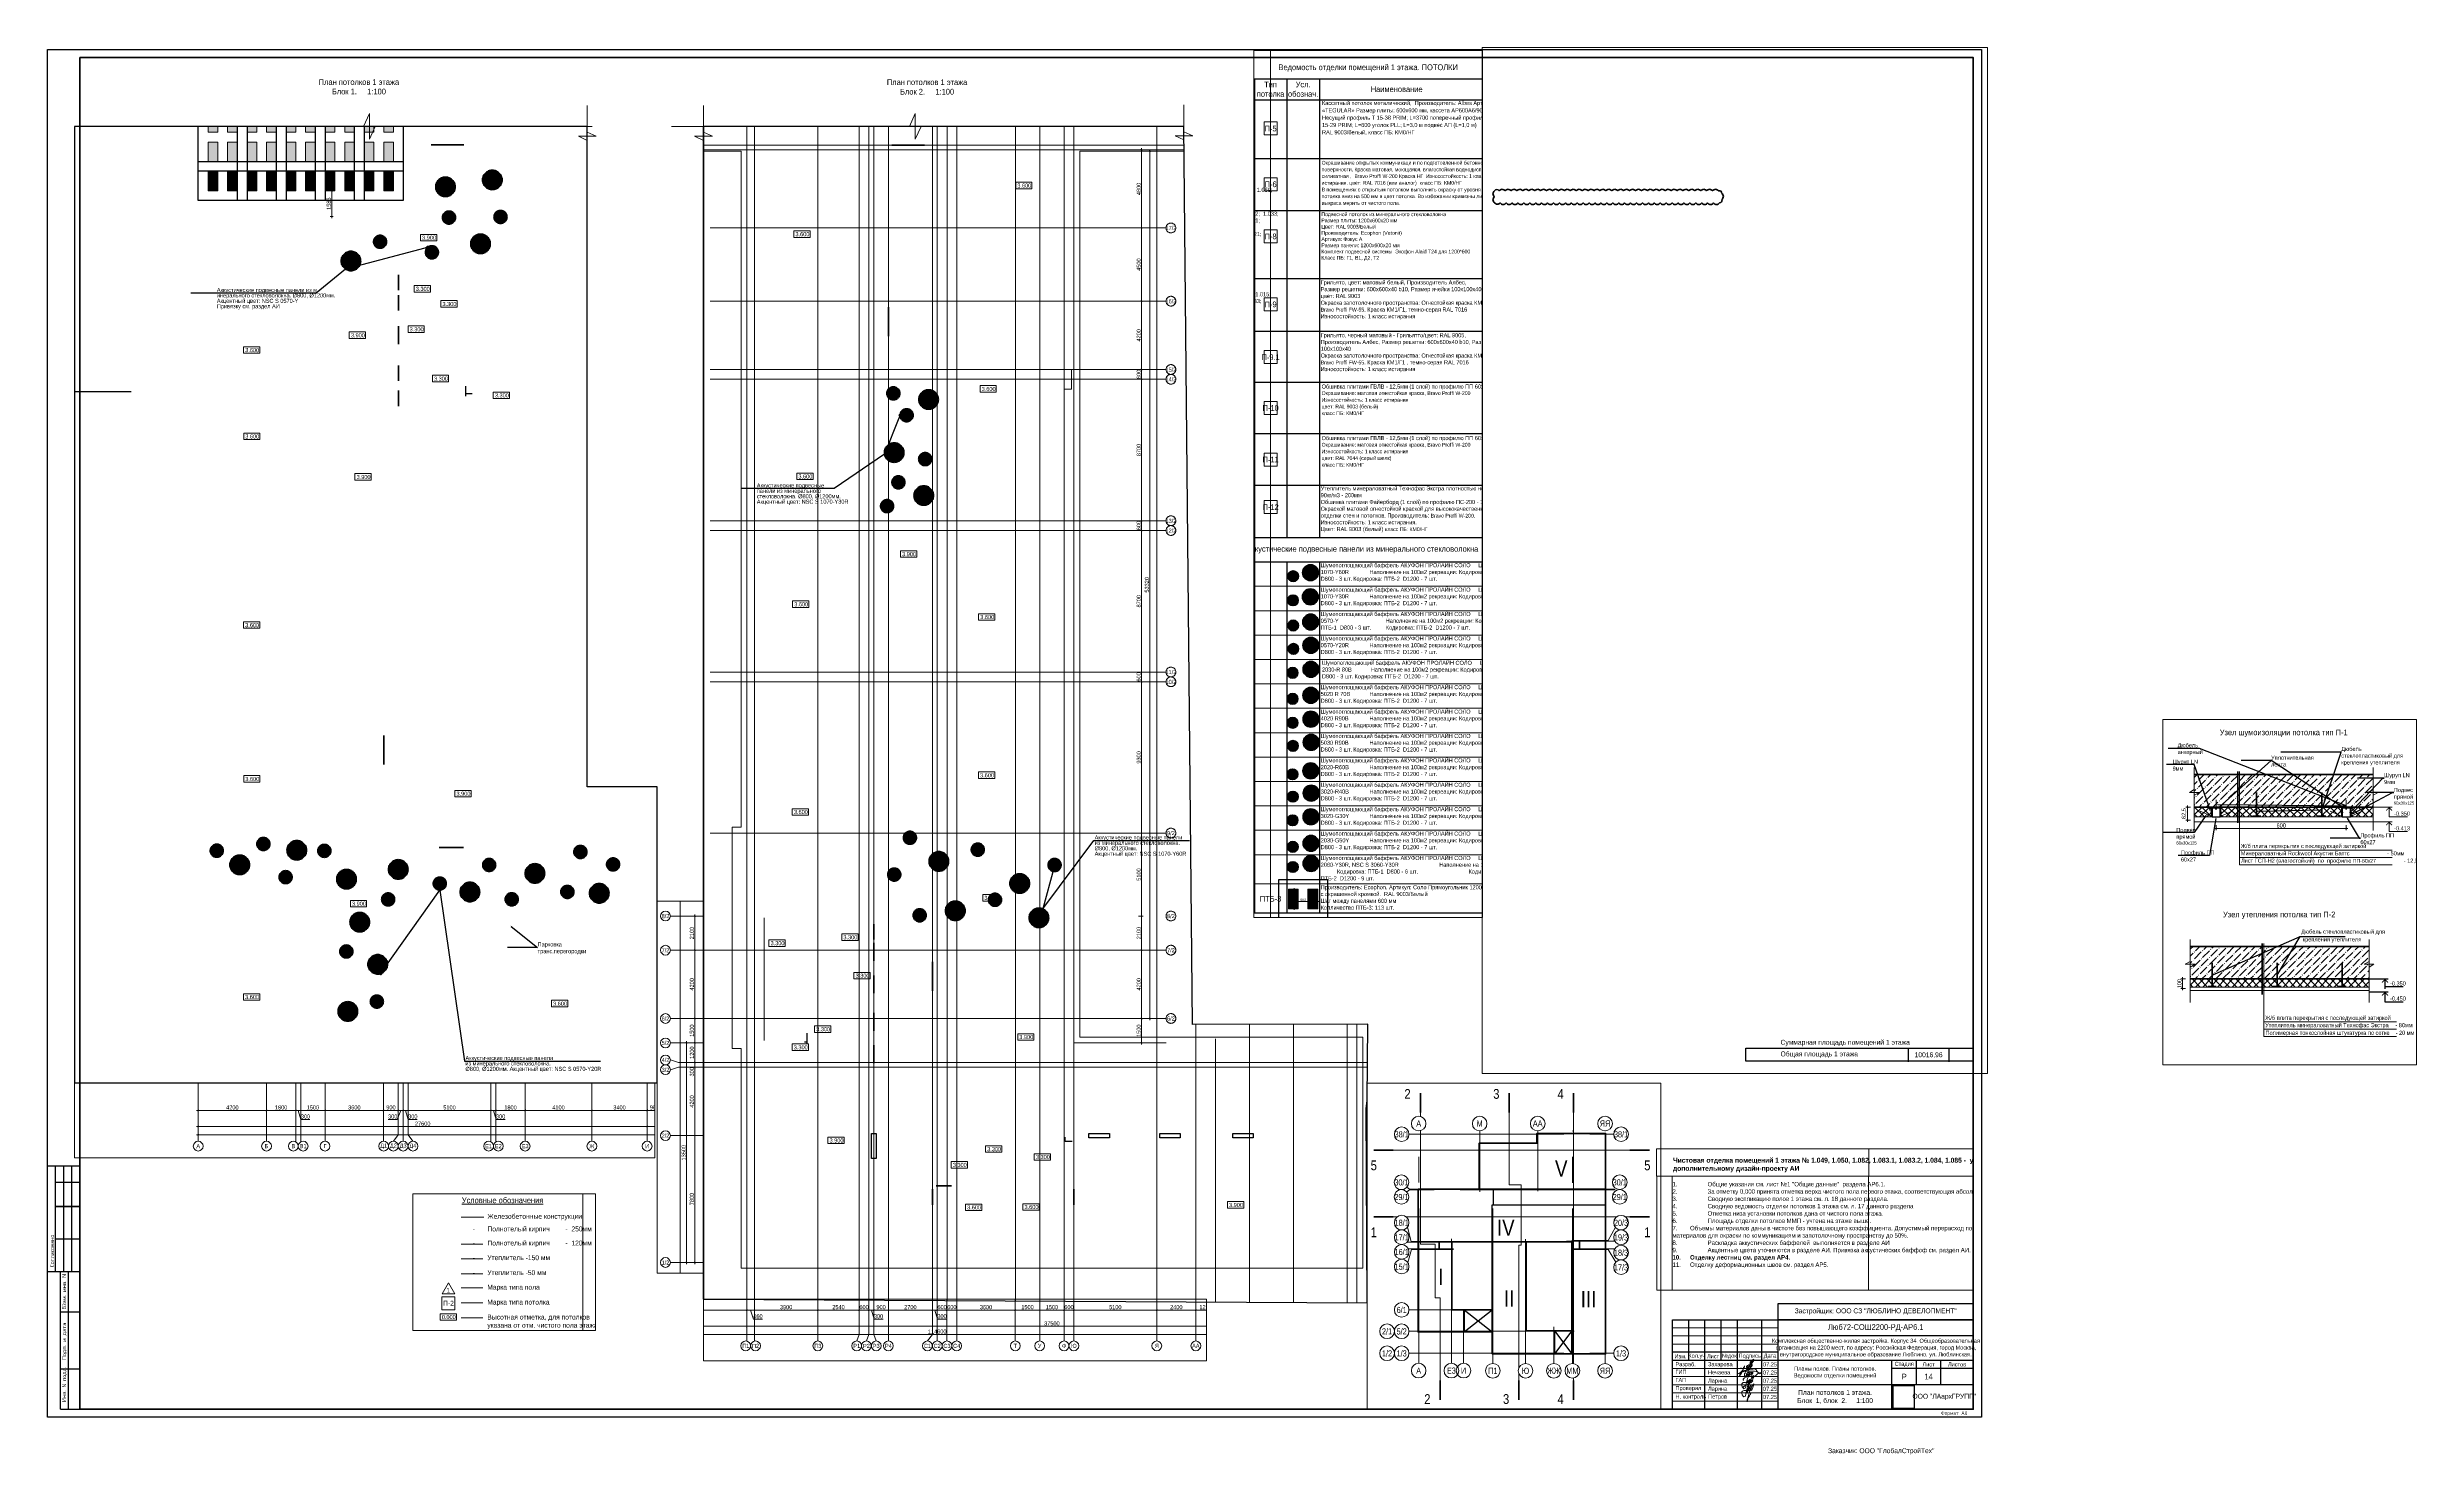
# Paper-space layout 'АР6_л14_пот' of a CAD drawing. Header units: millimetres. Extents: x -793 to 663, y 205 to 1071.
# The model-space entities are those that its viewports show. They can reach past a viewport. Long polylines and large blocks are cut down to what shows.
import ezdxf
from ezdxf import colors
from ezdxf.entities.mleader import LeaderData, LeaderLine
from ezdxf.enums import TextEntityAlignment as Align
from ezdxf.math import Vec2, Vec3

# ---------------------------------------------------------------- set-up
doc = ezdxf.new("R2010")
doc.units = ezdxf.units.MM
doc.header["$LTSCALE"] = 0.5
for name, pattern in [('CENTER', [50.8, 31.75, -6.35, 6.35, -6.35]), ('CENTER2', [28.575, 19.05, -3.175, 3.175, -3.175]), ('DASHED', [19.05, 12.7, -6.35]), ('HIDDEN', [9.525, 6.35, -3.175])]:
    doc.linetypes.add(name, pattern=pattern)
doc.layers.get('Defpoints').update_dxf_attribs({"color": 140})
for name, color, linetype, lineweight in [('0.25', 1, 'Continuous', 25), ('00 Текст', 7, 'Continuous', 9), ('АИ_Полы марка', 1, 'Continuous', 13), ('АИ_Таблица', 7, 'Continuous', 13), ('АИ_Текст', 7, 'Continuous', 13), ('АР6_потолок_отм', 5, 'Continuous', 5), ('АР6_Раздвижные_пер.', 160, 'Continuous', 5), ('АР6_спецификации', 7, 'Continuous', 0), ('АР_Отметка', 7, 'Continuous', 5), ('АР_Разрезы марка', 7, 'Continuous', 13), ('АР_Стены ГКЛ', 1, 'Continuous', 15), ('АР_Стены ЖБ', 7, 'Continuous', 40), ('АР_Стены кирпич', 32, 'Continuous', 30), ('АР_Текст', 7, 'Continuous', 5), ('АР_Тонкая', 254, 'Continuous', 5), ('АР_Узлы_сечения', 10, 'Continuous', 25), ('АР_Штриховка', 8, 'Continuous', 0), ('АЦ_Бафы', 8, 'Continuous', 0), ('АЦ_Выноски', 7, 'Continuous', 5), ('АЦ_Стены', 8, 'Continuous', 70), ('КМ_конструкции', 5, 'Continuous', 5), ('РД_Оси_размер', 8, 'Continuous', 0), ('РД_Отметка', 7, 'Continuous', 0)]:
    doc.layers.add(name, color=color, linetype=linetype, lineweight=lineweight)
for name, color, linetype in [('A-Anno-Schd', 4, 'Continuous'), ('АР_ШТАМП', 7, 'Continuous'), ('ФВ-5', 7, 'Continuous')]:
    doc.layers.add(name, color=color, linetype=linetype)
for name, color, linetype, lineweight, true_color in [('АИ_Т_Профиль', 2, 'Continuous', 40, 0xffff00), ('АР1_ИЗМ_2_17.03.2025', 7, 'Continuous', 40, 0xf00000), ('РД_Оси_100', 7, 'Continuous', 0, 0x525252)]:
    doc.layers.add(name, color=color, linetype=linetype, lineweight=lineweight, true_color=true_color)
doc.layers.add('АР_Делит', color=120, linetype='Continuous', lineweight=0, plot=False)
doc.styles.add('Arial_Narrow_08', font='ARIALN.TTF', dxfattribs={"width": 0.8})
doc.styles.add('style1', font='ARIALN.TTF')
doc.styles.add('ккк', font='isocpeur.ttf', dxfattribs={"width": 0.85, "oblique": 15})
doc.styles.add('Чертеж', font='isocpeur.ttf', dxfattribs={"width": 0.9})
doc.dimstyles.new('1-50', dxfattribs={"dimscale": 40, "dimtxt": 2.5, "dimasz": 2, "dimexe": 1.25, "dimexo": 0.625, "dimtad": 1, "dimdec": 0, "dimtxsty": 'style1', "dimblk": 'OBLIQUE', "dimcen": 2.5, "dimadec": 0, "dimazin": 1, "dimtfac": 1, "dimtdec": 0, "dimtmove": 0, "dimatfit": 3, "dimfxl": 1, "dimarcsym": 0})
doc.dimstyles.new('Dim 50_ареал', dxfattribs={"dimscale": 100, "dimtxt": 1.5, "dimasz": 0.6, "dimexe": 0.6, "dimexo": 0.5, "dimgap": 0.3, "dimtad": 1, "dimzin": 12, "dimdsep": 46, "dimtxsty": 'style1', "dimblk": 'ARCHTICK', "dimcen": 0.6, "dimdle": 0.6, "dimaunit": 1, "dimadec": 0, "dimazin": 3, "dimtfac": 1, "dimtmove": 1, "dimatfit": 3, "dimldrblk": 'OPEN30', "dimfxl": 1.5, "dimfxlon": 1, "dimtolj": 1, "dimtzin": 0, "dimlwd": 5, "dimlwe": 5, "dimarcsym": 0})
doc.dimstyles.new('Dim100_ареал', dxfattribs={"dimscale": 100, "dimtxt": 2.5, "dimasz": 1, "dimexe": 1, "dimexo": 1, "dimgap": 0.5, "dimtad": 1, "dimzin": 12, "dimdsep": 46, "dimtxsty": 'style1', "dimblk": 'ARCHTICK', "dimcen": 1, "dimdle": 1, "dimaunit": 1, "dimadec": 0, "dimazin": 3, "dimtfac": 1, "dimtmove": 1, "dimatfit": 3, "dimldrblk": 'OPEN30', "dimfxl": 2, "dimfxlon": 1, "dimtolj": 1, "dimtzin": 0, "dimlwd": 5, "dimlwe": 5, "dimarcsym": 0})
picture_1 = doc.add_image_def('image1.jpg', size_in_pixel=(147, 160))

# ---------------------------------------------------------------- blocks, each defined once
blk = doc.blocks.new('А0_')
at = {"layer": 'АР_ШТАМП', "color": 7, "lineweight": 30}
blk.add_line((0, 149.5), (-19.9, 149.5), dxfattribs=at)
at = {"layer": 'АР_ШТАМП', "color": 7, "lineweight": 30, "ltscale": 200}
for p, q in [((-15, 84.7), (-15, 149.5)), ((-15, 139.5), (0, 139.5)), ((-15, 124.6), (0, 124.6)), ((-15, 104.7), (0, 104.7)), ((-19.9, 84.7), (0, 84.7)), ((-12, 59.8), (0, 59.8))]:
    blk.add_line(p, q, dxfattribs=at)
at = {"layer": 'АР_ШТАМП', "color": 7, "ltscale": 200}
for p, q in [((-10, 84.7), (-10, 149.5)), ((-5, 84.7), (-5, 149.5))]:
    blk.add_line(p, q, dxfattribs=at)
at = {"layer": 'АР_ШТАМП', "color": 7, "linetype": 'Continuous', "lineweight": 30}
for p, q in [((0, 124.6), (-15, 124.6)), ((-12, 0), (-12, 84.7)), ((-7, 0), (-7, 84.7)), ((-12, 24.9), (0, 24.9)), ((-12, 0), (0, 0))]:
    blk.add_line(p, q, dxfattribs=at)
at = {"layer": 'АР_ШТАМП'}
blk.add_lwpolyline([(-20, 836), (1169, 836), (1169, -5), (-20, -5), (-20, 836)], dxfattribs=at)
at = {"layer": 'АР_ШТАМП', "lineweight": 40}
blk.add_lwpolyline([(0, 831), (1164, 831), (1164, 0), (0, 0)], close=True, dxfattribs=at)
at = {"layer": 'АР_ШТАМП', "color": 7, "ltscale": 100, "style": 'Чертеж', "width": 0.9}
for s, p in [('Согласовано', (-15.9, 87.3)), ('Взам. инв. N', (-8.5, 61.2)), ('Подп. и дата', (-8.5, 30.3)), ('Инв. N подл.', (-8.5, 4.4))]:
    blk.add_text(s, height=2.492, rotation=90, dxfattribs=at).set_placement(p)
at = {"layer": 'АР_ШТАМП', "color": 7, "linetype": 'Continuous', "lineweight": 13, "insert": (1152.2, -2.7), "char_height": 2.2, "width": 21.568, "attachment_point": 5, "style": 'Чертеж'}
blk.add_mtext('\\A1;Формат А0', dxfattribs=at)
blk = doc.blocks.new('неч')
at = {"layer": '00 Текст', "color": 184, "lineweight": 18, "true_color": 0x2819a9}
for points in [[(1567747.9, 144890.5), (1567747.8, 144890.6), (1567747.8, 144890.7), (1567747.7, 144890.8), (1567747.6, 144890.9), (1567747.5, 144891), (1567747.4, 144891), (1567747.3, 144891.1), (1567747.2, 144891.2), (1567747.1, 144891.2), (1567746.9, 144891.3), (1567746.8, 144891.2), (1567746.7, 144891.2), (1567746.1, 144891.2), (1567745.8, 144891.1), (1567745.4, 144891.1), (1567744.6, 144891), (1567744.2, 144890.9), (1567743.7, 144890.9), (1567743.3, 144890.8), (1567742.7, 144890.7), (1567742, 144890.5), (1567741.9, 144890.5), (1567740.9, 144890), (1567740.1, 144889.7), (1567738.7, 144888.8), (1567740, 144889.3), (1567740.5, 144889.5), (1567741.3, 144889.8), (1567742.1, 144890.1), (1567742.5, 144890.2), (1567743, 144890.2), (1567743.7, 144890.2), (1567744.9, 144890.2), (1567745.9, 144890.2), (1567746.8, 144890.2), (1567747.6, 144890), (1567748, 144889.9), (1567748.6, 144889.5), (1567749.2, 144889.3), (1567749.7, 144888.9), (1567749.8, 144889.2), (1567749.9, 144889.3), (1567750, 144889.4), (1567750.1, 144889.5), (1567750.1, 144889.5), (1567750.2, 144889.5)], [(1567740.1, 144891.7), (1567740.5, 144891.6), (1567740.8, 144891.4), (1567741.1, 144891.4), (1567741.2, 144891.4), (1567741.3, 144891.4), (1567741.4, 144891.4), (1567741.5, 144891.5), (1567741.7, 144891.7), (1567741.7, 144891.8), (1567741.9, 144892.1), (1567741.9, 144892.4), (1567742, 144892.5), (1567742, 144892.6), (1567742, 144892.7), (1567742, 144892.7), (1567742, 144892.7), (1567741.9, 144892.6), (1567741.9, 144892.5), (1567741.9, 144892.5), (1567741.8, 144892.4), (1567741.7, 144892.1), (1567741.5, 144891.7), (1567741.4, 144891.4), (1567741.2, 144890.9), (1567741, 144890.5), (1567740.6, 144889.6), (1567740.4, 144889.1), (1567740.2, 144888.7), (1567740, 144888.3), (1567739.8, 144888), (1567739.7, 144887.7), (1567739.7, 144887.6), (1567739.6, 144887.5), (1567739.5, 144887.5), (1567739.5, 144887.4), (1567739.5, 144887.4), (1567739.5, 144887.5), (1567739.4, 144887.5), (1567739.5, 144887.6), (1567739.5, 144887.7), (1567739.5, 144888), (1567739.6, 144888.3), (1567739.7, 144888.6), (1567739.9, 144889), (1567740, 144889.4), (1567740.2, 144889.7), (1567740.5, 144890), (1567740.7, 144890.2), (1567740.8, 144890.3), (1567741, 144890.3), (1567741.1, 144890.3), (1567741.3, 144890.3), (1567741.9, 144890.3), (1567742.2, 144890.3), (1567742.3, 144890.3), (1567742.5, 144890.4), (1567742.6, 144890.5), (1567742.7, 144890.6), (1567743, 144890.8), (1567743.1, 144891.2), (1567743.3, 144891.4), (1567743.3, 144891.6), (1567743.4, 144891.7), (1567743.4, 144891.7), (1567743.3, 144891.7), (1567743.3, 144891.7), (1567743.3, 144891.6), (1567743.2, 144891.5), (1567743.2, 144891.4), (1567743.1, 144891.2), (1567742.9, 144890.9), (1567742.8, 144890.5), (1567742.5, 144890.1), (1567742.2, 144889.2), (1567742, 144888.8), (1567741.9, 144888.4), (1567741.9, 144888.2), (1567741.9, 144888.1), (1567741.9, 144887.9), (1567741.9, 144887.8), (1567741.9, 144887.8), (1567742, 144887.7), (1567742.1, 144887.6), (1567742.2, 144887.6), (1567742.3, 144887.7), (1567742.5, 144887.7), (1567742.6, 144887.8), (1567742.8, 144887.9), (1567743.1, 144888.1), (1567743.4, 144888.4), (1567743.8, 144888.6), (1567744, 144888.9), (1567744.1, 144889.1), (1567744.2, 144889.2), (1567744.2, 144889.3), (1567744.3, 144889.4), (1567744.3, 144889.5), (1567744.2, 144889.5), (1567744.2, 144889.5), (1567744, 144889.6), (1567743.9, 144889.5), (1567743.7, 144889.5), (1567743.6, 144889.4), (1567743.4, 144889.3), (1567743.3, 144889.2), (1567743.1, 144889.1), (1567743.1, 144888.9), (1567743, 144888.7), (1567742.9, 144888.6), (1567742.9, 144888.4), (1567742.9, 144888.2), (1567743, 144888), (1567743, 144887.8), (1567743.1, 144887.7), (1567743.1, 144887.6), (1567743.2, 144887.5), (1567743.3, 144887.5), (1567743.4, 144887.5), (1567743.5, 144887.6), (1567743.6, 144887.7), (1567743.7, 144887.8), (1567743.8, 144887.9), (1567744.1, 144888.3), (1567744.3, 144888.6)], [(1567744.3, 144888.6), (1567744.5, 144888.9), (1567744.7, 144889.2), (1567744.9, 144889.3), (1567745, 144889.4), (1567745.1, 144889.5), (1567745.1, 144889.5), (1567745.2, 144889.5), (1567745.3, 144889.5), (1567745.3, 144889.4), (1567745.4, 144889.3), (1567745.4, 144889.2), (1567745.6, 144889), (1567745.6, 144888.9), (1567745.7, 144888.8), (1567745.7, 144888.8), (1567745.8, 144888.8), (1567745.9, 144888.9), (1567745.9, 144889), (1567746.1, 144889.2), (1567746.1, 144889.3), (1567746.2, 144889.4), (1567746.1, 144889.3), (1567746.1, 144889.2), (1567746.1, 144889.2), (1567746, 144889.1), (1567745.9, 144888.8), (1567745.6, 144888.1), (1567745.5, 144887.8), (1567745.5, 144887.7), (1567745.4, 144887.6), (1567745.4, 144887.4), (1567745.4, 144887.3), (1567745.4, 144887.2), (1567745.4, 144887), (1567745.5, 144887), (1567745.6, 144886.9), (1567745.7, 144886.9), (1567745.9, 144887), (1567746, 144887.1), (1567746.3, 144887.2), (1567746.5, 144887.3), (1567746.7, 144887.5), (1567747, 144887.7), (1567747.3, 144887.8), (1567747.6, 144888.1), (1567747.9, 144888.3), (1567748.2, 144888.6), (1567748.8, 144889.2), (1567747.9, 144890.5)]]:
    blk.add_lwpolyline(points, dxfattribs=at)
blk = doc.blocks.new('Захарова ИА_подпись')
at = {"color": 165, "lineweight": 5, "true_color": 0x4562ba}
for points in [[(123, 334), (127, 370), (218, 424), (229, 425), (218, 387), (144, 286), (127, 273), (109, 271), (124, 280), (179, 295), (194, 289), (245, 229), (252, 199), (246, 171), (179, 56), (110, 10), (13, -1), (-61, 20), (-100, 67), (-95, 102), (-64, 140), (-10, 168), (105, 232)], [(255, 367), (309, 431), (288, 411), (244, 336), (171, 116), (101, -45), (98, -51), (62, -20), (-3, 48), (-32, 69), (-37, 75), (-25, 85), (-5, 89), (61, 103), (265, 160)]]:
    blk.add_spline(points, degree=3, dxfattribs=at)
blk.add_open_spline([(205, 298), (237, 324), (298, 373), (346, 457), (355, 519), (334, 556), (309, 548), (288, 514), (247, 443), (207, 275), (129, 88), (62, -53), (16, -117), (-13, -117), (-29, -92), (-13, -31), (27, 73), (91, 191), (162, 275), (209, 325), (232, 359), (242, 376), (242, 377)], degree=3, knots=[0, 0, 0, 0, 122.2861976, 235.1496813, 276.064245, 314.3927868, 329.767971, 344.5882009, 429.8641489, 577.4614087, 857.8326673, 1031.7793482, 1057.9664344, 1081.1293649, 1106.601014, 1133.7767584, 1265.3343894, 1445.7123011, 1530.0741001, 1593.508553, 1650.8543198, 1652.8953786, 1652.8953786, 1652.8953786, 1652.8953786], dxfattribs=at)
blk = doc.blocks.new('Штамп_2200_АР6_25.11.24')
at = {"layer": 'АР_Делит', "lineweight": 30}
blk.add_lwpolyline([(0, 55), (-120, 55), (-120, 65), (0, 65), (0, 55)], dxfattribs=at)
at = {"layer": 'АР_ШТАМП', "lineweight": 15}
for p, q in [((-120, 50), (-185, 50)), ((-120, 45), (-185, 45)), ((-120, 40), (-185, 40)), ((-120, 25), (-185, 25)), ((-120, 20), (-185, 20)), ((-120, 15), (-185, 15)), ((-120, 10), (-185, 10)), ((-120, 5), (-185, 5))]:
    blk.add_line(p, q, dxfattribs=at)
at = {"layer": 'АР_ШТАМП', "lineweight": 30}
for p, q in [((-175, 30), (-175, 55)), ((-165, 0), (-165, 55)), ((-155, 30), (-155, 55)), ((-145, 0), (-145, 55)), ((-130, 0), (-130, 55)), ((-120, 0), (-120, 55)), ((0, 45), (-120, 45)), ((-120, 35), (-185, 35)), ((0, 30), (-185, 30)), ((-50, 0), (-50, 30)), ((-35, 15), (-35, 30)), ((-20, 15), (-20, 30)), ((0, 15), (-120, 15)), ((0, 25), (-50, 25))]:
    blk.add_line(p, q, dxfattribs=at)
blk.add_lwpolyline([(0, 0), (-185, 0), (-185, 55), (0, 55), (0, 0)], dxfattribs=at)
at = {"layer": 'АР_ШТАМП', "color": 184, "lineweight": 0, "true_color": 0x2819a9}
for points in [[(-141.4, 17.6), (-141.4, 18.1), (-141.4, 18.5), (-140.6, 19.2), (-135.8, 22.6), (-137.3, 22.3), (-138.2, 20.5), (-139.3, 17), (-141, 12.6), (-142.3, 15.6), (-141.4, 16.3), (-138.8, 17), (-138.2, 17.6), (-138.5, 17.1), (-138.5, 16.9), (-139, 16.1), (-138.9, 16.2), (-137.3, 18.4), (-137.6, 18.1), (-138.4, 16.2), (-138.2, 16.3), (-137.9, 16.9), (-138, 16.5), (-136.4, 17.8), (-136.7, 17.3), (-136.5, 16.4), (-136, 17.2), (-135, 20.6), (-136.5, 18.4), (-139, 10), (-138.7, 11.2), (-138.4, 11.9), (-136.7, 14.6)], [(-141.4, 12.6), (-141.4, 13.1), (-141.4, 13.5), (-140.6, 14.2), (-135.8, 17.6), (-137.3, 17.3), (-138.2, 15.5), (-139.3, 12), (-141, 7.6), (-142.3, 10.6), (-141.4, 11.3), (-138.8, 12), (-138.2, 12.6), (-138.5, 12.1), (-138.5, 11.9), (-139, 11.1), (-138.9, 11.2), (-137.3, 13.4), (-137.6, 13.1), (-138.4, 11.2), (-138.2, 11.3), (-137.9, 11.9), (-138, 11.5), (-136.4, 12.8), (-136.7, 12.3), (-136.5, 11.4), (-136, 12.2), (-135, 15.6), (-136.5, 13.4), (-139, 5), (-138.7, 6.2), (-138.4, 6.9), (-136.7, 9.6)]]:
    blk.add_spline(points, degree=3, dxfattribs=at)
at = {"layer": 'АР_ШТАМП', "lineweight": 0, "xscale": 0.01, "yscale": 0.01, "zscale": 0.01}
blk.add_blockref('Захарова ИА_подпись', (-138.5, 25.2), dxfattribs=at)
at = {"layer": 'АР_ШТАМП', "color": 2, "lineweight": 0, "xscale": 1.25, "yscale": 1.25, "zscale": 1.25}
blk.add_blockref('неч', (-1959818.1, -181089.3), dxfattribs=at)
at = {"layer": 'АР_Делит', "lineweight": 50, "char_height": 3, "width": 120, "attachment_point": 5, "style": 'style1'}
for s, insert in [('Застройщик: ООО СЗ "ЛЮБЛИНО ДЕВЕЛОПМЕНТ" ', (-60, 60)), ('Заказчик: ООО "ГлобалСтройТех"', (-56.6, -26))]:
    blk.add_mtext(s, dxfattribs=dict(at, insert=insert))
at = {"layer": 'АР_ШТАМП', "lineweight": 50, "style": 'style1'}
for s, insert, char_height, width, attachment_point in [('Люб72-СОШ2200-РД-АР6.1', (-60, 50), 3.5, 120, 5), ('\\pxqc;Изм.', (-180, 32.5), 2.5, 10, 5), ('\\pxqc;Кол.уч', (-170, 32.5), 2.5, 10, 5), ('\\pxqc;Лист', (-160, 32.5), 2.5, 10, 5), ('\\pxqc;№док', (-150, 32.5), 2.5, 10, 5), ('\\pxqc;Подпись', (-137.5, 32.5), 2.5, 15, 5), ('\\pxqc;Дата', (-125, 32.5), 2.5, 10, 5), ('\\pxqc;Стадия', (-42.5, 27.5), 2.5, 15, 5), ('\\pxql;Разраб.', (-183.1, 28.9), 2.5, 18.113, 1), ('\\pxql;ГИП', (-183.1, 24.2), 2.5, 18.113, 1), ('\\pxql;ГАП', (-183.1, 19.2), 2.5, 18.113, 1), ('Ларина', (-163.1, 18.8), 2.5, 15.519, 1), ('Захарова', (-163.1, 28.9), 2.5, 15.519, 1), ('Нечаева', (-163.1, 23.9), 2.5, 15.519, 1), ('Р', (-42.5, 20), 3.5, 15, 5), ('\\pxqc;Лист', (-27.5, 27.5), 2.5, 15, 5), ('\\pxqc;Листов', (-10, 27.5), 2.5, 20, 5), ('\\pxql;Проверил', (-183.1, 14.2), 2.5, 18.113, 1), ('\\pxql;Н. контроль', (-183.1, 9), 2.5, 18.113, 1), ('Ларина', (-163.1, 13.8), 2.5, 15.519, 1), ('ООО "ЛАархГРУПП"', (-17.8, 7.5), 3, 34.383, 5)]:
    blk.add_mtext(s, dxfattribs=dict(at, insert=insert, char_height=char_height, width=width, attachment_point=attachment_point))
at = {"layer": 'АР_ШТАМП', "lineweight": 50, "char_height": 2.5, "attachment_point": 5, "line_spacing_factor": 0.67, "style": 'style1'}
for s, insert, width in [('\\pxsm1;Комплексная общественно-жилая застройка. Корпус 34. Общеобразовательная организация на 2200 мест, по адресу: Российская Федерация, город Москва, внутригородское муниципальное образование Люблино, ул. Люблинская.', (-59.9, 37.5), 118.043), ('\\pxsm1;Планы полов. Планы потолков. \\PВедомости отделки помещений', (-85, 22.5), 67.938)]:
    blk.add_mtext(s, dxfattribs=dict(at, insert=insert, width=width))
at = {"layer": 'АР_ШТАМП', "color": 0, "lineweight": 50, "char_height": 2.5, "style": 'style1'}
for s, insert, width, attachment_point in [('07.25', (-125, 27.5), 10, 5), ('07.25', (-125, 22.5), 10, 5), ('07.25', (-125, 17.5), 10, 5), ('Петров', (-163, 9), 20, 1), ('07.25', (-125, 12.5), 10, 5), ('07.25', (-125, 7.5), 10, 5)]:
    blk.add_mtext(s, dxfattribs=dict(at, insert=insert, width=width, attachment_point=attachment_point))
at = {"color": 7, "true_color": 0xffffff}
image = blk.add_image(picture_1, insert=(-49.2, 0.5), size_in_units=(12.8, 14), dxfattribs=at)
image.dxf.flags = 7
blk = doc.blocks.new('_ArchTick')
at = {"color": 0, "linetype": 'ByBlock', "const_width": 0.15}
blk.add_lwpolyline([(-0.5, -0.5), (0.5, 0.5)], dxfattribs=at)
blk = doc.blocks.new('*D376')
at = {"layer": 'Defpoints', "color": 0, "transparency": 16777216}
for p in [(0, -3255), (4200, -3255), (4200, -4255)]:
    blk.add_point(p, dxfattribs=at)
at = {"layer": 'РД_Оси_размер', "color": 0, "lineweight": 5, "transparency": 16777216}
for p, q in [((-100, -4255), (4300, -4255)), ((0, -4055), (0, -4355)), ((4200, -4055), (4200, -4355))]:
    blk.add_line(p, q, dxfattribs=at)
at = {"layer": 'РД_Оси_размер', "color": 0, "lineweight": 5, "transparency": 16777216, "xscale": 100, "yscale": 100, "zscale": 100, "rotation": 180}
blk.add_blockref('_ArchTick', (0, -4255), dxfattribs=at)
at = {"layer": 'РД_Оси_размер', "color": 0, "lineweight": 5, "transparency": 16777216, "xscale": 100, "yscale": 100, "zscale": 100}
blk.add_blockref('_ArchTick', (4200, -4255), dxfattribs=at)
at = {"layer": 'РД_Оси_размер', "color": 0, "transparency": 16777216, "insert": (2100, -4077), "char_height": 250, "attachment_point": 5, "style": 'style1'}
blk.add_mtext('\\A1;4200', dxfattribs=at)
blk = doc.blocks.new('_Open30')
at = {"color": 0, "linetype": 'ByBlock', "lineweight": -2}
for p, q in [((-1, 0.3), (0, 0)), ((0, 0), (-1, -0.3)), ((0, 0), (-1, 0))]:
    blk.add_line(p, q, dxfattribs=at)
blk = doc.blocks.new('A-iden')
at = {"linetype": 'Continuous', "lineweight": 5}
blk.add_circle((0, -4), 3, dxfattribs=at)
at = {"color": 0, "linetype": 'Continuous', "lineweight": 20, "style": 'ккк', "width": 0.85}
blk.add_attdef('ID', text='', height=4, dxfattribs=at).set_placement((0.31, -3.85), align=Align.MIDDLE_CENTER)
blk = doc.blocks.new('*D252')
at = {"layer": 'Defpoints', "color": 0, "transparency": 16777216}
for p in [(4200, -3255), (6000, -3255), (6000, -4255)]:
    blk.add_point(p, dxfattribs=at)
at = {"layer": 'РД_Оси_размер', "color": 0, "lineweight": 5, "transparency": 16777216}
for p, q in [((4100, -4255), (6100, -4255)), ((4200, -4055), (4200, -4355)), ((6000, -4055), (6000, -4355))]:
    blk.add_line(p, q, dxfattribs=at)
at = {"layer": 'РД_Оси_размер', "color": 0, "lineweight": 5, "transparency": 16777216, "xscale": 100, "yscale": 100, "zscale": 100, "rotation": 180}
blk.add_blockref('_ArchTick', (4200, -4255), dxfattribs=at)
at = {"layer": 'РД_Оси_размер', "color": 0, "lineweight": 5, "transparency": 16777216, "xscale": 100, "yscale": 100, "zscale": 100}
blk.add_blockref('_ArchTick', (6000, -4255), dxfattribs=at)
at = {"layer": 'РД_Оси_размер', "color": 0, "transparency": 16777216, "insert": (5100, -4077), "char_height": 250, "attachment_point": 5, "style": 'style1'}
blk.add_mtext('\\A1;1800', dxfattribs=at)
blk = doc.blocks.new('*D253')
at = {"layer": 'Defpoints', "color": 0, "transparency": 16777216}
for p in [(6000, -3255), (6300, -3255), (6300, -4255)]:
    blk.add_point(p, dxfattribs=at)
at = {"layer": 'РД_Оси_размер', "color": 0, "lineweight": 5, "transparency": 16777216}
for p, q in [((5900, -4255), (6400, -4255)), ((6000, -4055), (6000, -4355)), ((6150, -4255), (6317, -4813)), ((6300, -4055), (6300, -4355)), ((6317, -4813), (6870, -4813))]:
    blk.add_line(p, q, dxfattribs=at)
at = {"layer": 'РД_Оси_размер', "color": 0, "lineweight": 5, "transparency": 16777216, "xscale": 100, "yscale": 100, "zscale": 100, "rotation": 180}
blk.add_blockref('_ArchTick', (6000, -4255), dxfattribs=at)
at = {"layer": 'РД_Оси_размер', "color": 0, "lineweight": 5, "transparency": 16777216, "xscale": 100, "yscale": 100, "zscale": 100}
blk.add_blockref('_ArchTick', (6300, -4255), dxfattribs=at)
at = {"layer": 'РД_Оси_размер', "color": 0, "transparency": 16777216, "insert": (6594, -4635), "char_height": 250, "attachment_point": 5, "style": 'style1'}
blk.add_mtext('\\A1;300', dxfattribs=at)
blk = doc.blocks.new('*D254')
at = {"layer": 'Defpoints', "color": 0, "transparency": 16777216}
for p in [(6300, -3255), (7800, -3255), (7800, -4255)]:
    blk.add_point(p, dxfattribs=at)
at = {"layer": 'РД_Оси_размер', "color": 0, "lineweight": 5, "transparency": 16777216}
for p, q in [((6200, -4255), (7900, -4255)), ((6300, -4055), (6300, -4355)), ((7800, -4055), (7800, -4355))]:
    blk.add_line(p, q, dxfattribs=at)
at = {"layer": 'РД_Оси_размер', "color": 0, "lineweight": 5, "transparency": 16777216, "xscale": 100, "yscale": 100, "zscale": 100, "rotation": 180}
blk.add_blockref('_ArchTick', (6300, -4255), dxfattribs=at)
at = {"layer": 'РД_Оси_размер', "color": 0, "lineweight": 5, "transparency": 16777216, "xscale": 100, "yscale": 100, "zscale": 100}
blk.add_blockref('_ArchTick', (7800, -4255), dxfattribs=at)
at = {"layer": 'РД_Оси_размер', "color": 0, "transparency": 16777216, "insert": (7050, -4077), "char_height": 250, "attachment_point": 5, "style": 'style1'}
blk.add_mtext('\\A1;1500', dxfattribs=at)
blk = doc.blocks.new('*D255')
at = {"layer": 'Defpoints', "color": 0, "transparency": 16777216}
for p in [(7800, -3255), (11400, -3255), (11400, -4255)]:
    blk.add_point(p, dxfattribs=at)
at = {"layer": 'РД_Оси_размер', "color": 0, "lineweight": 5, "transparency": 16777216}
for p, q in [((7700, -4255), (11500, -4255)), ((7800, -4055), (7800, -4355)), ((11400, -4055), (11400, -4355))]:
    blk.add_line(p, q, dxfattribs=at)
at = {"layer": 'РД_Оси_размер', "color": 0, "lineweight": 5, "transparency": 16777216, "xscale": 100, "yscale": 100, "zscale": 100, "rotation": 180}
blk.add_blockref('_ArchTick', (7800, -4255), dxfattribs=at)
at = {"layer": 'РД_Оси_размер', "color": 0, "lineweight": 5, "transparency": 16777216, "xscale": 100, "yscale": 100, "zscale": 100}
blk.add_blockref('_ArchTick', (11400, -4255), dxfattribs=at)
at = {"layer": 'РД_Оси_размер', "color": 0, "transparency": 16777216, "insert": (9600, -4077), "char_height": 250, "attachment_point": 5, "style": 'style1'}
blk.add_mtext('\\A1;3600', dxfattribs=at)
blk = doc.blocks.new('*D256')
at = {"layer": 'Defpoints', "color": 0, "transparency": 16777216}
for p in [(11400, -3255), (12300, -3255), (12300, -4255)]:
    blk.add_point(p, dxfattribs=at)
at = {"layer": 'РД_Оси_размер', "color": 0, "lineweight": 5, "transparency": 16777216}
for p, q in [((11300, -4255), (12400, -4255)), ((11400, -4055), (11400, -4355)), ((12300, -4055), (12300, -4355))]:
    blk.add_line(p, q, dxfattribs=at)
at = {"layer": 'РД_Оси_размер', "color": 0, "lineweight": 5, "transparency": 16777216, "xscale": 100, "yscale": 100, "zscale": 100, "rotation": 180}
blk.add_blockref('_ArchTick', (11400, -4255), dxfattribs=at)
at = {"layer": 'РД_Оси_размер', "color": 0, "lineweight": 5, "transparency": 16777216, "xscale": 100, "yscale": 100, "zscale": 100}
blk.add_blockref('_ArchTick', (12300, -4255), dxfattribs=at)
at = {"layer": 'РД_Оси_размер', "color": 0, "transparency": 16777216, "insert": (11850, -4077), "char_height": 250, "attachment_point": 5, "style": 'style1'}
blk.add_mtext('\\A1;900', dxfattribs=at)
blk = doc.blocks.new('*D257')
at = {"layer": 'Defpoints', "color": 0, "transparency": 16777216}
for p in [(12300, -3255), (12600, -3255), (12600, -4255)]:
    blk.add_point(p, dxfattribs=at)
at = {"layer": 'РД_Оси_размер', "color": 0, "lineweight": 5, "transparency": 16777216}
for p, q in [((12200, -4255), (12700, -4255)), ((12450, -4255), (12237, -4813)), ((12300, -4055), (12300, -4355)), ((12600, -4055), (12600, -4355)), ((12237, -4813), (11684, -4813))]:
    blk.add_line(p, q, dxfattribs=at)
at = {"layer": 'РД_Оси_размер', "color": 0, "lineweight": 5, "transparency": 16777216, "xscale": 100, "yscale": 100, "zscale": 100, "rotation": 180}
blk.add_blockref('_ArchTick', (12300, -4255), dxfattribs=at)
at = {"layer": 'РД_Оси_размер', "color": 0, "lineweight": 5, "transparency": 16777216, "xscale": 100, "yscale": 100, "zscale": 100}
blk.add_blockref('_ArchTick', (12600, -4255), dxfattribs=at)
at = {"layer": 'РД_Оси_размер', "color": 0, "transparency": 16777216, "insert": (11960, -4636), "char_height": 250, "attachment_point": 5, "style": 'style1'}
blk.add_mtext('\\A1;300', dxfattribs=at)
blk = doc.blocks.new('*D258')
at = {"layer": 'Defpoints', "color": 0, "transparency": 16777216}
for p in [(12600, -3255), (12900, -3255), (12900, -4255)]:
    blk.add_point(p, dxfattribs=at)
at = {"layer": 'РД_Оси_размер', "color": 0, "lineweight": 5, "transparency": 16777216}
for p, q in [((12500, -4255), (13000, -4255)), ((12600, -4055), (12600, -4355)), ((12750, -4255), (12917, -4813)), ((12900, -4055), (12900, -4355)), ((12917, -4813), (13470, -4813))]:
    blk.add_line(p, q, dxfattribs=at)
at = {"layer": 'РД_Оси_размер', "color": 0, "lineweight": 5, "transparency": 16777216, "xscale": 100, "yscale": 100, "zscale": 100, "rotation": 180}
blk.add_blockref('_ArchTick', (12600, -4255), dxfattribs=at)
at = {"layer": 'РД_Оси_размер', "color": 0, "lineweight": 5, "transparency": 16777216, "xscale": 100, "yscale": 100, "zscale": 100}
blk.add_blockref('_ArchTick', (12900, -4255), dxfattribs=at)
at = {"layer": 'РД_Оси_размер', "color": 0, "transparency": 16777216, "insert": (13194, -4635), "char_height": 250, "attachment_point": 5, "style": 'style1'}
blk.add_mtext('\\A1;300', dxfattribs=at)
blk = doc.blocks.new('*D259')
at = {"layer": 'Defpoints', "color": 0, "transparency": 16777216}
for p in [(12900, -3255), (18000, -3255), (18000, -4255)]:
    blk.add_point(p, dxfattribs=at)
at = {"layer": 'РД_Оси_размер', "color": 0, "lineweight": 5, "transparency": 16777216}
for p, q in [((12800, -4255), (18100, -4255)), ((12900, -4055), (12900, -4355)), ((18000, -4055), (18000, -4355))]:
    blk.add_line(p, q, dxfattribs=at)
at = {"layer": 'РД_Оси_размер', "color": 0, "lineweight": 5, "transparency": 16777216, "xscale": 100, "yscale": 100, "zscale": 100, "rotation": 180}
blk.add_blockref('_ArchTick', (12900, -4255), dxfattribs=at)
at = {"layer": 'РД_Оси_размер', "color": 0, "lineweight": 5, "transparency": 16777216, "xscale": 100, "yscale": 100, "zscale": 100}
blk.add_blockref('_ArchTick', (18000, -4255), dxfattribs=at)
at = {"layer": 'РД_Оси_размер', "color": 0, "transparency": 16777216, "insert": (15450, -4077), "char_height": 250, "attachment_point": 5, "style": 'style1'}
blk.add_mtext('\\A1;5100', dxfattribs=at)
blk = doc.blocks.new('*D260')
at = {"layer": 'Defpoints', "color": 0, "transparency": 16777216}
for p in [(18000, -3255), (18300, -3255), (18300, -4255)]:
    blk.add_point(p, dxfattribs=at)
at = {"layer": 'РД_Оси_размер', "color": 0, "lineweight": 5, "transparency": 16777216}
for p, q in [((17900, -4255), (18400, -4255)), ((18000, -4055), (18000, -4355)), ((18150, -4255), (18317, -4813)), ((18300, -4055), (18300, -4355)), ((18317, -4813), (18870, -4813))]:
    blk.add_line(p, q, dxfattribs=at)
at = {"layer": 'РД_Оси_размер', "color": 0, "lineweight": 5, "transparency": 16777216, "xscale": 100, "yscale": 100, "zscale": 100, "rotation": 180}
blk.add_blockref('_ArchTick', (18000, -4255), dxfattribs=at)
at = {"layer": 'РД_Оси_размер', "color": 0, "lineweight": 5, "transparency": 16777216, "xscale": 100, "yscale": 100, "zscale": 100}
blk.add_blockref('_ArchTick', (18300, -4255), dxfattribs=at)
at = {"layer": 'РД_Оси_размер', "color": 0, "transparency": 16777216, "insert": (18594, -4635), "char_height": 250, "attachment_point": 5, "style": 'style1'}
blk.add_mtext('\\A1;300', dxfattribs=at)
blk = doc.blocks.new('*D261')
at = {"layer": 'Defpoints', "color": 0, "transparency": 16777216}
for p in [(18300, -3255), (20100, -3255), (20100, -4255)]:
    blk.add_point(p, dxfattribs=at)
at = {"layer": 'РД_Оси_размер', "color": 0, "lineweight": 5, "transparency": 16777216}
for p, q in [((18200, -4255), (20200, -4255)), ((18300, -4055), (18300, -4355)), ((20100, -4055), (20100, -4355))]:
    blk.add_line(p, q, dxfattribs=at)
at = {"layer": 'РД_Оси_размер', "color": 0, "lineweight": 5, "transparency": 16777216, "xscale": 100, "yscale": 100, "zscale": 100, "rotation": 180}
blk.add_blockref('_ArchTick', (18300, -4255), dxfattribs=at)
at = {"layer": 'РД_Оси_размер', "color": 0, "lineweight": 5, "transparency": 16777216, "xscale": 100, "yscale": 100, "zscale": 100}
blk.add_blockref('_ArchTick', (20100, -4255), dxfattribs=at)
at = {"layer": 'РД_Оси_размер', "color": 0, "transparency": 16777216, "insert": (19200, -4077), "char_height": 250, "attachment_point": 5, "style": 'style1'}
blk.add_mtext('\\A1;1800', dxfattribs=at)
blk = doc.blocks.new('*D262')
at = {"layer": 'Defpoints', "color": 0, "transparency": 16777216}
for p in [(20100, -3255), (24200, -3255), (24200, -4255)]:
    blk.add_point(p, dxfattribs=at)
at = {"layer": 'РД_Оси_размер', "color": 0, "lineweight": 5, "transparency": 16777216}
for p, q in [((20000, -4255), (24300, -4255)), ((20100, -4055), (20100, -4355)), ((24200, -4055), (24200, -4355))]:
    blk.add_line(p, q, dxfattribs=at)
at = {"layer": 'РД_Оси_размер', "color": 0, "lineweight": 5, "transparency": 16777216, "xscale": 100, "yscale": 100, "zscale": 100, "rotation": 180}
blk.add_blockref('_ArchTick', (20100, -4255), dxfattribs=at)
at = {"layer": 'РД_Оси_размер', "color": 0, "lineweight": 5, "transparency": 16777216, "xscale": 100, "yscale": 100, "zscale": 100}
blk.add_blockref('_ArchTick', (24200, -4255), dxfattribs=at)
at = {"layer": 'РД_Оси_размер', "color": 0, "transparency": 16777216, "insert": (22150, -4077), "char_height": 250, "attachment_point": 5, "style": 'style1'}
blk.add_mtext('\\A1;4100', dxfattribs=at)
blk = doc.blocks.new('*D263')
at = {"layer": 'Defpoints', "color": 0, "transparency": 16777216}
for p in [(24200, -3255), (27600, -3255), (27600, -4255)]:
    blk.add_point(p, dxfattribs=at)
at = {"layer": 'РД_Оси_размер', "color": 0, "lineweight": 5, "transparency": 16777216}
for p, q in [((24100, -4255), (27700, -4255)), ((24200, -4055), (24200, -4355)), ((27600, -4055), (27600, -4355))]:
    blk.add_line(p, q, dxfattribs=at)
at = {"layer": 'РД_Оси_размер', "color": 0, "lineweight": 5, "transparency": 16777216, "xscale": 100, "yscale": 100, "zscale": 100, "rotation": 180}
blk.add_blockref('_ArchTick', (24200, -4255), dxfattribs=at)
at = {"layer": 'РД_Оси_размер', "color": 0, "lineweight": 5, "transparency": 16777216, "xscale": 100, "yscale": 100, "zscale": 100}
blk.add_blockref('_ArchTick', (27600, -4255), dxfattribs=at)
at = {"layer": 'РД_Оси_размер', "color": 0, "transparency": 16777216, "insert": (25900, -4077), "char_height": 250, "attachment_point": 5, "style": 'style1'}
blk.add_mtext('\\A1;3400', dxfattribs=at)
blk = doc.blocks.new('*D264')
at = {"layer": 'Defpoints', "color": 0, "transparency": 16777216}
for p in [(27600, -3255), (28500, -3255), (28500, -4255)]:
    blk.add_point(p, dxfattribs=at)
at = {"layer": 'РД_Оси_размер', "color": 0, "lineweight": 5, "transparency": 16777216}
for p, q in [((27500, -4255), (28600, -4255)), ((27600, -4055), (27600, -4355)), ((28500, -4055), (28500, -4355))]:
    blk.add_line(p, q, dxfattribs=at)
at = {"layer": 'РД_Оси_размер', "color": 0, "lineweight": 5, "transparency": 16777216, "xscale": 100, "yscale": 100, "zscale": 100, "rotation": 180}
blk.add_blockref('_ArchTick', (27600, -4255), dxfattribs=at)
at = {"layer": 'РД_Оси_размер', "color": 0, "lineweight": 5, "transparency": 16777216, "xscale": 100, "yscale": 100, "zscale": 100}
blk.add_blockref('_ArchTick', (28500, -4255), dxfattribs=at)
at = {"layer": 'РД_Оси_размер', "color": 0, "transparency": 16777216, "insert": (28050, -4077), "char_height": 250, "attachment_point": 5, "style": 'style1'}
blk.add_mtext('\\A1;900', dxfattribs=at)
blk = doc.blocks.new('*D268')
at = {"layer": 'Defpoints', "color": 0, "transparency": 16777216}
for p in [(39600, -3255), (45600, -3255), (45600, -4255)]:
    blk.add_point(p, dxfattribs=at)
at = {"layer": 'РД_Оси_размер', "color": 0, "lineweight": 5, "transparency": 16777216}
for p, q in [((39500, -4255), (45700, -4255)), ((39600, -4055), (39600, -4355)), ((45600, -4055), (45600, -4355))]:
    blk.add_line(p, q, dxfattribs=at)
at = {"layer": 'РД_Оси_размер', "color": 0, "lineweight": 5, "transparency": 16777216, "xscale": 100, "yscale": 100, "zscale": 100, "rotation": 180}
blk.add_blockref('_ArchTick', (39600, -4255), dxfattribs=at)
at = {"layer": 'РД_Оси_размер', "color": 0, "lineweight": 5, "transparency": 16777216, "xscale": 100, "yscale": 100, "zscale": 100}
blk.add_blockref('_ArchTick', (45600, -4255), dxfattribs=at)
at = {"layer": 'РД_Оси_размер', "color": 0, "transparency": 16777216, "insert": (42600, -4077), "char_height": 250, "attachment_point": 5, "style": 'style1'}
blk.add_mtext('\\A1;6000', dxfattribs=at)
blk = doc.blocks.new('*D269')
at = {"layer": 'Defpoints', "color": 0, "transparency": 16777216}
for p in [(45600, -3255), (46060, -3255), (46060, -4255)]:
    blk.add_point(p, dxfattribs=at)
at = {"layer": 'РД_Оси_размер', "color": 0, "lineweight": 5, "transparency": 16777216}
for p, q in [((45500, -4255), (46160, -4255)), ((45600, -4055), (45600, -4355)), ((45830, -4255), (45997, -4813)), ((46060, -4055), (46060, -4355)), ((45997, -4813), (46558, -4813))]:
    blk.add_line(p, q, dxfattribs=at)
at = {"layer": 'РД_Оси_размер', "color": 0, "lineweight": 5, "transparency": 16777216, "xscale": 100, "yscale": 100, "zscale": 100, "rotation": 180}
blk.add_blockref('_ArchTick', (45600, -4255), dxfattribs=at)
at = {"layer": 'РД_Оси_размер', "color": 0, "lineweight": 5, "transparency": 16777216, "xscale": 100, "yscale": 100, "zscale": 100}
blk.add_blockref('_ArchTick', (46060, -4255), dxfattribs=at)
at = {"layer": 'РД_Оси_размер', "color": 0, "transparency": 16777216, "insert": (46278, -4635), "char_height": 250, "attachment_point": 5, "style": 'style1'}
blk.add_mtext('\\A1;460', dxfattribs=at)
blk = doc.blocks.new('*D270')
at = {"layer": 'Defpoints', "color": 0, "transparency": 16777216}
for p in [(46060, -3255), (49960, -3255), (49960, -4255)]:
    blk.add_point(p, dxfattribs=at)
at = {"layer": 'РД_Оси_размер', "color": 0, "lineweight": 5, "transparency": 16777216}
for p, q in [((45960, -4255), (50060, -4255)), ((46060, -4055), (46060, -4355)), ((49960, -4055), (49960, -4355))]:
    blk.add_line(p, q, dxfattribs=at)
at = {"layer": 'РД_Оси_размер', "color": 0, "lineweight": 5, "transparency": 16777216, "xscale": 100, "yscale": 100, "zscale": 100, "rotation": 180}
blk.add_blockref('_ArchTick', (46060, -4255), dxfattribs=at)
at = {"layer": 'РД_Оси_размер', "color": 0, "lineweight": 5, "transparency": 16777216, "xscale": 100, "yscale": 100, "zscale": 100}
blk.add_blockref('_ArchTick', (49960, -4255), dxfattribs=at)
at = {"layer": 'РД_Оси_размер', "color": 0, "transparency": 16777216, "insert": (48010, -4077), "char_height": 250, "attachment_point": 5, "style": 'style1'}
blk.add_mtext('\\A1;3900', dxfattribs=at)
blk = doc.blocks.new('*D271')
at = {"layer": 'Defpoints', "color": 0, "transparency": 16777216}
for p in [(49960, -3255), (52500, -3255), (52500, -4255)]:
    blk.add_point(p, dxfattribs=at)
at = {"layer": 'РД_Оси_размер', "color": 0, "lineweight": 5, "transparency": 16777216}
for p, q in [((49860, -4255), (52600, -4255)), ((49960, -4055), (49960, -4355)), ((52500, -4055), (52500, -4355))]:
    blk.add_line(p, q, dxfattribs=at)
at = {"layer": 'РД_Оси_размер', "color": 0, "lineweight": 5, "transparency": 16777216, "xscale": 100, "yscale": 100, "zscale": 100, "rotation": 180}
blk.add_blockref('_ArchTick', (49960, -4255), dxfattribs=at)
at = {"layer": 'РД_Оси_размер', "color": 0, "lineweight": 5, "transparency": 16777216, "xscale": 100, "yscale": 100, "zscale": 100}
blk.add_blockref('_ArchTick', (52500, -4255), dxfattribs=at)
at = {"layer": 'РД_Оси_размер', "color": 0, "transparency": 16777216, "insert": (51230, -4077), "char_height": 250, "attachment_point": 5, "style": 'style1'}
blk.add_mtext('\\A1;2540', dxfattribs=at)
blk = doc.blocks.new('*D272')
at = {"layer": 'Defpoints', "color": 0, "transparency": 16777216}
for p in [(52500, -3255), (53100, -3255), (53100, -4255)]:
    blk.add_point(p, dxfattribs=at)
at = {"layer": 'РД_Оси_размер', "color": 0, "lineweight": 5, "transparency": 16777216}
for p, q in [((52400, -4255), (53200, -4255)), ((52500, -4055), (52500, -4355)), ((53100, -4055), (53100, -4355))]:
    blk.add_line(p, q, dxfattribs=at)
at = {"layer": 'РД_Оси_размер', "color": 0, "lineweight": 5, "transparency": 16777216, "xscale": 100, "yscale": 100, "zscale": 100, "rotation": 180}
blk.add_blockref('_ArchTick', (52500, -4255), dxfattribs=at)
at = {"layer": 'РД_Оси_размер', "color": 0, "lineweight": 5, "transparency": 16777216, "xscale": 100, "yscale": 100, "zscale": 100}
blk.add_blockref('_ArchTick', (53100, -4255), dxfattribs=at)
at = {"layer": 'РД_Оси_размер', "color": 0, "transparency": 16777216, "insert": (52800, -4077), "char_height": 250, "attachment_point": 5, "style": 'style1'}
blk.add_mtext('\\A1;600', dxfattribs=at)
blk = doc.blocks.new('*D273')
at = {"layer": 'Defpoints', "color": 0, "transparency": 16777216}
for p in [(53100, -3255), (53400, -3255), (53400, -4255)]:
    blk.add_point(p, dxfattribs=at)
at = {"layer": 'РД_Оси_размер', "color": 0, "lineweight": 5, "transparency": 16777216}
for p, q in [((53000, -4255), (53500, -4255)), ((53100, -4055), (53100, -4355)), ((53250, -4255), (53417, -4813)), ((53400, -4055), (53400, -4355)), ((53417, -4813), (53970, -4813))]:
    blk.add_line(p, q, dxfattribs=at)
at = {"layer": 'РД_Оси_размер', "color": 0, "lineweight": 5, "transparency": 16777216, "xscale": 100, "yscale": 100, "zscale": 100, "rotation": 180}
blk.add_blockref('_ArchTick', (53100, -4255), dxfattribs=at)
at = {"layer": 'РД_Оси_размер', "color": 0, "lineweight": 5, "transparency": 16777216, "xscale": 100, "yscale": 100, "zscale": 100}
blk.add_blockref('_ArchTick', (53400, -4255), dxfattribs=at)
at = {"layer": 'РД_Оси_размер', "color": 0, "transparency": 16777216, "insert": (53694, -4635), "char_height": 250, "attachment_point": 5, "style": 'style1'}
blk.add_mtext('\\A1;300', dxfattribs=at)
blk = doc.blocks.new('*D274')
at = {"layer": 'Defpoints', "color": 0, "transparency": 16777216}
for p in [(53400, -3255), (54300, -3255), (54300, -4255)]:
    blk.add_point(p, dxfattribs=at)
at = {"layer": 'РД_Оси_размер', "color": 0, "lineweight": 5, "transparency": 16777216}
for p, q in [((53300, -4255), (54400, -4255)), ((53400, -4055), (53400, -4355)), ((54300, -4055), (54300, -4355))]:
    blk.add_line(p, q, dxfattribs=at)
at = {"layer": 'РД_Оси_размер', "color": 0, "lineweight": 5, "transparency": 16777216, "xscale": 100, "yscale": 100, "zscale": 100, "rotation": 180}
blk.add_blockref('_ArchTick', (53400, -4255), dxfattribs=at)
at = {"layer": 'РД_Оси_размер', "color": 0, "lineweight": 5, "transparency": 16777216, "xscale": 100, "yscale": 100, "zscale": 100}
blk.add_blockref('_ArchTick', (54300, -4255), dxfattribs=at)
at = {"layer": 'РД_Оси_размер', "color": 0, "transparency": 16777216, "insert": (53850, -4077), "char_height": 250, "attachment_point": 5, "style": 'style1'}
blk.add_mtext('\\A1;900', dxfattribs=at)
blk = doc.blocks.new('*D186')
at = {"layer": 'Defpoints', "color": 0, "transparency": 16777216}
for p in [(54300, -3255), (57000, -3255), (57000, -4255)]:
    blk.add_point(p, dxfattribs=at)
at = {"layer": 'РД_Оси_размер', "color": 0, "lineweight": 5, "transparency": 16777216}
for p, q in [((54200, -4255), (57100, -4255)), ((54300, -4055), (54300, -4355)), ((57000, -4055), (57000, -4355))]:
    blk.add_line(p, q, dxfattribs=at)
at = {"layer": 'РД_Оси_размер', "color": 0, "lineweight": 5, "transparency": 16777216, "xscale": 100, "yscale": 100, "zscale": 100, "rotation": 180}
blk.add_blockref('_ArchTick', (54300, -4255), dxfattribs=at)
at = {"layer": 'РД_Оси_размер', "color": 0, "lineweight": 5, "transparency": 16777216, "xscale": 100, "yscale": 100, "zscale": 100}
blk.add_blockref('_ArchTick', (57000, -4255), dxfattribs=at)
at = {"layer": 'РД_Оси_размер', "color": 0, "transparency": 16777216, "insert": (55650, -4077), "char_height": 250, "attachment_point": 5, "style": 'style1'}
blk.add_mtext('\\A1;2700', dxfattribs=at)
blk = doc.blocks.new('*D187')
at = {"layer": 'Defpoints', "color": 0, "transparency": 16777216}
for p in [(57000, -3255), (57300, -3255), (57300, -4255)]:
    blk.add_point(p, dxfattribs=at)
at = {"layer": 'РД_Оси_размер', "color": 0, "lineweight": 5, "transparency": 16777216}
for p, q in [((56900, -4255), (57400, -4255)), ((57000, -4055), (57000, -4355)), ((57150, -4255), (57317, -4813)), ((57300, -4055), (57300, -4355)), ((57317, -4813), (57870, -4813))]:
    blk.add_line(p, q, dxfattribs=at)
at = {"layer": 'РД_Оси_размер', "color": 0, "lineweight": 5, "transparency": 16777216, "xscale": 100, "yscale": 100, "zscale": 100, "rotation": 180}
blk.add_blockref('_ArchTick', (57000, -4255), dxfattribs=at)
at = {"layer": 'РД_Оси_размер', "color": 0, "lineweight": 5, "transparency": 16777216, "xscale": 100, "yscale": 100, "zscale": 100}
blk.add_blockref('_ArchTick', (57300, -4255), dxfattribs=at)
at = {"layer": 'РД_Оси_размер', "color": 0, "transparency": 16777216, "insert": (57594, -4635), "char_height": 250, "attachment_point": 5, "style": 'style1'}
blk.add_mtext('\\A1;300', dxfattribs=at)
blk = doc.blocks.new('*D188')
at = {"layer": 'Defpoints', "color": 0, "transparency": 16777216}
for p in [(57300, -3255), (57900, -3255), (57900, -4255)]:
    blk.add_point(p, dxfattribs=at)
at = {"layer": 'РД_Оси_размер', "color": 0, "lineweight": 5, "transparency": 16777216}
for p, q in [((57200, -4255), (58000, -4255)), ((57300, -4055), (57300, -4355)), ((57900, -4055), (57900, -4355))]:
    blk.add_line(p, q, dxfattribs=at)
at = {"layer": 'РД_Оси_размер', "color": 0, "lineweight": 5, "transparency": 16777216, "xscale": 100, "yscale": 100, "zscale": 100, "rotation": 180}
blk.add_blockref('_ArchTick', (57300, -4255), dxfattribs=at)
at = {"layer": 'РД_Оси_размер', "color": 0, "lineweight": 5, "transparency": 16777216, "xscale": 100, "yscale": 100, "zscale": 100}
blk.add_blockref('_ArchTick', (57900, -4255), dxfattribs=at)
at = {"layer": 'РД_Оси_размер', "color": 0, "transparency": 16777216, "insert": (57600, -4077), "char_height": 250, "attachment_point": 5, "style": 'style1'}
blk.add_mtext('\\A1;600', dxfattribs=at)
blk = doc.blocks.new('*D189')
at = {"layer": 'Defpoints', "color": 0, "transparency": 16777216}
for p in [(57900, -3255), (58500, -3255), (58500, -4255)]:
    blk.add_point(p, dxfattribs=at)
at = {"layer": 'РД_Оси_размер', "color": 0, "lineweight": 5, "transparency": 16777216}
for p, q in [((57800, -4255), (58600, -4255)), ((57900, -4055), (57900, -4355)), ((58500, -4055), (58500, -4355))]:
    blk.add_line(p, q, dxfattribs=at)
at = {"layer": 'РД_Оси_размер', "color": 0, "lineweight": 5, "transparency": 16777216, "xscale": 100, "yscale": 100, "zscale": 100, "rotation": 180}
blk.add_blockref('_ArchTick', (57900, -4255), dxfattribs=at)
at = {"layer": 'РД_Оси_размер', "color": 0, "lineweight": 5, "transparency": 16777216, "xscale": 100, "yscale": 100, "zscale": 100}
blk.add_blockref('_ArchTick', (58500, -4255), dxfattribs=at)
at = {"layer": 'РД_Оси_размер', "color": 0, "transparency": 16777216, "insert": (58200, -4077), "char_height": 250, "attachment_point": 5, "style": 'style1'}
blk.add_mtext('\\A1;600', dxfattribs=at)
blk = doc.blocks.new('*D190')
at = {"layer": 'Defpoints', "color": 0, "transparency": 16777216}
for p in [(58500, -3255), (62100, -3255), (62100, -4255)]:
    blk.add_point(p, dxfattribs=at)
at = {"layer": 'РД_Оси_размер', "color": 0, "lineweight": 5, "transparency": 16777216}
for p, q in [((58400, -4255), (62200, -4255)), ((58500, -4055), (58500, -4355)), ((62100, -4055), (62100, -4355))]:
    blk.add_line(p, q, dxfattribs=at)
at = {"layer": 'РД_Оси_размер', "color": 0, "lineweight": 5, "transparency": 16777216, "xscale": 100, "yscale": 100, "zscale": 100, "rotation": 180}
blk.add_blockref('_ArchTick', (58500, -4255), dxfattribs=at)
at = {"layer": 'РД_Оси_размер', "color": 0, "lineweight": 5, "transparency": 16777216, "xscale": 100, "yscale": 100, "zscale": 100}
blk.add_blockref('_ArchTick', (62100, -4255), dxfattribs=at)
at = {"layer": 'РД_Оси_размер', "color": 0, "transparency": 16777216, "insert": (60300, -4077), "char_height": 250, "attachment_point": 5, "style": 'style1'}
blk.add_mtext('\\A1;3600', dxfattribs=at)
blk = doc.blocks.new('*D191')
at = {"layer": 'Defpoints', "color": 0, "transparency": 16777216}
for p in [(62100, -3255), (63600, -3255), (63600, -4255)]:
    blk.add_point(p, dxfattribs=at)
at = {"layer": 'РД_Оси_размер', "color": 0, "lineweight": 5, "transparency": 16777216}
for p, q in [((62000, -4255), (63700, -4255)), ((62100, -4055), (62100, -4355)), ((63600, -4055), (63600, -4355))]:
    blk.add_line(p, q, dxfattribs=at)
at = {"layer": 'РД_Оси_размер', "color": 0, "lineweight": 5, "transparency": 16777216, "xscale": 100, "yscale": 100, "zscale": 100, "rotation": 180}
blk.add_blockref('_ArchTick', (62100, -4255), dxfattribs=at)
at = {"layer": 'РД_Оси_размер', "color": 0, "lineweight": 5, "transparency": 16777216, "xscale": 100, "yscale": 100, "zscale": 100}
blk.add_blockref('_ArchTick', (63600, -4255), dxfattribs=at)
at = {"layer": 'РД_Оси_размер', "color": 0, "transparency": 16777216, "insert": (62850, -4077), "char_height": 250, "attachment_point": 5, "style": 'style1'}
blk.add_mtext('\\A1;1500', dxfattribs=at)
blk = doc.blocks.new('*D192')
at = {"layer": 'Defpoints', "color": 0, "transparency": 16777216}
for p in [(63600, -3255), (65100, -3255), (65100, -4255)]:
    blk.add_point(p, dxfattribs=at)
at = {"layer": 'РД_Оси_размер', "color": 0, "lineweight": 5, "transparency": 16777216}
for p, q in [((63500, -4255), (65200, -4255)), ((63600, -4055), (63600, -4355)), ((65100, -4055), (65100, -4355))]:
    blk.add_line(p, q, dxfattribs=at)
at = {"layer": 'РД_Оси_размер', "color": 0, "lineweight": 5, "transparency": 16777216, "xscale": 100, "yscale": 100, "zscale": 100, "rotation": 180}
blk.add_blockref('_ArchTick', (63600, -4255), dxfattribs=at)
at = {"layer": 'РД_Оси_размер', "color": 0, "lineweight": 5, "transparency": 16777216, "xscale": 100, "yscale": 100, "zscale": 100}
blk.add_blockref('_ArchTick', (65100, -4255), dxfattribs=at)
at = {"layer": 'РД_Оси_размер', "color": 0, "transparency": 16777216, "insert": (64350, -4077), "char_height": 250, "attachment_point": 5, "style": 'style1'}
blk.add_mtext('\\A1;1500', dxfattribs=at)
blk = doc.blocks.new('*D193')
at = {"layer": 'Defpoints', "color": 0, "transparency": 16777216}
for p in [(65100, -3255), (65700, -3255), (65700, -4255)]:
    blk.add_point(p, dxfattribs=at)
at = {"layer": 'РД_Оси_размер', "color": 0, "lineweight": 5, "transparency": 16777216}
for p, q in [((65000, -4255), (65800, -4255)), ((65100, -4055), (65100, -4355)), ((65700, -4055), (65700, -4355))]:
    blk.add_line(p, q, dxfattribs=at)
at = {"layer": 'РД_Оси_размер', "color": 0, "lineweight": 5, "transparency": 16777216, "xscale": 100, "yscale": 100, "zscale": 100, "rotation": 180}
blk.add_blockref('_ArchTick', (65100, -4255), dxfattribs=at)
at = {"layer": 'РД_Оси_размер', "color": 0, "lineweight": 5, "transparency": 16777216, "xscale": 100, "yscale": 100, "zscale": 100}
blk.add_blockref('_ArchTick', (65700, -4255), dxfattribs=at)
at = {"layer": 'РД_Оси_размер', "color": 0, "transparency": 16777216, "insert": (65400, -4077), "char_height": 250, "attachment_point": 5, "style": 'style1'}
blk.add_mtext('\\A1;600', dxfattribs=at)
blk = doc.blocks.new('*D194')
at = {"layer": 'Defpoints', "color": 0, "transparency": 16777216}
for p in [(65700, -3255), (70800, -3255), (70800, -4255)]:
    blk.add_point(p, dxfattribs=at)
at = {"layer": 'РД_Оси_размер', "color": 0, "lineweight": 5, "transparency": 16777216}
for p, q in [((65600, -4255), (70900, -4255)), ((65700, -4055), (65700, -4355)), ((70800, -4055), (70800, -4355))]:
    blk.add_line(p, q, dxfattribs=at)
at = {"layer": 'РД_Оси_размер', "color": 0, "lineweight": 5, "transparency": 16777216, "xscale": 100, "yscale": 100, "zscale": 100, "rotation": 180}
blk.add_blockref('_ArchTick', (65700, -4255), dxfattribs=at)
at = {"layer": 'РД_Оси_размер', "color": 0, "lineweight": 5, "transparency": 16777216, "xscale": 100, "yscale": 100, "zscale": 100}
blk.add_blockref('_ArchTick', (70800, -4255), dxfattribs=at)
at = {"layer": 'РД_Оси_размер', "color": 0, "transparency": 16777216, "insert": (68250, -4077), "char_height": 250, "attachment_point": 5, "style": 'style1'}
blk.add_mtext('\\A1;5100', dxfattribs=at)
blk = doc.blocks.new('*D195')
at = {"layer": 'Defpoints', "color": 0, "transparency": 16777216}
for p in [(70800, -3255), (73200, -3255), (73200, -4255)]:
    blk.add_point(p, dxfattribs=at)
at = {"layer": 'РД_Оси_размер', "color": 0, "lineweight": 5, "transparency": 16777216}
for p, q in [((70700, -4255), (73300, -4255)), ((70800, -4055), (70800, -4355)), ((73200, -4055), (73200, -4355))]:
    blk.add_line(p, q, dxfattribs=at)
at = {"layer": 'РД_Оси_размер', "color": 0, "lineweight": 5, "transparency": 16777216, "xscale": 100, "yscale": 100, "zscale": 100, "rotation": 180}
blk.add_blockref('_ArchTick', (70800, -4255), dxfattribs=at)
at = {"layer": 'РД_Оси_размер', "color": 0, "lineweight": 5, "transparency": 16777216, "xscale": 100, "yscale": 100, "zscale": 100}
blk.add_blockref('_ArchTick', (73200, -4255), dxfattribs=at)
at = {"layer": 'РД_Оси_размер', "color": 0, "transparency": 16777216, "insert": (72000, -4077), "char_height": 250, "attachment_point": 5, "style": 'style1'}
blk.add_mtext('\\A1;2400', dxfattribs=at)
blk = doc.blocks.new('*D196')
at = {"layer": 'Defpoints', "color": 0, "transparency": 16777216}
for p in [(73200, -3255), (74400, -3255), (74400, -4255)]:
    blk.add_point(p, dxfattribs=at)
at = {"layer": 'РД_Оси_размер', "color": 0, "lineweight": 5, "transparency": 16777216}
for p, q in [((73100, -4255), (74500, -4255)), ((73200, -4055), (73200, -4355)), ((74400, -4055), (74400, -4355))]:
    blk.add_line(p, q, dxfattribs=at)
at = {"layer": 'РД_Оси_размер', "color": 0, "lineweight": 5, "transparency": 16777216, "xscale": 100, "yscale": 100, "zscale": 100, "rotation": 180}
blk.add_blockref('_ArchTick', (73200, -4255), dxfattribs=at)
at = {"layer": 'РД_Оси_размер', "color": 0, "lineweight": 5, "transparency": 16777216, "xscale": 100, "yscale": 100, "zscale": 100}
blk.add_blockref('_ArchTick', (74400, -4255), dxfattribs=at)
at = {"layer": 'РД_Оси_размер', "color": 0, "transparency": 16777216, "insert": (73800, -4077), "char_height": 250, "attachment_point": 5, "style": 'style1'}
blk.add_mtext('\\A1;1200', dxfattribs=at)
blk = doc.blocks.new('*D24')
at = {"layer": 'Defpoints', "color": 0, "transparency": 16777216}
for p in [(0, -3255), (114600, -3255), (114600, -5755)]:
    blk.add_point(p, dxfattribs=at)
at = {"layer": 'РД_Оси_размер', "color": 0, "lineweight": 5, "transparency": 16777216}
for p, q in [((-100, -5755), (114700, -5755)), ((0, -5555), (0, -5855)), ((114600, -5555), (114600, -5855))]:
    blk.add_line(p, q, dxfattribs=at)
at = {"layer": 'РД_Оси_размер', "color": 0, "lineweight": 5, "transparency": 16777216, "xscale": 100, "yscale": 100, "zscale": 100, "rotation": 180}
blk.add_blockref('_ArchTick', (0, -5755), dxfattribs=at)
at = {"layer": 'РД_Оси_размер', "color": 0, "lineweight": 5, "transparency": 16777216, "xscale": 100, "yscale": 100, "zscale": 100}
blk.add_blockref('_ArchTick', (114600, -5755), dxfattribs=at)
at = {"layer": 'РД_Оси_размер', "color": 0, "transparency": 16777216, "insert": (57300, -5577), "char_height": 250, "attachment_point": 5, "style": 'style1'}
blk.add_mtext('\\A1;114600', dxfattribs=at)
blk = doc.blocks.new('*D251')
at = {"layer": 'Defpoints', "color": 0, "transparency": 16777216}
for p in [(68364, 68320), (70364, 68320), (68364, 15000)]:
    blk.add_point(p, dxfattribs=at)
at = {"layer": 'РД_Оси_размер', "color": 0, "lineweight": 5, "transparency": 16777216}
for p, q in [((70164, 68320), (70464, 68320)), ((70364, 14900), (70364, 68420)), ((70164, 15000), (70464, 15000))]:
    blk.add_line(p, q, dxfattribs=at)
at = {"layer": 'РД_Оси_размер', "color": 0, "lineweight": 5, "transparency": 16777216, "xscale": 100, "yscale": 100, "zscale": 100}
for p, rotation in [((70364, 68320), 90), ((70364, 15000), 270)]:
    blk.add_blockref('_ArchTick', p, dxfattribs=dict(at, rotation=rotation))
at = {"layer": 'РД_Оси_размер', "color": 0, "transparency": 16777216, "insert": (70186, 41660), "char_height": 250, "attachment_point": 5, "rotation": 90, "style": 'style1'}
blk.add_mtext('\\A1;53320', dxfattribs=at)
blk = doc.blocks.new('*D27')
at = {"layer": 'Defpoints', "color": 0, "transparency": 16777216}
for p in [(68364, 68400), (68364, 63600), (69864, 63600)]:
    blk.add_point(p, dxfattribs=at)
at = {"layer": 'РД_Оси_размер', "color": 0, "lineweight": 5, "transparency": 16777216}
for p, q in [((69864, 68500), (69864, 63500)), ((69664, 68400), (69964, 68400)), ((69664, 63600), (69964, 63600))]:
    blk.add_line(p, q, dxfattribs=at)
at = {"layer": 'РД_Оси_размер', "color": 0, "lineweight": 5, "transparency": 16777216, "xscale": 100, "yscale": 100, "zscale": 100}
for p, rotation in [((69864, 68400), 90), ((69864, 63600), 270)]:
    blk.add_blockref('_ArchTick', p, dxfattribs=dict(at, rotation=rotation))
at = {"layer": 'РД_Оси_размер', "color": 0, "transparency": 16777216, "insert": (69686, 66000), "char_height": 250, "attachment_point": 5, "rotation": 90, "style": 'style1'}
blk.add_mtext('\\A1;4800', dxfattribs=at)
blk = doc.blocks.new('*D28')
at = {"layer": 'Defpoints', "color": 0, "transparency": 16777216}
for p in [(68364, 63600), (68364, 59100), (69864, 59100)]:
    blk.add_point(p, dxfattribs=at)
at = {"layer": 'РД_Оси_размер', "color": 0, "lineweight": 5, "transparency": 16777216}
for p, q in [((69664, 63600), (69964, 63600)), ((69864, 63700), (69864, 59000)), ((69664, 59100), (69964, 59100))]:
    blk.add_line(p, q, dxfattribs=at)
at = {"layer": 'РД_Оси_размер', "color": 0, "lineweight": 5, "transparency": 16777216, "xscale": 100, "yscale": 100, "zscale": 100}
for p, rotation in [((69864, 63600), 90), ((69864, 59100), 270)]:
    blk.add_blockref('_ArchTick', p, dxfattribs=dict(at, rotation=rotation))
at = {"layer": 'РД_Оси_размер', "color": 0, "transparency": 16777216, "insert": (69686, 61350), "char_height": 250, "attachment_point": 5, "rotation": 90, "style": 'style1'}
blk.add_mtext('\\A1;4500', dxfattribs=at)
blk = doc.blocks.new('*D21')
at = {"layer": 'Defpoints', "color": 0, "transparency": 16777216}
for p in [(68364, 59100), (68364, 54900), (69864, 54900)]:
    blk.add_point(p, dxfattribs=at)
at = {"layer": 'РД_Оси_размер', "color": 0, "lineweight": 5, "transparency": 16777216}
for p, q in [((69664, 59100), (69964, 59100)), ((69864, 59200), (69864, 54800)), ((69664, 54900), (69964, 54900))]:
    blk.add_line(p, q, dxfattribs=at)
at = {"layer": 'РД_Оси_размер', "color": 0, "lineweight": 5, "transparency": 16777216, "xscale": 100, "yscale": 100, "zscale": 100}
for p, rotation in [((69864, 59100), 90), ((69864, 54900), 270)]:
    blk.add_blockref('_ArchTick', p, dxfattribs=dict(at, rotation=rotation))
at = {"layer": 'РД_Оси_размер', "color": 0, "transparency": 16777216, "insert": (69686, 57000), "char_height": 250, "attachment_point": 5, "rotation": 90, "style": 'style1'}
blk.add_mtext('\\A1;4200', dxfattribs=at)
blk = doc.blocks.new('*D29')
at = {"layer": 'Defpoints', "color": 0, "transparency": 16777216}
for p in [(68364, 54900), (68364, 54300), (69864, 54300)]:
    blk.add_point(p, dxfattribs=at)
at = {"layer": 'РД_Оси_размер', "color": 0, "lineweight": 5, "transparency": 16777216}
for p, q in [((69664, 54900), (69964, 54900)), ((69664, 54300), (69964, 54300)), ((69864, 55000), (69864, 54200))]:
    blk.add_line(p, q, dxfattribs=at)
at = {"layer": 'РД_Оси_размер', "color": 0, "lineweight": 5, "transparency": 16777216, "xscale": 100, "yscale": 100, "zscale": 100}
for p, rotation in [((69864, 54900), 90), ((69864, 54300), 270)]:
    blk.add_blockref('_ArchTick', p, dxfattribs=dict(at, rotation=rotation))
at = {"layer": 'РД_Оси_размер', "color": 0, "transparency": 16777216, "insert": (69686, 54600), "char_height": 250, "attachment_point": 5, "rotation": 90, "style": 'style1'}
blk.add_mtext('\\A1;600', dxfattribs=at)
blk = doc.blocks.new('*D30')
at = {"layer": 'Defpoints', "color": 0, "transparency": 16777216}
for p in [(68364, 54300), (68364, 45600), (69864, 45600)]:
    blk.add_point(p, dxfattribs=at)
at = {"layer": 'РД_Оси_размер', "color": 0, "lineweight": 5, "transparency": 16777216}
for p, q in [((69664, 54300), (69964, 54300)), ((69864, 54400), (69864, 45500)), ((69664, 45600), (69964, 45600))]:
    blk.add_line(p, q, dxfattribs=at)
at = {"layer": 'РД_Оси_размер', "color": 0, "lineweight": 5, "transparency": 16777216, "xscale": 100, "yscale": 100, "zscale": 100}
for p, rotation in [((69864, 54300), 90), ((69864, 45600), 270)]:
    blk.add_blockref('_ArchTick', p, dxfattribs=dict(at, rotation=rotation))
at = {"layer": 'РД_Оси_размер', "color": 0, "transparency": 16777216, "insert": (69686, 49950), "char_height": 250, "attachment_point": 5, "rotation": 90, "style": 'style1'}
blk.add_mtext('\\A1;8700', dxfattribs=at)
blk = doc.blocks.new('*D31')
at = {"layer": 'Defpoints', "color": 0, "transparency": 16777216}
for p in [(68364, 45600), (68364, 45000), (69864, 45000)]:
    blk.add_point(p, dxfattribs=at)
at = {"layer": 'РД_Оси_размер', "color": 0, "lineweight": 5, "transparency": 16777216}
for p, q in [((69664, 45600), (69964, 45600)), ((69864, 45700), (69864, 44900)), ((69664, 45000), (69964, 45000))]:
    blk.add_line(p, q, dxfattribs=at)
at = {"layer": 'РД_Оси_размер', "color": 0, "lineweight": 5, "transparency": 16777216, "xscale": 100, "yscale": 100, "zscale": 100}
for p, rotation in [((69864, 45600), 90), ((69864, 45000), 270)]:
    blk.add_blockref('_ArchTick', p, dxfattribs=dict(at, rotation=rotation))
at = {"layer": 'РД_Оси_размер', "color": 0, "transparency": 16777216, "insert": (69686, 45300), "char_height": 250, "attachment_point": 5, "rotation": 90, "style": 'style1'}
blk.add_mtext('\\A1;600', dxfattribs=at)
blk = doc.blocks.new('*D32')
at = {"layer": 'Defpoints', "color": 0, "transparency": 16777216}
for p in [(68364, 45000), (68364, 36300), (69864, 36300)]:
    blk.add_point(p, dxfattribs=at)
at = {"layer": 'РД_Оси_размер', "color": 0, "lineweight": 5, "transparency": 16777216}
for p, q in [((69664, 45000), (69964, 45000)), ((69864, 45100), (69864, 36200)), ((69664, 36300), (69964, 36300))]:
    blk.add_line(p, q, dxfattribs=at)
at = {"layer": 'РД_Оси_размер', "color": 0, "lineweight": 5, "transparency": 16777216, "xscale": 100, "yscale": 100, "zscale": 100}
for p, rotation in [((69864, 45000), 90), ((69864, 36300), 270)]:
    blk.add_blockref('_ArchTick', p, dxfattribs=dict(at, rotation=rotation))
at = {"layer": 'РД_Оси_размер', "color": 0, "transparency": 16777216, "insert": (69686, 40650), "char_height": 250, "attachment_point": 5, "rotation": 90, "style": 'style1'}
blk.add_mtext('\\A1;8700', dxfattribs=at)
blk = doc.blocks.new('*D33')
at = {"layer": 'Defpoints', "color": 0, "transparency": 16777216}
for p in [(68364, 36300), (68364, 35700), (69864, 35700)]:
    blk.add_point(p, dxfattribs=at)
at = {"layer": 'РД_Оси_размер', "color": 0, "lineweight": 5, "transparency": 16777216}
for p, q in [((69664, 36300), (69964, 36300)), ((69664, 35700), (69964, 35700)), ((69864, 36400), (69864, 35600))]:
    blk.add_line(p, q, dxfattribs=at)
at = {"layer": 'РД_Оси_размер', "color": 0, "lineweight": 5, "transparency": 16777216, "xscale": 100, "yscale": 100, "zscale": 100}
for p, rotation in [((69864, 36300), 90), ((69864, 35700), 270)]:
    blk.add_blockref('_ArchTick', p, dxfattribs=dict(at, rotation=rotation))
at = {"layer": 'РД_Оси_размер', "color": 0, "transparency": 16777216, "insert": (69686, 36000), "char_height": 250, "attachment_point": 5, "rotation": 90, "style": 'style1'}
blk.add_mtext('\\A1;600', dxfattribs=at)
blk = doc.blocks.new('*D34')
at = {"layer": 'Defpoints', "color": 0, "transparency": 16777216}
for p in [(68364, 35700), (68364, 26400), (69864, 26400)]:
    blk.add_point(p, dxfattribs=at)
at = {"layer": 'РД_Оси_размер', "color": 0, "lineweight": 5, "transparency": 16777216}
for p, q in [((69664, 35700), (69964, 35700)), ((69864, 35800), (69864, 26300)), ((69664, 26400), (69964, 26400))]:
    blk.add_line(p, q, dxfattribs=at)
at = {"layer": 'РД_Оси_размер', "color": 0, "lineweight": 5, "transparency": 16777216, "xscale": 100, "yscale": 100, "zscale": 100}
for p, rotation in [((69864, 35700), 90), ((69864, 26400), 270)]:
    blk.add_blockref('_ArchTick', p, dxfattribs=dict(at, rotation=rotation))
at = {"layer": 'РД_Оси_размер', "color": 0, "transparency": 16777216, "insert": (69686, 31050), "char_height": 250, "attachment_point": 5, "rotation": 90, "style": 'style1'}
blk.add_mtext('\\A1;9300', dxfattribs=at)
blk = doc.blocks.new('*D22')
at = {"layer": 'Defpoints', "color": 0, "transparency": 16777216}
for p in [(68364, 26400), (68364, 21300), (69864, 21300)]:
    blk.add_point(p, dxfattribs=at)
at = {"layer": 'РД_Оси_размер', "color": 0, "lineweight": 5, "transparency": 16777216}
for p, q in [((69664, 26400), (69964, 26400)), ((69864, 26500), (69864, 21200)), ((69664, 21300), (69964, 21300))]:
    blk.add_line(p, q, dxfattribs=at)
at = {"layer": 'РД_Оси_размер', "color": 0, "lineweight": 5, "transparency": 16777216, "xscale": 100, "yscale": 100, "zscale": 100}
for p, rotation in [((69864, 26400), 90), ((69864, 21300), 270)]:
    blk.add_blockref('_ArchTick', p, dxfattribs=dict(at, rotation=rotation))
at = {"layer": 'РД_Оси_размер', "color": 0, "transparency": 16777216, "insert": (69686, 23850), "char_height": 250, "attachment_point": 5, "rotation": 90, "style": 'style1'}
blk.add_mtext('\\A1;5100', dxfattribs=at)
blk = doc.blocks.new('*D35')
at = {"layer": 'Defpoints', "color": 0, "transparency": 16777216}
for p in [(68364, 21300), (68364, 19200), (69864, 19200)]:
    blk.add_point(p, dxfattribs=at)
at = {"layer": 'РД_Оси_размер', "color": 0, "lineweight": 5, "transparency": 16777216}
for p, q in [((69664, 21300), (69964, 21300)), ((69864, 21400), (69864, 19100)), ((69664, 19200), (69964, 19200))]:
    blk.add_line(p, q, dxfattribs=at)
at = {"layer": 'РД_Оси_размер', "color": 0, "lineweight": 5, "transparency": 16777216, "xscale": 100, "yscale": 100, "zscale": 100}
for p, rotation in [((69864, 21300), 90), ((69864, 19200), 270)]:
    blk.add_blockref('_ArchTick', p, dxfattribs=dict(at, rotation=rotation))
at = {"layer": 'РД_Оси_размер', "color": 0, "transparency": 16777216, "insert": (69686, 20250), "char_height": 250, "attachment_point": 5, "rotation": 90, "style": 'style1'}
blk.add_mtext('\\A1;2100', dxfattribs=at)
blk = doc.blocks.new('*D36')
at = {"layer": 'Defpoints', "color": 0, "transparency": 16777216}
for p in [(68364, 19200), (68364, 15000), (69864, 15000)]:
    blk.add_point(p, dxfattribs=at)
at = {"layer": 'РД_Оси_размер', "color": 0, "lineweight": 5, "transparency": 16777216}
for p, q in [((69664, 19200), (69964, 19200)), ((69864, 19300), (69864, 14900)), ((69664, 15000), (69964, 15000))]:
    blk.add_line(p, q, dxfattribs=at)
at = {"layer": 'РД_Оси_размер', "color": 0, "lineweight": 5, "transparency": 16777216, "xscale": 100, "yscale": 100, "zscale": 100}
for p, rotation in [((69864, 19200), 90), ((69864, 15000), 270)]:
    blk.add_blockref('_ArchTick', p, dxfattribs=dict(at, rotation=rotation))
at = {"layer": 'РД_Оси_размер', "color": 0, "transparency": 16777216, "insert": (69686, 17100), "char_height": 250, "attachment_point": 5, "rotation": 90, "style": 'style1'}
blk.add_mtext('\\A1;4200', dxfattribs=at)
blk = doc.blocks.new('*D23')
at = {"layer": 'Defpoints', "color": 0, "transparency": 16777216}
for p in [(68364, 15000), (68364, 13500), (69864, 13500)]:
    blk.add_point(p, dxfattribs=at)
at = {"layer": 'РД_Оси_размер', "color": 0, "lineweight": 5, "transparency": 16777216}
for p, q in [((69664, 15000), (69964, 15000)), ((69864, 15100), (69864, 13400)), ((69664, 13500), (69964, 13500))]:
    blk.add_line(p, q, dxfattribs=at)
at = {"layer": 'РД_Оси_размер', "color": 0, "lineweight": 5, "transparency": 16777216, "xscale": 100, "yscale": 100, "zscale": 100}
for p, rotation in [((69864, 15000), 90), ((69864, 13500), 270)]:
    blk.add_blockref('_ArchTick', p, dxfattribs=dict(at, rotation=rotation))
at = {"layer": 'РД_Оси_размер', "color": 0, "transparency": 16777216, "insert": (69686, 14250), "char_height": 250, "attachment_point": 5, "rotation": 90, "style": 'style1'}
blk.add_mtext('\\A1;1500', dxfattribs=at)
blk = doc.blocks.new('*D37')
at = {"layer": 'Defpoints', "color": 0, "transparency": 16777216}
for p in [(34000, 13500), (37500, 13500), (37500, 0)]:
    blk.add_point(p, dxfattribs=at)
at = {"layer": 'РД_Оси_размер', "color": 0, "lineweight": 5, "transparency": 16777216}
for p, q in [((34200, 13500), (33900, 13500)), ((34000, -100), (34000, 13600)), ((34200, 0), (33900, 0))]:
    blk.add_line(p, q, dxfattribs=at)
at = {"layer": 'РД_Оси_размер', "color": 0, "lineweight": 5, "transparency": 16777216, "xscale": 100, "yscale": 100, "zscale": 100}
for p, rotation in [((34000, 13500), 90), ((34000, 0), 270)]:
    blk.add_blockref('_ArchTick', p, dxfattribs=dict(at, rotation=rotation))
at = {"layer": 'РД_Оси_размер', "color": 0, "transparency": 16777216, "insert": (33822, 6750), "char_height": 250, "attachment_point": 5, "rotation": 90, "style": 'style1'}
blk.add_mtext('\\A1;13500', dxfattribs=at)
blk = doc.blocks.new('*D293')
at = {"layer": 'Defpoints', "color": 0, "transparency": 16777216}
for p in [(36000, 21300), (34500, 19200), (36000, 19200)]:
    blk.add_point(p, dxfattribs=at)
at = {"layer": 'РД_Оси_размер', "color": 0, "lineweight": 5, "transparency": 16777216}
for p, q in [((34700, 21300), (34400, 21300)), ((34500, 21400), (34500, 19100)), ((34700, 19200), (34400, 19200))]:
    blk.add_line(p, q, dxfattribs=at)
at = {"layer": 'РД_Оси_размер', "color": 0, "lineweight": 5, "transparency": 16777216, "xscale": 100, "yscale": 100, "zscale": 100}
for p, rotation in [((34500, 21300), 90), ((34500, 19200), 270)]:
    blk.add_blockref('_ArchTick', p, dxfattribs=dict(at, rotation=rotation))
at = {"layer": 'РД_Оси_размер', "color": 0, "transparency": 16777216, "insert": (34322, 20250), "char_height": 250, "attachment_point": 5, "rotation": 90, "style": 'style1'}
blk.add_mtext('\\A1;2100', dxfattribs=at)
blk = doc.blocks.new('*D38')
at = {"layer": 'Defpoints', "color": 0, "transparency": 16777216}
for p in [(36000, 19200), (34500, 15000), (36000, 15000)]:
    blk.add_point(p, dxfattribs=at)
at = {"layer": 'РД_Оси_размер', "color": 0, "lineweight": 5, "transparency": 16777216}
for p, q in [((34700, 19200), (34400, 19200)), ((34500, 19300), (34500, 14900)), ((34700, 15000), (34400, 15000))]:
    blk.add_line(p, q, dxfattribs=at)
at = {"layer": 'РД_Оси_размер', "color": 0, "lineweight": 5, "transparency": 16777216, "xscale": 100, "yscale": 100, "zscale": 100}
for p, rotation in [((34500, 19200), 90), ((34500, 15000), 270)]:
    blk.add_blockref('_ArchTick', p, dxfattribs=dict(at, rotation=rotation))
at = {"layer": 'РД_Оси_размер', "color": 0, "transparency": 16777216, "insert": (34322, 17100), "char_height": 250, "attachment_point": 5, "rotation": 90, "style": 'style1'}
blk.add_mtext('\\A1;4200', dxfattribs=at)
blk = doc.blocks.new('*D294')
at = {"layer": 'Defpoints', "color": 0, "transparency": 16777216}
for p in [(36000, 15000), (34500, 13500), (36000, 13500)]:
    blk.add_point(p, dxfattribs=at)
at = {"layer": 'РД_Оси_размер', "color": 0, "lineweight": 5, "transparency": 16777216}
for p, q in [((34700, 15000), (34400, 15000)), ((34500, 15100), (34500, 13400)), ((34700, 13500), (34400, 13500))]:
    blk.add_line(p, q, dxfattribs=at)
at = {"layer": 'РД_Оси_размер', "color": 0, "lineweight": 5, "transparency": 16777216, "xscale": 100, "yscale": 100, "zscale": 100}
for p, rotation in [((34500, 15000), 90), ((34500, 13500), 270)]:
    blk.add_blockref('_ArchTick', p, dxfattribs=dict(at, rotation=rotation))
at = {"layer": 'РД_Оси_размер', "color": 0, "transparency": 16777216, "insert": (34322, 14250), "char_height": 250, "attachment_point": 5, "rotation": 90, "style": 'style1'}
blk.add_mtext('\\A1;1500', dxfattribs=at)
blk = doc.blocks.new('*D295')
at = {"layer": 'Defpoints', "color": 0, "transparency": 16777216}
for p in [(36000, 13500), (34500, 12300), (36000, 12300)]:
    blk.add_point(p, dxfattribs=at)
at = {"layer": 'РД_Оси_размер', "color": 0, "lineweight": 5, "transparency": 16777216}
for p, q in [((34700, 13500), (34400, 13500)), ((34500, 13600), (34500, 12200)), ((34700, 12300), (34400, 12300))]:
    blk.add_line(p, q, dxfattribs=at)
at = {"layer": 'РД_Оси_размер', "color": 0, "lineweight": 5, "transparency": 16777216, "xscale": 100, "yscale": 100, "zscale": 100}
for p, rotation in [((34500, 13500), 90), ((34500, 12300), 270)]:
    blk.add_blockref('_ArchTick', p, dxfattribs=dict(at, rotation=rotation))
at = {"layer": 'РД_Оси_размер', "color": 0, "transparency": 16777216, "insert": (34322, 12900), "char_height": 250, "attachment_point": 5, "rotation": 90, "style": 'style1'}
blk.add_mtext('\\A1;1200', dxfattribs=at)
blk = doc.blocks.new('*D296')
at = {"layer": 'Defpoints', "color": 0, "transparency": 16777216}
for p in [(34500, 12000), (36000, 12300), (36000, 12000)]:
    blk.add_point(p, dxfattribs=at)
at = {"layer": 'РД_Оси_размер', "color": 0, "lineweight": 5, "transparency": 16777216}
for p, q in [((34700, 12300), (34400, 12300)), ((34700, 12000), (34400, 12000)), ((34500, 12400), (34500, 11900))]:
    blk.add_line(p, q, dxfattribs=at)
at = {"layer": 'РД_Оси_размер', "color": 0, "lineweight": 5, "transparency": 16777216, "xscale": 100, "yscale": 100, "zscale": 100}
for p, rotation in [((34500, 12300), 90), ((34500, 12000), 270)]:
    blk.add_blockref('_ArchTick', p, dxfattribs=dict(at, rotation=rotation))
at = {"layer": 'РД_Оси_размер', "color": 0, "transparency": 16777216, "insert": (34322, 11723), "char_height": 250, "attachment_point": 5, "rotation": 90, "style": 'style1'}
blk.add_mtext('\\A1;300', dxfattribs=at)
blk = doc.blocks.new('*D297')
at = {"layer": 'Defpoints', "color": 0, "transparency": 16777216}
for p in [(36000, 12000), (34500, 7800), (36000, 7800)]:
    blk.add_point(p, dxfattribs=at)
at = {"layer": 'РД_Оси_размер', "color": 0, "lineweight": 5, "transparency": 16777216}
for p, q in [((34700, 12000), (34400, 12000)), ((34500, 12100), (34500, 7700)), ((34700, 7800), (34400, 7800))]:
    blk.add_line(p, q, dxfattribs=at)
at = {"layer": 'РД_Оси_размер', "color": 0, "lineweight": 5, "transparency": 16777216, "xscale": 100, "yscale": 100, "zscale": 100}
for p, rotation in [((34500, 12000), 90), ((34500, 7800), 270)]:
    blk.add_blockref('_ArchTick', p, dxfattribs=dict(at, rotation=rotation))
at = {"layer": 'РД_Оси_размер', "color": 0, "transparency": 16777216, "insert": (34322, 9900), "char_height": 250, "attachment_point": 5, "rotation": 90, "style": 'style1'}
blk.add_mtext('\\A1;4200', dxfattribs=at)
blk = doc.blocks.new('*D298')
at = {"layer": 'Defpoints', "color": 0, "transparency": 16777216}
for p in [(36000, 7800), (34500, 0), (36000, 0)]:
    blk.add_point(p, dxfattribs=at)
at = {"layer": 'РД_Оси_размер', "color": 0, "lineweight": 5, "transparency": 16777216}
for p, q in [((34700, 7800), (34400, 7800)), ((34500, 7900), (34500, -100)), ((34700, 0), (34400, 0))]:
    blk.add_line(p, q, dxfattribs=at)
at = {"layer": 'РД_Оси_размер', "color": 0, "lineweight": 5, "transparency": 16777216, "xscale": 100, "yscale": 100, "zscale": 100}
for p, rotation in [((34500, 7800), 90), ((34500, 0), 270)]:
    blk.add_blockref('_ArchTick', p, dxfattribs=dict(at, rotation=rotation))
at = {"layer": 'РД_Оси_размер', "color": 0, "transparency": 16777216, "insert": (34322, 3900), "char_height": 250, "attachment_point": 5, "rotation": 90, "style": 'style1'}
blk.add_mtext('\\A1;7800', dxfattribs=at)
blk = doc.blocks.new('*D304')
at = {"layer": 'Defpoints', "color": 0, "transparency": 16777216}
for p in [(0, -3255), (27600, -3255), (27600, -5255)]:
    blk.add_point(p, dxfattribs=at)
at = {"layer": 'РД_Оси_размер', "color": 0, "lineweight": 5, "transparency": 16777216}
for p, q in [((-100, -5255), (27700, -5255)), ((0, -5055), (0, -5355)), ((27600, -5055), (27600, -5355))]:
    blk.add_line(p, q, dxfattribs=at)
at = {"layer": 'РД_Оси_размер', "color": 0, "lineweight": 5, "transparency": 16777216, "xscale": 100, "yscale": 100, "zscale": 100, "rotation": 180}
blk.add_blockref('_ArchTick', (0, -5255), dxfattribs=at)
at = {"layer": 'РД_Оси_размер', "color": 0, "lineweight": 5, "transparency": 16777216, "xscale": 100, "yscale": 100, "zscale": 100}
blk.add_blockref('_ArchTick', (27600, -5255), dxfattribs=at)
at = {"layer": 'РД_Оси_размер', "color": 0, "transparency": 16777216, "insert": (13800, -5077), "char_height": 250, "attachment_point": 5, "style": 'style1'}
blk.add_mtext('\\A1;27600', dxfattribs=at)
blk = doc.blocks.new('*D44')
at = {"layer": 'Defpoints', "color": 0, "transparency": 16777216}
for p in [(27600, -3255), (45600, -3253), (45600, -5255)]:
    blk.add_point(p, dxfattribs=at)
at = {"layer": 'РД_Оси_размер', "color": 0, "lineweight": 5, "transparency": 16777216}
for p, q in [((27500, -5255), (45700, -5255)), ((27600, -5055), (27600, -5355)), ((45600, -5055), (45600, -5355))]:
    blk.add_line(p, q, dxfattribs=at)
at = {"layer": 'РД_Оси_размер', "color": 0, "lineweight": 5, "transparency": 16777216, "xscale": 100, "yscale": 100, "zscale": 100, "rotation": 180}
blk.add_blockref('_ArchTick', (27600, -5255), dxfattribs=at)
at = {"layer": 'РД_Оси_размер', "color": 0, "lineweight": 5, "transparency": 16777216, "xscale": 100, "yscale": 100, "zscale": 100}
blk.add_blockref('_ArchTick', (45600, -5255), dxfattribs=at)
at = {"layer": 'РД_Оси_размер', "color": 0, "transparency": 16777216, "insert": (36600, -5077), "char_height": 250, "attachment_point": 5, "style": 'style1'}
blk.add_mtext('\\A1;18000', dxfattribs=at)
blk = doc.blocks.new('*D40')
at = {"layer": 'Defpoints', "color": 0, "transparency": 16777216}
for p in [(45600, -3255), (83100, -3255), (83100, -5255)]:
    blk.add_point(p, dxfattribs=at)
at = {"layer": 'РД_Оси_размер', "color": 0, "lineweight": 5, "transparency": 16777216}
for p, q in [((45500, -5255), (83200, -5255)), ((45600, -5055), (45600, -5355)), ((83100, -5055), (83100, -5355))]:
    blk.add_line(p, q, dxfattribs=at)
at = {"layer": 'РД_Оси_размер', "color": 0, "lineweight": 5, "transparency": 16777216, "xscale": 100, "yscale": 100, "zscale": 100, "rotation": 180}
blk.add_blockref('_ArchTick', (45600, -5255), dxfattribs=at)
at = {"layer": 'РД_Оси_размер', "color": 0, "lineweight": 5, "transparency": 16777216, "xscale": 100, "yscale": 100, "zscale": 100}
blk.add_blockref('_ArchTick', (83100, -5255), dxfattribs=at)
at = {"layer": 'РД_Оси_размер', "color": 0, "transparency": 16777216, "insert": (64350, -5077), "char_height": 250, "attachment_point": 5, "style": 'style1'}
blk.add_mtext('\\A1;37500', dxfattribs=at)
blk = doc.blocks.new('*D71')
at = {"layer": 'Defpoints', "color": 0, "transparency": 16777216}
for p in [(-89565, -154147), (-89989, -154947), (-89565, -154947)]:
    blk.add_point(p, dxfattribs=at)
at = {"layer": 'РД_Оси_размер', "color": 0, "lineweight": 5, "transparency": 16777216}
for p, q in [((-89789, -154147), (-90089, -154147)), ((-89989, -154047), (-89989, -155047)), ((-89789, -154947), (-90089, -154947))]:
    blk.add_line(p, q, dxfattribs=at)
at = {"layer": 'РД_Оси_размер', "color": 0, "lineweight": 5, "transparency": 16777216, "xscale": 100, "yscale": 100, "zscale": 100}
for p, rotation in [((-89989, -154147), 90), ((-89989, -154947), 270)]:
    blk.add_blockref('_ArchTick', p, dxfattribs=dict(at, rotation=rotation))
at = {"layer": 'РД_Оси_размер', "color": 0, "transparency": 16777216, "insert": (-90190, -154547), "char_height": 250, "attachment_point": 5, "rotation": 90, "style": 'style1'}
blk.add_mtext('\\A1;62,5', dxfattribs=at)
blk = doc.blocks.new('*D72')
at = {"layer": 'Defpoints', "color": 0, "transparency": 16777216}
for p in [(-90296, -165302), (-89819, -164713), (-89819, -165302)]:
    blk.add_point(p, dxfattribs=at)
at = {"layer": 'РД_Оси_размер', "color": 0, "lineweight": 5, "transparency": 16777216}
for p, q in [((-90096, -164713), (-90396, -164713)), ((-90096, -165302), (-90396, -165302)), ((-90296, -164613), (-90296, -165402))]:
    blk.add_line(p, q, dxfattribs=at)
at = {"layer": 'РД_Оси_размер', "color": 0, "lineweight": 5, "transparency": 16777216, "xscale": 100, "yscale": 100, "zscale": 100}
for p, rotation in [((-90296, -164713), 90), ((-90296, -165302), 270)]:
    blk.add_blockref('_ArchTick', p, dxfattribs=dict(at, rotation=rotation))
at = {"layer": 'РД_Оси_размер', "color": 0, "transparency": 16777216, "insert": (-90473, -165007), "char_height": 250, "attachment_point": 5, "rotation": 90, "style": 'style1'}
blk.add_mtext('\\A1;100', dxfattribs=at)
blk = doc.blocks.new('_Oblique')
at = {"color": 0, "linetype": 'ByBlock', "lineweight": -2}
blk.add_line((-0.5, -0.5), (0.5, 0.5), dxfattribs=at)
blk = doc.blocks.new('_Dot')
at = {"color": 0, "linetype": 'ByBlock', "lineweight": -2}
blk.add_line((-0.5, 0), (-1, 0), dxfattribs=at)
at = {"color": 0, "linetype": 'ByBlock', "const_width": 0.5}
blk.add_lwpolyline([(-0.25, 0, 1), (0.25, 0, 1)], format="xyb", close=True, dxfattribs=at)
blk = doc.blocks.new('*D75')
at = {"layer": 'Defpoints', "color": 0, "transparency": 16777216}
for p in [(-88218, -154747), (-80218, -154747), (-80218, -155460)]:
    blk.add_point(p, dxfattribs=at)
at = {"layer": 'РД_Оси_размер', "color": 0, "lineweight": 5, "transparency": 16777216}
for p, q in [((-88318, -155460), (-80118, -155460)), ((-88218, -155260), (-88218, -155560)), ((-80218, -155260), (-80218, -155560))]:
    blk.add_line(p, q, dxfattribs=at)
at = {"layer": 'РД_Оси_размер', "color": 0, "lineweight": 5, "transparency": 16777216, "xscale": 100, "yscale": 100, "zscale": 100, "rotation": 180}
blk.add_blockref('_ArchTick', (-88218, -155460), dxfattribs=at)
at = {"layer": 'РД_Оси_размер', "color": 0, "lineweight": 5, "transparency": 16777216, "xscale": 100, "yscale": 100, "zscale": 100}
blk.add_blockref('_ArchTick', (-80218, -155460), dxfattribs=at)
at = {"layer": 'РД_Оси_размер', "color": 0, "transparency": 16777216, "insert": (-84218, -155282), "char_height": 250, "attachment_point": 5, "style": 'style1'}
blk.add_mtext('\\A1;600', dxfattribs=at)
blk = doc.blocks.new('СОШ_2200_ЖУК')
at = {"layer": 'АИ_Текст'}
for points in [[(1047, 153903, 0, 2000, 0), (-3396, 153903, 0, 0, 0), (-11691, 153903, 0, 0, 0)], [(55657, 153903, 0, 2000, 0), (51215, 153903, 0, 0, 0), (42919, 153903, 0, 0, 0)], [(95191, 153903, 0, 2000, 0), (90748, 153903, 0, 0, 0), (82452, 153903, 0, 0, 0)], [(-21680, 124896, 0, 2000, 0), (-21680, 120453, 0, 0, 0), (-21680, 112157, 0, 0, 0)], [(135858, 124896, 0, 2000, 0), (135858, 120453, 0, 0, 0), (135858, 112157, 0, 0, 0)], [(-21680, 83789, 0, 2000, 0), (-21680, 79347, 0, 0, 0), (-21680, 71051, 0, 0, 0)], [(135858, 83789, 0, 2000, 0), (135858, 79347, 0, 0, 0), (135858, 71051, 0, 0, 0)], [(13234, -22703, 0, 2000, 0), (8791, -22703, 0, 0, 0), (495, -22703, 0, 0, 0)], [(61670, -22703, 0, 2000, 0), (57228, -22703, 0, 0, 0), (48932, -22703, 0, 0, 0)], [(95191, -22703, 0, 2000, 0), (90748, -22703, 0, 0, 0), (82452, -22703, 0, 0, 0)]]:
    blk.add_lwpolyline(points, format="xyseb", dxfattribs=at)
at = {"layer": 'АИ_Текст', "lineweight": 50}
for points in [[(1047, 159856), (1047, 147950)], [(55657, 159856), (55657, 147950)], [(95191, 159856), (95191, 147950)], [(-27633, 124896), (-15727, 124896)], [(129905, 124896), (141812, 124896)], [(-27633, 83789), (-15727, 83789)], [(129905, 83789), (141812, 83789)], [(13234, -16750), (13234, -28656)], [(61670, -16750), (61670, -28656)], [(95191, -16750), (95191, -28656)]]:
    blk.add_lwpolyline(points, dxfattribs=at)
at = {"layer": 'АР_Делит'}
for points in [[(-2065, 0), (2065, 0)], [(0, -2065), (0, 2065)]]:
    blk.add_lwpolyline(points, dxfattribs=at)
at = {"layer": 'АР_Разрезы марка', "linetype": 'DASHED', "lineweight": 0, "ltscale": 100}
for p, q in [((129905, 124896), (-15727, 124896)), ((-13320, 83789), (-15727, 83789)), ((121576, 83789), (-7590, 83789)), ((129905, 83789), (127244, 83789))]:
    blk.add_line(p, q, dxfattribs=at)
for points in [[(1047, 147950), (1047, 145632)], [(61670, -8780), (61670, 66458), (63065, 66458), (63065, 103601), (55657, 103601), (55657, 147950)], [(95191, 147950), (95191, -6336)], [(1047, 136878), (1047, 67094), (10043, 67094), (10043, 34025), (13234, 34025), (13234, -16750)], [(61670, -16750), (61670, -12786)]]:
    blk.add_lwpolyline(points, dxfattribs=at)
at = {"layer": 'АР_Разрезы марка', "linetype": 'DASHED', "lineweight": 0, "ltscale": 5}
blk.add_lwpolyline([(95191, -15229), (95191, -16750)], dxfattribs=at)
at = {"layer": 'АР_Стены кирпич'}
for p, q in [((94145, 13858), (83455, -355)), ((83455, 13858), (94145, -355))]:
    blk.add_line(p, q, dxfattribs=at)
at = {"layer": 'АР_Стены кирпич', "lineweight": 30}
blk.add_lwpolyline([(45245, -355), (45245, 68345), (20455, 68345), (20455, 26755), (27955, 26755), (27955, 13145), (-355, 13145), (-355, 100855), (37145, 100855), (37145, 129155), (72745, 129155), (72745, 135155), (114955, 135155), (114955, -355), (94145, -355), (94145, 68345), (66055, 68345), (66055, 13858), (83455, 13858), (83455, -355)], close=True, dxfattribs=at)
at = {"layer": 'АР_Стены кирпич', "lineweight": 60}
for points in [[(37145, 100855), (114955, 100855), (114955, 135155), (72745, 135155), (72745, 129155), (37145, 129155), (37145, 100855)], [(37145, 100855), (-355, 100855), (-355, 64100), (12700, 64100), (12700, 68600), (94500, 68600)], [(94145, 68345), (94145, 64100), (98800, 64100), (98800, 69200), (114955, 69200), (114955, 100855)], [(-355, 64100), (-355, 13145), (45245, 13145), (45245, 26755), (20455, 26755), (20455, 68700)], [(45245, 68345), (45245, -355), (94145, -355), (94145, 13858), (66055, 13858), (66055, 68600)], [(94145, 64100), (94145, -355), (114955, -355), (114955, 69200)]]:
    blk.add_lwpolyline(points, dxfattribs=at)
at = {"layer": 'АР_Стены кирпич'}
for points in [[(37400, 100675), (114955, 100675)], [(45800, 100600), (45800, 91255)], [(20455, 68345), (20455, 68600), (12700, 68600), (12700, 64100), (-355, 64100)], [(45245, 68600), (66055, 68600), (66055, 68345)], [(94145, 64100), (98800, 64100), (98800, 69200), (114955, 69200)], [(27955, 26755), (45245, 26755)], [(27955, 26755), (45245, 13158)], [(27984, 13158), (45245, 26755)], [(27984, 13158), (45245, 13158)], [(83455, 13858), (94145, 13858)], [(83455, -355), (94145, -355)]]:
    blk.add_lwpolyline(points, dxfattribs=at)
at = {"layer": 'АР_Стены кирпич', "lineweight": 30}
blk.add_lwpolyline([(45245, 68345), (45245, 91255), (114955, 91255)], dxfattribs=at)
at = {"layer": 'РД_Оси_100', "linetype": 'CENTER2'}
for p, q in [((-5955, 134700), (119910, 134700)), ((0, -6155), (0, 136755)), ((37500, 99295), (37500, 136755)), ((73200, 99717), (73200, 136755)), ((94500, -6283), (94500, 136755)), ((114600, -6283), (114600, 136755)), ((45600, -6283), (45600, 101543)), ((-6893, 77569), (-4585, 68700)), ((-4585, 68700), (95716, 68700)), ((20100, -6155), (20100, 70287)), ((90799, 69000), (117755, 69000)), ((27600, -6155), (27600, 27128)), ((-5955, 13500), (33000, 13500)), ((33000, 13500), (95507, 13500)), ((65700, 13500), (71364, 13500)), ((-5955, 0), (119910, 0))]:
    blk.add_line(p, q, dxfattribs=at)
for points in [[(120756, 100800), (-5555, 100800), (-7293, 102051)], [(120756, 100500), (-5555, 100500), (-7309, 99220)], [(94200, 69300), (116548, 69300), (120935, 77435)], [(78275, 68400), (-7051, 68400)], [(21386, 63900), (-4370, 63900), (-6755, 55904)], [(21386, 64200), (-6356, 64200)], [(65700, 70209), (65700, -6283)], [(94200, 69000), (120538, 69000)], [(94200, 64200), (120549, 64200)], [(94200, 63900), (116486, 63900), (121112, 55949)], [(29555, 26700), (-5955, 26700)], [(83100, 16208), (83100, -6283)]]:
    blk.add_lwpolyline(points, dxfattribs=at)
at = {"layer": 'РД_Оси_100', "color": 0}
ref = blk.add_blockref('A-iden', (0, 147255), dxfattribs=dict(at, xscale=1500, yscale=1500, zscale=1500))
ref.add_attrib('ID', 'А', dxfattribs={"layer": '0', "linetype": 'Continuous', "height": 3750, "style": 'style1'}).set_placement((0, 141255), align=Align.MIDDLE)
ref = blk.add_blockref('A-iden', (37500, 147255), dxfattribs=dict(at, xscale=1500, yscale=1500, zscale=1500))
ref.add_attrib('ID', 'М', dxfattribs={"layer": '0', "linetype": 'Continuous', "height": 3750, "style": 'style1'}).set_placement((37500, 141255), align=Align.MIDDLE)
ref = blk.add_blockref('A-iden', (73200, 147255), dxfattribs=dict(at, xscale=1500, yscale=1500, zscale=1500))
ref.add_attrib('ID', 'АА', dxfattribs={"layer": '0', "linetype": 'Continuous', "height": 3750, "style": 'style1'}).set_placement((73200, 141255), align=Align.MIDDLE)
ref = blk.add_blockref('A-iden', (114600, 147255), dxfattribs=dict(at, xscale=1500, yscale=1500, zscale=1500))
ref.add_attrib('ID', 'ЯЯ', dxfattribs={"layer": '0', "linetype": 'Continuous', "height": 3750, "style": 'style1'}).set_placement((114600, 141255), align=Align.MIDDLE)
ref = blk.add_blockref('A-iden', (-10455, 140700), dxfattribs=dict(at, xscale=1500, yscale=1500, zscale=1500))
ref.add_attrib('ID', '38/1', dxfattribs={"layer": '0', "linetype": 'Continuous', "height": 3750, "style": 'style1'}).set_placement((-10455, 134700), align=Align.MIDDLE)
ref = blk.add_blockref('A-iden', (124410, 140700), dxfattribs=dict(at, xscale=1500, yscale=1500, zscale=1500))
ref.add_attrib('ID', '38/1', dxfattribs={"layer": '0', "linetype": 'Continuous', "height": 3750, "style": 'style1'}).set_placement((124410, 134700), align=Align.MIDDLE)
ref = blk.add_blockref('A-iden', (-10568, 111137), dxfattribs=dict(at, xscale=1500, yscale=1500, zscale=1500))
ref.add_attrib('ID', '30/1', dxfattribs={"layer": '0', "linetype": 'Continuous', "height": 3750, "style": 'style1'}).set_placement((-10568, 105137), align=Align.MIDDLE)
ref = blk.add_blockref('A-iden', (123610, 111150), dxfattribs=dict(at, xscale=1500, yscale=1500, zscale=1500))
ref.add_attrib('ID', '30/1', dxfattribs={"layer": '0', "linetype": 'Continuous', "height": 3750, "style": 'style1'}).set_placement((123610, 105150), align=Align.MIDDLE)
ref = blk.add_blockref('A-iden', (-10588, 102137), dxfattribs=dict(at, xscale=1500, yscale=1500, zscale=1500))
ref.add_attrib('ID', '29/1', dxfattribs={"layer": '0', "linetype": 'Continuous', "height": 3750, "style": 'style1'}).set_placement((-10588, 96137), align=Align.MIDDLE)
ref = blk.add_blockref('A-iden', (123610, 102150), dxfattribs=dict(at, xscale=1500, yscale=1500, zscale=1500))
ref.add_attrib('ID', '29/1', dxfattribs={"layer": '0', "linetype": 'Continuous', "height": 3750, "style": 'style1'}).set_placement((123610, 96150), align=Align.MIDDLE)
ref = blk.add_blockref('A-iden', (-10455, 86319), dxfattribs=dict(at, xscale=1500, yscale=1500, zscale=1500))
ref.add_attrib('ID', '18/1', dxfattribs={"layer": '0', "linetype": 'Continuous', "height": 3750, "style": 'style1'}).set_placement((-10455, 80319), align=Align.MIDDLE)
ref = blk.add_blockref('A-iden', (-10455, 77343), dxfattribs=dict(at, xscale=1500, yscale=1500, zscale=1500))
ref.add_attrib('ID', '17/1', dxfattribs={"layer": '0', "linetype": 'Continuous', "height": 3750, "style": 'style1'}).set_placement((-10455, 71343), align=Align.MIDDLE)
ref = blk.add_blockref('A-iden', (124410, 86294), dxfattribs=dict(at, xscale=1500, yscale=1500, zscale=1500))
ref.add_attrib('ID', '20/3', dxfattribs={"layer": '0', "linetype": 'Continuous', "height": 3750, "style": 'style1'}).set_placement((124410, 80294), align=Align.MIDDLE)
ref = blk.add_blockref('A-iden', (124410, 77294), dxfattribs=dict(at, xscale=1500, yscale=1500, zscale=1500))
ref.add_attrib('ID', '19/3', dxfattribs={"layer": '0', "linetype": 'Continuous', "height": 3750, "style": 'style1'}).set_placement((124410, 71294), align=Align.MIDDLE)
ref = blk.add_blockref('A-iden', (-10455, 68343), dxfattribs=dict(at, xscale=1500, yscale=1500, zscale=1500))
ref.add_attrib('ID', '16/1', dxfattribs={"layer": '0', "linetype": 'Continuous', "height": 3750, "style": 'style1'}).set_placement((-10455, 62343), align=Align.MIDDLE)
ref = blk.add_blockref('A-iden', (124410, 67888), dxfattribs=dict(at, xscale=1500, yscale=1500, zscale=1500))
ref.add_attrib('ID', '18/3', dxfattribs={"layer": '0', "linetype": 'Continuous', "height": 3750, "style": 'style1'}).set_placement((124410, 61888), align=Align.MIDDLE)
ref = blk.add_blockref('A-iden', (-10455, 59343), dxfattribs=dict(at, xscale=1500, yscale=1500, zscale=1500))
ref.add_attrib('ID', '15/1', dxfattribs={"layer": '0', "linetype": 'Continuous', "height": 3750, "style": 'style1'}).set_placement((-10455, 53343), align=Align.MIDDLE)
ref = blk.add_blockref('A-iden', (124410, 58888), dxfattribs=dict(at, xscale=1500, yscale=1500, zscale=1500))
ref.add_attrib('ID', '17/3', dxfattribs={"layer": '0', "linetype": 'Continuous', "height": 3750, "style": 'style1'}).set_placement((124410, 52888), align=Align.MIDDLE)
ref = blk.add_blockref('A-iden', (-10455, 32700), dxfattribs=dict(at, xscale=1500, yscale=1500, zscale=1500))
ref.add_attrib('ID', '6/1', dxfattribs={"layer": '0', "linetype": 'Continuous', "height": 3750, "style": 'style1'}).set_placement((-10455, 26700), align=Align.MIDDLE)
ref = blk.add_blockref('A-iden', (-19455, 19500), dxfattribs=dict(at, xscale=1500, yscale=1500, zscale=1500))
ref.add_attrib('ID', '2/1', dxfattribs={"layer": '0', "linetype": 'Continuous', "height": 3750, "style": 'style1'}).set_placement((-19455, 13500), align=Align.MIDDLE)
ref = blk.add_blockref('A-iden', (-10455, 19500), dxfattribs=dict(at, xscale=1500, yscale=1500, zscale=1500))
ref.add_attrib('ID', '5/2', dxfattribs={"layer": '0', "linetype": 'Continuous', "height": 3750, "style": 'style1'}).set_placement((-10455, 13500), align=Align.MIDDLE)
ref = blk.add_blockref('A-iden', (-19455, 6000), dxfattribs=dict(at, xscale=1500, yscale=1500, zscale=1500))
ref.add_attrib('ID', '1/2', dxfattribs={"layer": '0', "linetype": 'Continuous', "height": 3750, "style": 'style1'}).set_placement((-19455, 0), align=Align.MIDDLE)
ref = blk.add_blockref('A-iden', (-10455, 6000), dxfattribs=dict(at, xscale=1500, yscale=1500, zscale=1500))
ref.add_attrib('ID', '1/3', dxfattribs={"layer": '0', "linetype": 'Continuous', "height": 3750, "style": 'style1'}).set_placement((-10455, 0), align=Align.MIDDLE)
ref = blk.add_blockref('A-iden', (124410, 6000), dxfattribs=dict(at, xscale=1500, yscale=1500, zscale=1500))
ref.add_attrib('ID', '1/3', dxfattribs={"layer": '0', "linetype": 'Continuous', "height": 3750, "style": 'style1'}).set_placement((124410, 0), align=Align.MIDDLE)
ref = blk.add_blockref('A-iden', (0, -4655), dxfattribs=dict(at, xscale=1500, yscale=1500, zscale=1500))
ref.add_attrib('ID', 'А', dxfattribs={"layer": '0', "linetype": 'Continuous', "height": 3750, "style": 'style1'}).set_placement((0, -10655), align=Align.MIDDLE)
ref = blk.add_blockref('A-iden', (20100, -4655), dxfattribs=dict(at, xscale=1500, yscale=1500, zscale=1500))
ref.add_attrib('ID', 'Е3', dxfattribs={"layer": '0', "linetype": 'Continuous', "height": 3750, "style": 'style1'}).set_placement((20100, -10655), align=Align.MIDDLE)
ref = blk.add_blockref('A-iden', (27600, -4655), dxfattribs=dict(at, xscale=1500, yscale=1500, zscale=1500))
ref.add_attrib('ID', 'И', dxfattribs={"layer": '0', "linetype": 'Continuous', "height": 3750, "style": 'style1'}).set_placement((27600, -10655), align=Align.MIDDLE)
ref = blk.add_blockref('A-iden', (45600, -4783), dxfattribs=dict(at, xscale=1500, yscale=1500, zscale=1500))
ref.add_attrib('ID', 'П1', dxfattribs={"layer": '0', "linetype": 'Continuous', "height": 3750, "style": 'style1'}).set_placement((45600, -10783), align=Align.MIDDLE)
ref = blk.add_blockref('A-iden', (65700, -4783), dxfattribs=dict(at, xscale=1500, yscale=1500, zscale=1500))
ref.add_attrib('ID', 'Ю', dxfattribs={"layer": '0', "linetype": 'Continuous', "height": 3750, "style": 'style1'}).set_placement((65700, -10783), align=Align.MIDDLE)
ref = blk.add_blockref('A-iden', (83100, -4783), dxfattribs=dict(at, xscale=1500, yscale=1500, zscale=1500))
ref.add_attrib('ID', 'ЖЖ', dxfattribs={"layer": '0', "linetype": 'Continuous', "height": 3750, "style": 'style1'}).set_placement((83100, -10783), align=Align.MIDDLE)
ref = blk.add_blockref('A-iden', (94500, -4783), dxfattribs=dict(at, xscale=1500, yscale=1500, zscale=1500))
ref.add_attrib('ID', 'ММ', dxfattribs={"layer": '0', "linetype": 'Continuous', "height": 3750, "style": 'style1'}).set_placement((94500, -10783), align=Align.MIDDLE)
ref = blk.add_blockref('A-iden', (114600, -4783), dxfattribs=dict(at, xscale=1500, yscale=1500, zscale=1500))
ref.add_attrib('ID', 'ЯЯ', dxfattribs={"layer": '0', "linetype": 'Continuous', "height": 3750, "style": 'style1'}).set_placement((114600, -10783), align=Align.MIDDLE)
at = {"color": 0, "char_height": 10000, "attachment_point": 5, "style": 'style1'}
for s, insert, width in [('V', (87657, 113548), 19035), ('IV', (53571, 77231), 19371.81), ('I', (13586, 47075), 19035), ('II', (55633, 33729), 19035), ('III', (104424, 33327), 19035)]:
    blk.add_mtext(s, dxfattribs=dict(at, insert=insert, width=width))
at = {"layer": 'АИ_Текст', "color": 7, "char_height": 6000, "width": 19999.4, "attachment_point": 5, "style": 'style1'}
for s, insert in [('2', (-6862, 159440)), ('3', (47748, 159440)), ('4', (87281, 159440)), ('5', (-27591, 115486)), ('5', (140578, 115486)), ('1', (-27591, 74380)), ('1', (140578, 74380)), ('2', (5324, -28159)), ('3', (53761, -28159)), ('4', (87281, -28168))]:
    blk.add_mtext(s, dxfattribs=dict(at, insert=insert))
blk = doc.blocks.new('MOK-ПолыМарка')
at = {"layer": 'АИ_Полы марка', "lineweight": 13}
blk.add_lwpolyline([(3.9, -2.1), (0, 4.6), (-3.9, -2.1)], close=True, dxfattribs=at)
at = {"color": 0, "style": 'style1'}
blk.add_attdef('АР-ОТДЕЛКА:ПОЛКОД', text='', height=3, dxfattribs=at).set_placement((0, 0), align=Align.MIDDLE)
blk = doc.blocks.new('Отметка_план')
at = {"color": 7, "lineweight": 5}
blk.add_lwpolyline([(0, 0), (10, 0), (10, 4), (0, 4)], close=True, dxfattribs=at)
at = {"style": 'Arial_Narrow_08', "width": 0.8}
blk.add_attdef('OTMG', text='', height=2.5, dxfattribs=at).set_placement((9.1, 0.7), align=Align.RIGHT)
blk = doc.blocks.new('Баф_ор1_800')
at = {"layer": 'АЦ_Стены', "true_color": 0xee6119}
h = blk.add_hatch(color=32, dxfattribs=at)
h.dxf.hatch_style = 1
h.paths.add_polyline_path([(400, 0, 1), (-400, 0, 1)])
at = {"layer": 'АЦ_Стены', "color": 32, "true_color": 0xee6119}
blk.add_circle((0, 0), 400, dxfattribs=at)
blk = doc.blocks.new('Баф_Ор-1_1200')
at = {"layer": 'АЦ_Стены', "true_color": 0xee6119}
h = blk.add_hatch(color=32, dxfattribs=at)
h.dxf.hatch_style = 1
h.paths.add_polyline_path([(600, 0, 1), (-600, 0, 1)])
at = {"layer": 'АЦ_Стены', "color": 32, "true_color": 0xee6119}
blk.add_circle((0, 0), 600, dxfattribs=at)
blk = doc.blocks.new('Баф_ж1_1200')
at = {"layer": 'АЦ_Стены', "true_color": 0xfad500}
h = blk.add_hatch(color=40, dxfattribs=at)
h.dxf.hatch_style = 1
h.paths.add_polyline_path([(600, 0, 1), (-600, 0, 1)])
at = {"layer": 'АЦ_Стены', "color": 40, "true_color": 0xfad500}
blk.add_circle((0, 0), 600, dxfattribs=at)
blk = doc.blocks.new('Баф_ж1_800')
at = {"layer": 'АЦ_Стены', "true_color": 0xfad500}
h = blk.add_hatch(color=40, dxfattribs=at)
h.dxf.hatch_style = 1
h.paths.add_polyline_path([(400, 0, 1), (-400, 0, 1)])
at = {"layer": 'АЦ_Стены', "color": 40, "true_color": 0xfad500}
blk.add_circle((0, 0), 400, dxfattribs=at)
blk = doc.blocks.new('Баф_ж2_1200')
at = {"layer": 'АЦ_Стены', "true_color": 0xfdb230}
h = blk.add_hatch(color=40, dxfattribs=at)
h.dxf.hatch_style = 1
h.paths.add_polyline_path([(600, 0, 1), (-600, 0, 1)])
at = {"layer": 'АЦ_Стены', "color": 40, "true_color": 0xfdb230}
blk.add_circle((0, 0), 600, dxfattribs=at)
blk = doc.blocks.new('Баф_ж2_800')
at = {"layer": 'АЦ_Стены', "true_color": 0xfdb230}
h = blk.add_hatch(color=40, dxfattribs=at)
h.dxf.hatch_style = 1
h.paths.add_polyline_path([(400, 0, 1), (-400, 0, 1)])
at = {"layer": 'АЦ_Стены', "color": 40, "true_color": 0xfdb230}
blk.add_circle((0, 0), 400, dxfattribs=at)
blk = doc.blocks.new('Баф_Ор-2_1200')
at = {"layer": 'АЦ_Стены', "true_color": 0xdc8b09}
h = blk.add_hatch(color=42, dxfattribs=at)
h.dxf.hatch_style = 1
h.paths.add_polyline_path([(600, 0, 1), (-600, 0, 1)])
at = {"layer": 'АЦ_Стены', "color": 42, "true_color": 0xdc8b09}
blk.add_circle((0, 0), 600, dxfattribs=at)
blk = doc.blocks.new('Баф_ор2_800')
at = {"layer": 'АЦ_Стены', "true_color": 0xdc8b09}
h = blk.add_hatch(color=42, dxfattribs=at)
h.dxf.hatch_style = 1
h.paths.add_polyline_path([(400, 0, 1), (-400, 0, 1)])
at = {"layer": 'АЦ_Стены', "color": 42, "true_color": 0xdc8b09}
blk.add_circle((0, 0), 400, dxfattribs=at)
blk = doc.blocks.new('Баф_сер1_1200')
at = {"layer": 'АЦ_Стены', "true_color": 0x80abd1}
h = blk.add_hatch(color=143, dxfattribs=at)
h.dxf.hatch_style = 1
h.paths.add_polyline_path([(600, 0, 1), (-600, 0, 1)])
at = {"layer": 'АЦ_Стены', "color": 143, "true_color": 0x80abd1}
blk.add_circle((0, 0), 600, dxfattribs=at)
blk = doc.blocks.new('Баф_сер2_1200')
at = {"layer": 'АЦ_Стены', "true_color": 0x545671}
h = blk.add_hatch(color=251, dxfattribs=at)
h.dxf.hatch_style = 1
h.paths.add_polyline_path([(600, -13, 1), (-600, -13, 1)])
at = {"layer": 'АЦ_Стены', "color": 251, "true_color": 0x545671}
blk.add_circle((0, -13), 600, dxfattribs=at)
blk = doc.blocks.new('Баф_син1_1200')
at = {"layer": 'АЦ_Стены', "true_color": 0x5c7384}
h = blk.add_hatch(color=155, dxfattribs=at)
h.dxf.hatch_style = 1
h.paths.add_polyline_path([(600, 0, 1), (-600, 0, 1)])
at = {"layer": 'АЦ_Стены', "color": 155, "true_color": 0x5c7384}
blk.add_circle((0, 0), 600, dxfattribs=at)
blk = doc.blocks.new('Баф_син2_1200')
at = {"layer": 'АЦ_Стены', "true_color": 0x24526e}
h = blk.add_hatch(color=167, dxfattribs=at)
h.dxf.hatch_style = 1
h.paths.add_polyline_path([(600, 0, 1), (-600, 0, 1)])
at = {"layer": 'АЦ_Стены', "color": 167, "true_color": 0x24526e}
blk.add_circle((0, 0), 600, dxfattribs=at)
blk = doc.blocks.new('Баф_ф1_1200')
at = {"layer": 'АЦ_Стены', "true_color": 0x9e6b9d}
h = blk.add_hatch(color=215, dxfattribs=at)
h.dxf.hatch_style = 1
h.paths.add_polyline_path([(600, 0, 1), (-600, 0, 1)])
at = {"layer": 'АЦ_Стены', "color": 215, "true_color": 0x9e6b9d}
blk.add_circle((0, 0), 600, dxfattribs=at)
blk = doc.blocks.new('Баф_ф2_1200')
at = {"layer": 'АЦ_Стены', "true_color": 0x96435f}
h = blk.add_hatch(color=245, dxfattribs=at)
h.dxf.hatch_style = 1
h.paths.add_polyline_path([(600, 0, 1), (-600, 0, 1)])
at = {"layer": 'АЦ_Стены', "color": 245, "true_color": 0x96435f}
blk.add_circle((0, 0), 600, dxfattribs=at)
blk = doc.blocks.new('Баф_зел1_1200')
at = {"layer": 'АЦ_Стены', "true_color": 0x5d8038}
h = blk.add_hatch(color=77, dxfattribs=at)
h.dxf.hatch_style = 1
h.paths.add_polyline_path([(600, 0, 1), (-600, 0, 1)])
at = {"layer": 'АЦ_Стены', "color": 77, "true_color": 0x5d8038}
blk.add_circle((0, 0), 600, dxfattribs=at)
blk = doc.blocks.new('Баф_зел2_1200')
at = {"layer": 'АЦ_Стены', "true_color": 0x73b400}
h = blk.add_hatch(color=64, dxfattribs=at)
h.dxf.hatch_style = 1
h.paths.add_polyline_path([(600, 0, 1), (-600, 0, 1)])
at = {"layer": 'АЦ_Стены', "color": 64, "true_color": 0x73b400}
blk.add_circle((0, 0), 600, dxfattribs=at)
blk = doc.blocks.new('Баф_ор3_1200_столовая')
at = {"layer": 'АЦ_Стены', "true_color": 0xee6119}
h = blk.add_hatch(color=32, dxfattribs=at)
h.dxf.hatch_style = 1
h.paths.add_polyline_path([(600, 0, 1), (-600, 0, 1)])
at = {"layer": 'АЦ_Стены', "color": 32, "true_color": 0xee6119}
blk.add_circle((0, 0), 600, dxfattribs=at)
blk = doc.blocks.new('Баф_сер1_800')
at = {"layer": 'АЦ_Стены', "true_color": 0x80abd1}
h = blk.add_hatch(color=143, dxfattribs=at)
h.dxf.hatch_style = 1
h.paths.add_polyline_path([(400, 0, 1), (-400, 0, 1)])
at = {"layer": 'АЦ_Стены', "color": 143, "true_color": 0x80abd1}
blk.add_circle((0, 0), 400, dxfattribs=at)
blk = doc.blocks.new('Баф_сер2_800')
at = {"layer": 'АЦ_Стены', "true_color": 0x545671}
h = blk.add_hatch(color=251, dxfattribs=at)
h.dxf.hatch_style = 1
h.paths.add_polyline_path([(400, 0, 1), (-400, 0, 1)])
at = {"layer": 'АЦ_Стены', "color": 251, "true_color": 0x545671}
blk.add_circle((0, 0), 400, dxfattribs=at)
blk = doc.blocks.new('Баф_син1_800')
at = {"layer": 'АЦ_Стены', "true_color": 0x5c7384}
h = blk.add_hatch(color=155, dxfattribs=at)
h.dxf.hatch_style = 1
h.paths.add_polyline_path([(400, 0, 1), (-400, 0, 1)])
at = {"layer": 'АЦ_Стены', "color": 155, "true_color": 0x5c7384}
blk.add_circle((0, 0), 400, dxfattribs=at)
blk = doc.blocks.new('Баф_син2_800')
at = {"layer": 'АЦ_Стены', "true_color": 0x24526e}
h = blk.add_hatch(color=167, dxfattribs=at)
h.dxf.hatch_style = 1
h.paths.add_polyline_path([(400, 0, 1), (-400, 0, 1)])
at = {"layer": 'АЦ_Стены', "color": 167, "true_color": 0x24526e}
blk.add_circle((0, 0), 400, dxfattribs=at)
blk = doc.blocks.new('Баф_ф1_800')
at = {"layer": 'АЦ_Стены', "true_color": 0x9e6b9d}
h = blk.add_hatch(color=215, dxfattribs=at)
h.dxf.hatch_style = 1
h.paths.add_polyline_path([(400, 0, 1), (-400, 0, 1)])
at = {"layer": 'АЦ_Стены', "color": 215, "true_color": 0x9e6b9d}
blk.add_circle((0, 0), 400, dxfattribs=at)
blk = doc.blocks.new('Баф_ф2_800')
at = {"layer": 'АЦ_Стены', "true_color": 0x96435f}
h = blk.add_hatch(color=245, dxfattribs=at)
h.dxf.hatch_style = 1
h.paths.add_polyline_path([(400, 0, 1), (-400, 0, 1)])
at = {"layer": 'АЦ_Стены', "color": 245, "true_color": 0x96435f}
blk.add_circle((0, 0), 400, dxfattribs=at)
blk = doc.blocks.new('Баф_зел1_800')
at = {"layer": 'АЦ_Стены', "true_color": 0x5d8038}
h = blk.add_hatch(color=77, dxfattribs=at)
h.dxf.hatch_style = 1
h.paths.add_polyline_path([(400, 0, 1), (-400, 0, 1)])
at = {"layer": 'АЦ_Стены', "color": 77, "true_color": 0x5d8038}
blk.add_circle((0, 0), 400, dxfattribs=at)
blk = doc.blocks.new('Баф_зел2_800')
at = {"layer": 'АЦ_Стены', "true_color": 0x73b400}
h = blk.add_hatch(color=64, dxfattribs=at)
h.dxf.hatch_style = 1
h.paths.add_polyline_path([(400, 0, 1), (-400, 0, 1)])
at = {"layer": 'АЦ_Стены', "color": 64, "true_color": 0x73b400}
blk.add_circle((0, 0), 400, dxfattribs=at)
blk = doc.blocks.new('Баф_ор3_800_столовая')
at = {"layer": 'АЦ_Стены', "true_color": 0xee6119}
h = blk.add_hatch(color=32, dxfattribs=at)
h.dxf.hatch_style = 1
h.paths.add_polyline_path([(400, 0, 1), (-400, 0, 1)])
at = {"layer": 'АЦ_Стены', "color": 32, "true_color": 0xee6119}
blk.add_circle((0, 0), 400, dxfattribs=at)
blk = doc.blocks.new('Робокласс_бафы')
at = {"layer": 'ФВ-5'}
h = blk.add_hatch(color=254, dxfattribs=at)
h.dxf.hatch_style = 1
h.paths.add_polyline_path([(0, 1200), (-600, 1200), (-600, 0), (0, 0)])
h.paths.add_polyline_path([(1200, 1200), (600, 1200), (600, 0), (1200, 0)])
h.paths.add_polyline_path([(0, -600), (-600, -600), (-600, -1800), (0, -1800)])
h.paths.add_polyline_path([(1200, -600), (600, -600), (600, -1800), (1200, -1800)])
at = {"layer": 'Defpoints'}
blk.add_lwpolyline([(-1200, 1800), (1800, 1800), (1800, -2400), (-1200, -2400)], close=True, dxfattribs=at)
at = {"layer": 'АЦ_Бафы', "color": 5, "lineweight": 5}
for points in [[(-600, 1200), (0, 1200), (0, 0), (-600, 0), (-600, 1200)], [(600, 1200), (1200, 1200), (1200, 0), (600, 0), (600, 1200)], [(-600, -600), (0, -600), (0, -1800), (-600, -1800), (-600, -600)], [(600, -600), (1200, -600), (1200, -1800), (600, -1800), (600, -600)]]:
    blk.add_lwpolyline(points, close=True, dxfattribs=at)
blk = doc.blocks.new('Робокласс_бафы_1')
at = {"layer": 'ФВ-5'}
h = blk.add_hatch(color=254, dxfattribs=at)
h.dxf.hatch_style = 1
h.paths.add_polyline_path([(0, 1200), (-600, 1200), (-600, 0), (0, 0)])
h.paths.add_polyline_path([(1200, 1200), (600, 1200), (600, 0), (1200, 0)])
at = {"layer": 'Defpoints'}
blk.add_lwpolyline([(-1200, 1800), (1800, 1800), (1800, -600), (-1200, -600)], close=True, dxfattribs=at)
at = {"layer": 'АЦ_Бафы', "color": 5, "lineweight": 5}
for points in [[(-600, 1200), (0, 1200), (0, 0), (-600, 0), (-600, 1200)], [(600, 1200), (1200, 1200), (1200, 0), (600, 0), (600, 1200)]]:
    blk.add_lwpolyline(points, close=True, dxfattribs=at)
blk = doc.blocks.new('*D408')
at = {"layer": 'Defpoints', "color": 0, "transparency": 16777216}
for p in [(-177003, -161608), (-176403, -161608), (-176403, -162129)]:
    blk.add_point(p, dxfattribs=at)
at = {"layer": 'АР6_Раздвижные_пер.', "color": 0, "lineweight": 5, "transparency": 16777216}
for p, q in [((-177063, -162129), (-176343, -162129)), ((-177003, -161979), (-177003, -162189)), ((-176403, -161979), (-176403, -162189))]:
    blk.add_line(p, q, dxfattribs=at)
at = {"layer": 'АР6_Раздвижные_пер.', "color": 0, "lineweight": 5, "transparency": 16777216, "xscale": 60, "yscale": 60, "zscale": 60, "rotation": 180}
blk.add_blockref('_ArchTick', (-177003, -162129), dxfattribs=at)
at = {"layer": 'АР6_Раздвижные_пер.', "color": 0, "lineweight": 5, "transparency": 16777216, "xscale": 60, "yscale": 60, "zscale": 60}
blk.add_blockref('_ArchTick', (-176403, -162129), dxfattribs=at)
at = {"layer": 'АР6_Раздвижные_пер.', "color": 0, "transparency": 16777216, "insert": (-176703, -162022), "char_height": 150, "attachment_point": 5, "style": 'style1'}
blk.add_mtext('\\A1;600', dxfattribs=at)
blk = doc.blocks.new('*D409')
at = {"layer": 'Defpoints', "color": 0, "transparency": 16777216}
for p in [(-176403, -161608), (-175803, -161608), (-175803, -162129)]:
    blk.add_point(p, dxfattribs=at)
at = {"layer": 'АР6_Раздвижные_пер.', "color": 0, "lineweight": 5, "transparency": 16777216}
for p, q in [((-176463, -162129), (-175743, -162129)), ((-176403, -161979), (-176403, -162189)), ((-175803, -161979), (-175803, -162189))]:
    blk.add_line(p, q, dxfattribs=at)
at = {"layer": 'АР6_Раздвижные_пер.', "color": 0, "lineweight": 5, "transparency": 16777216, "xscale": 60, "yscale": 60, "zscale": 60, "rotation": 180}
blk.add_blockref('_ArchTick', (-176403, -162129), dxfattribs=at)
at = {"layer": 'АР6_Раздвижные_пер.', "color": 0, "lineweight": 5, "transparency": 16777216, "xscale": 60, "yscale": 60, "zscale": 60}
blk.add_blockref('_ArchTick', (-175803, -162129), dxfattribs=at)
at = {"layer": 'АР6_Раздвижные_пер.', "color": 0, "transparency": 16777216, "insert": (-176103, -162022), "char_height": 150, "attachment_point": 5, "style": 'style1'}
blk.add_mtext('\\A1;600', dxfattribs=at)
blk = doc.blocks.new('*D410')
at = {"layer": 'Defpoints', "color": 0, "transparency": 16777216}
for p in [(-177246, -161371), (-177003, -161371), (-177003, -162571)]:
    blk.add_point(p, dxfattribs=at)
at = {"layer": 'АР6_Раздвижные_пер.', "color": 0, "lineweight": 5, "transparency": 16777216}
for p, q in [((-177096, -161371), (-177306, -161371)), ((-177246, -162631), (-177246, -161311)), ((-177096, -162571), (-177306, -162571))]:
    blk.add_line(p, q, dxfattribs=at)
at = {"layer": 'АР6_Раздвижные_пер.', "color": 0, "lineweight": 5, "transparency": 16777216, "xscale": 60, "yscale": 60, "zscale": 60}
for p, rotation in [((-177246, -161371), 90), ((-177246, -162571), 270)]:
    blk.add_blockref('_ArchTick', p, dxfattribs=dict(at, rotation=rotation))
at = {"layer": 'АР6_Раздвижные_пер.', "color": 0, "transparency": 16777216, "insert": (-177353, -161971), "char_height": 150, "attachment_point": 5, "rotation": 90, "style": 'style1'}
blk.add_mtext('\\A1;1200', dxfattribs=at)
blk = doc.blocks.new('*D420')
at = {"layer": 'Defpoints', "color": 0, "lineweight": 0, "transparency": 16777216}
for p in [(8400, 65880), (8201, 64295), (8400, 64295)]:
    blk.add_point(p, dxfattribs=at)
at = {"layer": 'АЦ_Бафы', "color": 0, "lineweight": 5, "transparency": 16777216}
for p, q in [((8300, 65880), (8101, 65880)), ((8201, 65980), (8201, 64195)), ((8300, 64295), (8101, 64295))]:
    blk.add_line(p, q, dxfattribs=at)
at = {"layer": 'АЦ_Бафы', "color": 0, "lineweight": 5, "transparency": 16777216, "xscale": 100, "yscale": 100, "zscale": 100}
for p, rotation in [((8201, 65880), 90), ((8201, 64295), 270)]:
    blk.add_blockref('_ArchTick', p, dxfattribs=dict(at, rotation=rotation))
at = {"layer": 'АЦ_Бафы', "color": 0, "lineweight": 0, "transparency": 16777216, "insert": (8023, 65088), "char_height": 250, "attachment_point": 5, "rotation": 90, "style": 'style1'}
blk.add_mtext('\\A1;1585', dxfattribs=at)
blk = doc.blocks.new('*U434')
at = {"color": 0, "lineweight": -2}
blk.add_lwpolyline([(-2500, -750), (2500, -750, 0.4142136), (2700, -550), (2700, 550, 0.4142136), (2500, 750), (-2500, 750, 0.4142136), (-2700, 550), (-2700, -550, 0.4142136)], format="xyb", close=True, dxfattribs=at)
blk = doc.blocks.new('*U433')
at = {"color": 0, "lineweight": -2}
blk.add_lwpolyline([(-2550, -750), (2550, -750, 0.4142136), (2750, -550), (2750, 550, 0.4142136), (2550, 750), (-2550, 750, 0.4142136), (-2750, 550), (-2750, -550, 0.4142136)], format="xyb", close=True, dxfattribs=at)
blk = doc.blocks.new('СОШ_2200_АР_ОСИ_М100_28.05.24')
at = {"layer": 'АР_Делит', "color": 5, "linetype": 'DASHED'}
blk.add_lwpolyline([(94145, 68320), (66055, 68320), (66055, 13857.73), (83455, 13857.73), (83455, -355), (45245, -355), (45245, 13145), (44695, 13145), (44695, 26755), (45245, 26755), (45245, 68320), (20455, 68320)], dxfattribs=at)
at = {"layer": 'РД_Оси_100', "color": 8, "linetype": 'CENTER', "true_color": 0x808080}
for p, q in [((0, -6155), (0, 139938.679)), ((4200, -6155), (4200, 139938.679)), ((20100, -6155), (20100, 139938.679)), ((24200, -6155), (24200, 139938.679)), ((27600, -6155), (27600, 139938.679)), ((49960, -6155), (49960, 139938.679)), ((63600, -6155), (63600, 139938.679)), ((65100, -6155), (65100, 139938.679)), ((73200, -6155), (73200, 139938.679)), ((79200, -6155), (79200, 139938.679)), ((70800, -6155), (70800, 90900)), ((62100, -6155), (62100, 73302.739)), ((43327.994, 63600), (71363.995, 63600)), ((43327.994, 59100), (69455, 59100)), ((43327.994, 59100), (71363.995, 59100)), ((43327.994, 26400), (71363.995, 26400)), ((71363.995, 19200), (33000, 19200)), ((71363.995, 15000), (33000, 15000)), ((33000, 13500), (85055, 13500)), ((65700, 13500), (71364.045, 13500)), ((33000, 7800), (85055, 7800)), ((33000, 0), (85055, 0))]:
    blk.add_line(p, q, dxfattribs=at)
for points in [[(5849.555, 139938.679), (6000, 139538.679), (6000, -6194.559)], [(6300, -6195.83), (6300, 139538.679), (6450, 139938.679)], [(7800, -6155), (7800, 139938.679)], [(11400, 139938.679), (11400, -6155)], [(12000.12, -6155), (12300, -5755), (12300, 139538.679), (12000, 139938.679)], [(12600, -6155), (12600, 139938.679)], [(13200, -6155), (12900, -5755), (12900, 139538.679), (13220.167, 139939.357)], [(17850, 139938.679), (18000, 139538.679), (18000, -6194.092)], [(18300, -6196.31), (18300, 139538.679), (18450, 139938.679)], [(33600, 139938.679), (33600, -6155)], [(45530, 139938.679), (45600, 139538.679), (45600, -6163.457)], [(46060, -6163.105), (46060, 139538.679), (46130, 139938.679)], [(52500, 139938.679), (52500, -5755), (52358.276, -6155)], [(53100, 139938.679), (53100, -5755), (52949.266, -6155)], [(54300, 139938.679), (54300, -6155)], [(57300, 139938.679), (57300, -6155)], [(58500, 139938.679), (58500, -6155)], [(65700, -6155), (65700, 139938.679)], [(76500, 139938.679), (76500, -6155)], [(82500, 139938.679), (82500, -6155)], [(119910, 70200), (-5954.958, 70200)], [(53400, 70753.904), (53400, -5755), (53550, -6155)], [(57000, 70839.76), (57000, -5755), (56700, -6155)], [(57900, 70753.904), (57900, -6155)], [(95715.503, 68700), (-5454.958, 68700), (-5954.958, 68850)], [(78274.959, 68400), (-5454.958, 68400), (-5954.958, 68250)], [(43327.994, 54900), (71363.995, 54900)], [(43327.994, 54300), (71363.995, 54300)], [(43327.994, 45600), (71363.995, 45600)], [(43327.994, 45000), (71363.995, 45000)], [(43327.994, 36300), (71363.995, 36300)], [(43327.994, 35700), (71363.995, 35700)], [(33000, 21300), (71363.995, 21300)], [(83100, 16208.195), (83100, -6155)], [(74400, 13738.107), (74400, -6155)], [(85055, 12300), (33500, 12300), (33000, 12450)], [(85055, 12000), (33500, 12000), (33000, 11850)]]:
    blk.add_lwpolyline(points, dxfattribs=at)
at = {"layer": 'РД_Оси_100', "color": 0}
ref = blk.add_blockref('A-iden', (71663.995, 64000), dxfattribs=dict(at, xscale=100, yscale=100, zscale=100))
ref.add_attrib('ID', '17/2', dxfattribs={"layer": '0', "linetype": 'Continuous', "height": 250, "style": 'style1'}).set_placement((71663.995, 63600), align=Align.MIDDLE)
ref = blk.add_blockref('A-iden', (71663.995, 59500), dxfattribs=dict(at, xscale=100, yscale=100, zscale=100))
ref.add_attrib('ID', '16/2', dxfattribs={"layer": '0', "linetype": 'Continuous', "height": 250, "style": 'style1'}).set_placement((71663.995, 59100), align=Align.MIDDLE)
ref = blk.add_blockref('A-iden', (71663.995, 55300), dxfattribs=dict(at, xscale=100, yscale=100, zscale=100))
ref.add_attrib('ID', '15/2', dxfattribs={"layer": '0', "linetype": 'Continuous', "height": 250, "style": 'style1'}).set_placement((71663.995, 54900), align=Align.MIDDLE)
ref = blk.add_blockref('A-iden', (71663.995, 54700), dxfattribs=dict(at, xscale=100, yscale=100, zscale=100))
ref.add_attrib('ID', '14/2', dxfattribs={"layer": '0', "linetype": 'Continuous', "height": 250, "style": 'style1'}).set_placement((71663.995, 54300), align=Align.MIDDLE)
ref = blk.add_blockref('A-iden', (71663.995, 46000), dxfattribs=dict(at, xscale=100, yscale=100, zscale=100))
ref.add_attrib('ID', '13/2', dxfattribs={"layer": '0', "linetype": 'Continuous', "height": 250, "style": 'style1'}).set_placement((71663.995, 45600), align=Align.MIDDLE)
ref = blk.add_blockref('A-iden', (71663.995, 45400), dxfattribs=dict(at, xscale=100, yscale=100, zscale=100))
ref.add_attrib('ID', '12/2', dxfattribs={"layer": '0', "linetype": 'Continuous', "height": 250, "style": 'style1'}).set_placement((71663.995, 45000), align=Align.MIDDLE)
ref = blk.add_blockref('A-iden', (71663.995, 36700), dxfattribs=dict(at, xscale=100, yscale=100, zscale=100))
ref.add_attrib('ID', '11/2', dxfattribs={"layer": '0', "linetype": 'Continuous', "height": 250, "style": 'style1'}).set_placement((71663.995, 36300), align=Align.MIDDLE)
ref = blk.add_blockref('A-iden', (71663.995, 36100), dxfattribs=dict(at, xscale=100, yscale=100, zscale=100))
ref.add_attrib('ID', '10/2', dxfattribs={"layer": '0', "linetype": 'Continuous', "height": 250, "style": 'style1'}).set_placement((71663.995, 35700), align=Align.MIDDLE)
ref = blk.add_blockref('A-iden', (71663.995, 26800), dxfattribs=dict(at, xscale=100, yscale=100, zscale=100))
ref.add_attrib('ID', '9/2', dxfattribs={"layer": '0', "linetype": 'Continuous', "height": 250, "style": 'style1'}).set_placement((71663.995, 26400), align=Align.MIDDLE)
ref = blk.add_blockref('A-iden', (32700, 21700), dxfattribs=dict(at, xscale=100, yscale=100, zscale=100))
ref.add_attrib('ID', '8/2', dxfattribs={"layer": '0', "linetype": 'Continuous', "height": 250, "style": 'style1'}).set_placement((32700, 21300), align=Align.MIDDLE)
ref = blk.add_blockref('A-iden', (71663.995, 21700), dxfattribs=dict(at, xscale=100, yscale=100, zscale=100))
ref.add_attrib('ID', '8/2', dxfattribs={"layer": '0', "linetype": 'Continuous', "height": 250, "style": 'style1'}).set_placement((71663.995, 21300), align=Align.MIDDLE)
ref = blk.add_blockref('A-iden', (32700, 19600), dxfattribs=dict(at, xscale=100, yscale=100, zscale=100))
ref.add_attrib('ID', '7/2', dxfattribs={"layer": '0', "linetype": 'Continuous', "height": 250, "style": 'style1'}).set_placement((32700, 19200), align=Align.MIDDLE)
ref = blk.add_blockref('A-iden', (71663.995, 19600), dxfattribs=dict(at, xscale=100, yscale=100, zscale=100))
ref.add_attrib('ID', '7/2', dxfattribs={"layer": '0', "linetype": 'Continuous', "height": 250, "style": 'style1'}).set_placement((71663.995, 19200), align=Align.MIDDLE)
ref = blk.add_blockref('A-iden', (32700, 15400), dxfattribs=dict(at, xscale=100, yscale=100, zscale=100))
ref.add_attrib('ID', '6/2', dxfattribs={"layer": '0', "linetype": 'Continuous', "height": 250, "style": 'style1'}).set_placement((32700, 15000), align=Align.MIDDLE)
ref = blk.add_blockref('A-iden', (71663.995, 15400), dxfattribs=dict(at, xscale=100, yscale=100, zscale=100))
ref.add_attrib('ID', '6/2', dxfattribs={"layer": '0', "linetype": 'Continuous', "height": 250, "style": 'style1'}).set_placement((71663.995, 15000), align=Align.MIDDLE)
ref = blk.add_blockref('A-iden', (32700, 13900), dxfattribs=dict(at, xscale=100, yscale=100, zscale=100))
ref.add_attrib('ID', '5/2', dxfattribs={"layer": '0', "linetype": 'Continuous', "height": 250, "style": 'style1'}).set_placement((32700, 13500), align=Align.MIDDLE)
ref = blk.add_blockref('A-iden', (32700, 12850), dxfattribs=dict(at, xscale=100, yscale=100, zscale=100))
ref.add_attrib('ID', '4/2', dxfattribs={"layer": '0', "linetype": 'Continuous', "height": 250, "style": 'style1'}).set_placement((32700, 12450), align=Align.MIDDLE)
ref = blk.add_blockref('A-iden', (32700, 12250), dxfattribs=dict(at, xscale=100, yscale=100, zscale=100))
ref.add_attrib('ID', '3/2', dxfattribs={"layer": '0', "linetype": 'Continuous', "height": 250, "style": 'style1'}).set_placement((32700, 11850), align=Align.MIDDLE)
ref = blk.add_blockref('A-iden', (32700, 8200), dxfattribs=dict(at, xscale=100, yscale=100, zscale=100))
ref.add_attrib('ID', '2/2', dxfattribs={"layer": '0', "linetype": 'Continuous', "height": 250, "style": 'style1'}).set_placement((32700, 7800), align=Align.MIDDLE)
ref = blk.add_blockref('A-iden', (32700, 400), dxfattribs=dict(at, xscale=100, yscale=100, zscale=100))
ref.add_attrib('ID', '1/2', dxfattribs={"layer": '0', "linetype": 'Continuous', "height": 250, "style": 'style1'}).set_placement((32700, 0), align=Align.MIDDLE)
ref = blk.add_blockref('A-iden', (0, -6054.999), dxfattribs=dict(at, xscale=100, yscale=100, zscale=100))
ref.add_attrib('ID', 'А', dxfattribs={"layer": '0', "linetype": 'Continuous', "height": 250, "style": 'style1'}).set_placement((0, -6454.999), align=Align.MIDDLE)
ref = blk.add_blockref('A-iden', (4200, -6054.999), dxfattribs=dict(at, xscale=100, yscale=100, zscale=100))
ref.add_attrib('ID', 'Б', dxfattribs={"layer": '0', "linetype": 'Continuous', "height": 250, "style": 'style1'}).set_placement((4200, -6454.999), align=Align.MIDDLE)
ref = blk.add_blockref('A-iden', (5851.101, -6054.999), dxfattribs=dict(at, xscale=100, yscale=100, zscale=100))
ref.add_attrib('ID', 'В', dxfattribs={"layer": '0', "linetype": 'Continuous', "height": 250, "style": 'style1'}).set_placement((5851.101, -6454.999), align=Align.MIDDLE)
ref = blk.add_blockref('A-iden', (6451.101, -6054.999), dxfattribs=dict(at, xscale=100, yscale=100, zscale=100))
ref.add_attrib('ID', 'В1', dxfattribs={"layer": '0', "linetype": 'Continuous', "height": 250, "style": 'style1'}).set_placement((6451.101, -6454.999), align=Align.MIDDLE)
ref = blk.add_blockref('A-iden', (7800.734, -6054.999), dxfattribs=dict(at, xscale=100, yscale=100, zscale=100))
ref.add_attrib('ID', 'Г', dxfattribs={"layer": '0', "linetype": 'Continuous', "height": 250, "style": 'style1'}).set_placement((7800.734, -6454.999), align=Align.MIDDLE)
ref = blk.add_blockref('A-iden', (11399.266, -6054.999), dxfattribs=dict(at, xscale=100, yscale=100, zscale=100))
ref.add_attrib('ID', 'Д1', dxfattribs={"layer": '0', "linetype": 'Continuous', "height": 250, "style": 'style1'}).set_placement((11399.266, -6454.999), align=Align.MIDDLE)
ref = blk.add_blockref('A-iden', (11999.266, -6054.999), dxfattribs=dict(at, xscale=100, yscale=100, zscale=100))
ref.add_attrib('ID', 'Д2', dxfattribs={"layer": '0', "linetype": 'Continuous', "height": 250, "style": 'style1'}).set_placement((11999.266, -6454.999), align=Align.MIDDLE)
ref = blk.add_blockref('A-iden', (12599.266, -6054.999), dxfattribs=dict(at, xscale=100, yscale=100, zscale=100))
ref.add_attrib('ID', 'Д3', dxfattribs={"layer": '0', "linetype": 'Continuous', "height": 250, "style": 'style1'}).set_placement((12599.266, -6454.999), align=Align.MIDDLE)
ref = blk.add_blockref('A-iden', (13199.266, -6054.999), dxfattribs=dict(at, xscale=100, yscale=100, zscale=100))
ref.add_attrib('ID', 'Д4', dxfattribs={"layer": '0', "linetype": 'Continuous', "height": 250, "style": 'style1'}).set_placement((13199.266, -6454.999), align=Align.MIDDLE)
ref = blk.add_blockref('A-iden', (17851.921, -6054.999), dxfattribs=dict(at, xscale=100, yscale=100, zscale=100))
ref.add_attrib('ID', 'Е1', dxfattribs={"layer": '0', "linetype": 'Continuous', "height": 250, "style": 'style1'}).set_placement((17851.921, -6454.999), align=Align.MIDDLE)
ref = blk.add_blockref('A-iden', (18451.921, -6054.999), dxfattribs=dict(at, xscale=100, yscale=100, zscale=100))
ref.add_attrib('ID', 'Е2', dxfattribs={"layer": '0', "linetype": 'Continuous', "height": 250, "style": 'style1'}).set_placement((18451.921, -6454.999), align=Align.MIDDLE)
ref = blk.add_blockref('A-iden', (20100, -6054.999), dxfattribs=dict(at, xscale=100, yscale=100, zscale=100))
ref.add_attrib('ID', 'Е3', dxfattribs={"layer": '0', "linetype": 'Continuous', "height": 250, "style": 'style1'}).set_placement((20100, -6454.999), align=Align.MIDDLE)
ref = blk.add_blockref('A-iden', (24200, -6054.999), dxfattribs=dict(at, xscale=100, yscale=100, zscale=100))
ref.add_attrib('ID', 'Ж', dxfattribs={"layer": '0', "linetype": 'Continuous', "height": 250, "style": 'style1'}).set_placement((24200, -6454.999), align=Align.MIDDLE)
ref = blk.add_blockref('A-iden', (27600, -6054.999), dxfattribs=dict(at, xscale=100, yscale=100, zscale=100))
ref.add_attrib('ID', 'И', dxfattribs={"layer": '0', "linetype": 'Continuous', "height": 250, "style": 'style1'}).set_placement((27600, -6454.999), align=Align.MIDDLE)
ref = blk.add_blockref('A-iden', (28499.266, -6054.999), dxfattribs=dict(at, xscale=100, yscale=100, zscale=100))
ref.add_attrib('ID', 'К', dxfattribs={"layer": '0', "linetype": 'Continuous', "height": 250, "style": 'style1'}).set_placement((28499.266, -6454.999), align=Align.MIDDLE)
ref = blk.add_blockref('A-iden', (45529.266, -6054.999), dxfattribs=dict(at, xscale=100, yscale=100, zscale=100))
ref.add_attrib('ID', 'П1', dxfattribs={"layer": '0', "linetype": 'Continuous', "height": 250, "style": 'style1'}).set_placement((45529.266, -6454.999), align=Align.MIDDLE)
at = {"layer": 'РД_Оси_100', "color": 1}
ref = blk.add_blockref('A-iden', (46129.266, -6054.999), dxfattribs=dict(at, xscale=100, yscale=100, zscale=100))
ref.add_attrib('ID', 'П2', dxfattribs={"layer": '0', "linetype": 'Continuous', "height": 250, "style": 'style1'}).set_placement((46129.266, -6454.999), align=Align.MIDDLE)
ref = blk.add_blockref('A-iden', (49960, -6054.999), dxfattribs=dict(at, xscale=100, yscale=100, zscale=100))
ref.add_attrib('ID', 'П3', dxfattribs={"layer": '0', "linetype": 'Continuous', "height": 250, "style": 'style1'}).set_placement((49960, -6454.999), align=Align.MIDDLE)
at = {"layer": 'РД_Оси_100', "color": 0}
ref = blk.add_blockref('A-iden', (52353.771, -6054.966), dxfattribs=dict(at, xscale=100, yscale=100, zscale=100))
ref.add_attrib('ID', 'Р1', dxfattribs={"layer": '0', "linetype": 'Continuous', "height": 250, "style": 'style1'}).set_placement((52353.771, -6454.966), align=Align.MIDDLE)
ref = blk.add_blockref('A-iden', (52948.532, -6054.999), dxfattribs=dict(at, xscale=100, yscale=100, zscale=100))
ref.add_attrib('ID', 'Р2', dxfattribs={"layer": '0', "linetype": 'Continuous', "height": 250, "style": 'style1'}).set_placement((52948.532, -6454.999), align=Align.MIDDLE)
ref = blk.add_blockref('A-iden', (53549.266, -6054.999), dxfattribs=dict(at, xscale=100, yscale=100, zscale=100))
ref.add_attrib('ID', 'Р3', dxfattribs={"layer": '0', "linetype": 'Continuous', "height": 250, "style": 'style1'}).set_placement((53549.266, -6454.999), align=Align.MIDDLE)
ref = blk.add_blockref('A-iden', (54300.734, -6054.999), dxfattribs=dict(at, xscale=100, yscale=100, zscale=100))
ref.add_attrib('ID', 'Р4', dxfattribs={"layer": '0', "linetype": 'Continuous', "height": 250, "style": 'style1'}).set_placement((54300.734, -6454.999), align=Align.MIDDLE)
ref = blk.add_blockref('A-iden', (56700, -6055), dxfattribs=dict(at, xscale=100, yscale=100, zscale=100))
ref.add_attrib('ID', 'С1', dxfattribs={"layer": '0', "linetype": 'Continuous', "height": 250, "style": 'style1'}).set_placement((56700, -6455), align=Align.MIDDLE)
ref = blk.add_blockref('A-iden', (57299.266, -6054.999), dxfattribs=dict(at, xscale=100, yscale=100, zscale=100))
ref.add_attrib('ID', 'С2', dxfattribs={"layer": '0', "linetype": 'Continuous', "height": 250, "style": 'style1'}).set_placement((57299.266, -6454.999), align=Align.MIDDLE)
ref = blk.add_blockref('A-iden', (57899.266, -6054.999), dxfattribs=dict(at, xscale=100, yscale=100, zscale=100))
ref.add_attrib('ID', 'С3', dxfattribs={"layer": '0', "linetype": 'Continuous', "height": 250, "style": 'style1'}).set_placement((57899.266, -6454.999), align=Align.MIDDLE)
ref = blk.add_blockref('A-iden', (58499.266, -6054.999), dxfattribs=dict(at, xscale=100, yscale=100, zscale=100))
ref.add_attrib('ID', 'С4', dxfattribs={"layer": '0', "linetype": 'Continuous', "height": 250, "style": 'style1'}).set_placement((58499.266, -6454.999), align=Align.MIDDLE)
ref = blk.add_blockref('A-iden', (62100, -6054.999), dxfattribs=dict(at, xscale=100, yscale=100, zscale=100))
ref.add_attrib('ID', 'Т', dxfattribs={"layer": '0', "linetype": 'Continuous', "height": 250, "style": 'style1'}).set_placement((62100, -6454.999), align=Align.MIDDLE)
ref = blk.add_blockref('A-iden', (63600, -6054.999), dxfattribs=dict(at, xscale=100, yscale=100, zscale=100))
ref.add_attrib('ID', 'У', dxfattribs={"layer": '0', "linetype": 'Continuous', "height": 250, "style": 'style1'}).set_placement((63600, -6454.999), align=Align.MIDDLE)
ref = blk.add_blockref('A-iden', (65100, -6054.999), dxfattribs=dict(at, xscale=100, yscale=100, zscale=100))
ref.add_attrib('ID', 'Ф', dxfattribs={"layer": '0', "linetype": 'Continuous', "height": 250, "style": 'style1'}).set_placement((65100, -6454.999), align=Align.MIDDLE)
ref = blk.add_blockref('A-iden', (65700.734, -6054.999), dxfattribs=dict(at, xscale=100, yscale=100, zscale=100))
ref.add_attrib('ID', 'Ю', dxfattribs={"layer": '0', "linetype": 'Continuous', "height": 250, "style": 'style1'}).set_placement((65700.734, -6454.999), align=Align.MIDDLE)
ref = blk.add_blockref('A-iden', (70800, -6054.999), dxfattribs=dict(at, xscale=100, yscale=100, zscale=100))
ref.add_attrib('ID', 'Я', dxfattribs={"layer": '0', "linetype": 'Continuous', "height": 250, "style": 'style1'}).set_placement((70800, -6454.999), align=Align.MIDDLE)
ref = blk.add_blockref('A-iden', (73200, -6054.999), dxfattribs=dict(at, xscale=100, yscale=100, zscale=100))
ref.add_attrib('ID', 'АА', dxfattribs={"layer": '0', "linetype": 'Continuous', "height": 250, "style": 'style1'}).set_placement((73200, -6454.999), align=Align.MIDDLE)
at = {"layer": 'РД_Оси_размер'}
for base, p1, p2, picture, middle in [((69863.995, 63600), (68363.995, 68400), (68363.995, 63600), '*D27', (69686.352, 66000)), ((70363.995, 68320), (68363.995, 15000), (68363.995, 68320), '*D251', (70186.352, 41660)), ((69863.995, 59100), (68363.995, 63600), (68363.995, 59100), '*D28', (69686.352, 61350)), ((69863.995, 54900), (68363.995, 59100), (68363.995, 54900), '*D21', (69686.352, 57000)), ((69863.995, 54300), (68363.995, 54900), (68363.995, 54300), '*D29', (69686.352, 54600)), ((69863.995, 45600), (68363.995, 54300), (68363.995, 45600), '*D30', (69686.352, 49950)), ((69863.995, 45000), (68363.995, 45600), (68363.995, 45000), '*D31', (69686.352, 45300)), ((69863.995, 36300), (68363.995, 45000), (68363.995, 36300), '*D32', (69686.352, 40650)), ((69863.995, 35700), (68363.995, 36300), (68363.995, 35700), '*D33', (69686.352, 36000)), ((69863.995, 26400), (68363.995, 35700), (68363.995, 26400), '*D34', (69686.352, 31050)), ((69863.995, 21300), (68363.995, 26400), (68363.995, 21300), '*D22', (69686.352, 23850)), ((34500, 19200), (36000, 21300), (36000, 19200), '*D293', (34322.357, 20250)), ((69863.995, 19200), (68363.995, 21300), (68363.995, 19200), '*D35', (69686.352, 20250)), ((34500, 15000), (36000, 19200), (36000, 15000), '*D38', (34322.357, 17100)), ((69863.995, 15000), (68363.995, 19200), (68363.995, 15000), '*D36', (69686.352, 17100)), ((34500, 13500), (36000, 15000), (36000, 13500), '*D294', (34322.357, 14250)), ((69863.995, 13500), (68363.995, 15000), (68363.995, 13500), '*D23', (69686.352, 14250)), ((34000, 13500), (37500, 0), (37500.05, 13500), '*D37', (33822.357, 6750)), ((34500, 12300), (36000, 13500), (36000, 12300), '*D295', (34322.357, 12900)), ((34500, 7800), (36000, 12000), (36000, 7800), '*D297', (34322.357, 9900)), ((34500, 0), (36000, 7800), (36000, 0), '*D298', (34322.357, 3900))]:
    dim = blk.add_linear_dim(base=base, p1=p1, p2=p2, angle=90, dimstyle='Dim100_ареал', dxfattribs=at)
    dim.commit()
    dim.dimension.update_dxf_attribs({"geometry": picture, "text_midpoint": middle})
dim = blk.add_linear_dim(base=(34500, 12000), p1=(36000, 12300), p2=(36000, 12000), angle=90, dimstyle='Dim100_ареал', dxfattribs=at)
dim.commit()
dim.dimension.update_dxf_attribs({"geometry": '*D296', "text_midpoint": (34500, 11722.861), "dimtype": 160})
for base, p1, p2, picture, middle in [((4200, -4255), (0, -3255), (4200, -3255), '*D376', (2100, -4077.357)), ((114600, -5755), (0, -3255), (114600, -3255), '*D24', (57300, -5577.357)), ((27600, -5255), (0, -3255), (27600, -3255), '*D304', (13800, -5077.357)), ((6000, -4255), (4200, -3255), (6000, -3255), '*D252', (5100, -4077.357)), ((6300, -4255), (6000, -3255), (6300, -3255), '*D253', (6367.379, -4635.286)), ((7800, -4255), (6300, -3255), (7800, -3255), '*D254', (7050, -4077.357)), ((11400, -4255), (7800, -3255), (11400, -3255), '*D255', (9600, -4077.357)), ((12300, -4255), (11400, -3255), (12300, -3255), '*D256', (11850, -4077.357)), ((12900, -4255), (12600, -3255), (12900, -3255), '*D258', (12967.379, -4635.286)), ((18000, -4255), (12900, -3255), (18000, -3255), '*D259', (15450, -4077.357)), ((18300, -4255), (18000, -3255), (18300, -3255), '*D260', (18367.379, -4635.286)), ((20100, -4255), (18300, -3255), (20100, -3255), '*D261', (19200, -4077.357)), ((24200, -4255), (20100, -3255), (24200, -3255), '*D262', (22150, -4077.357)), ((27600, -4255), (24200, -3255), (27600, -3255), '*D263', (25900, -4077.357)), ((45600, -5255), (27600, -3255), (45600, -3253.064), '*D44', (36600, -5077.357)), ((28500, -4255), (27600, -3255), (28500, -3255), '*D264', (28050, -4077.357)), ((45600, -4255), (39600, -3255), (45600, -3255), '*D268', (42600, -4077.357)), ((46060, -4255), (45600, -3255), (46060, -3255), '*D269', (46047.379, -4635.286)), ((83100, -5255), (45600, -3255), (83100, -3255), '*D40', (64350, -5077.357)), ((49960, -4255), (46060, -3255), (49960, -3255), '*D270', (48010, -4077.357)), ((52500, -4255), (49960, -3255), (52500, -3255), '*D271', (51230, -4077.357)), ((53100, -4255), (52500, -3255), (53100, -3255), '*D272', (52800, -4077.357)), ((53400, -4255), (53100, -3255), (53400, -3255), '*D273', (53467.379, -4635.286)), ((54300, -4255), (53400, -3255), (54300, -3255), '*D274', (53850, -4077.357)), ((57000, -4255), (54300, -3255), (57000, -3255), '*D186', (55650, -4077.357)), ((57300, -4255), (57000, -3255), (57300, -3255), '*D187', (57367.379, -4635.286)), ((57900, -4255), (57300, -3255), (57900, -3255), '*D188', (57600, -4077.357)), ((58500, -4255), (57900, -3255), (58500, -3255), '*D189', (58200, -4077.357)), ((62100, -4255), (58500, -3255), (62100, -3255), '*D190', (60300, -4077.357)), ((63600, -4255), (62100, -3255), (63600, -3255), '*D191', (62850, -4077.357)), ((65100, -4255), (63600, -3255), (65100, -3255), '*D192', (64350, -4077.357)), ((65700, -4255), (65100, -3255), (65700, -3255), '*D193', (65400, -4077.357)), ((70800, -4255), (65700, -3255), (70800, -3255), '*D194', (68250, -4077.357)), ((73200, -4255), (70800, -3255), (73200, -3255), '*D195', (72000, -4077.357)), ((74400, -4255), (73200, -3255), (74400, -3255), '*D196', (73800, -4077.357))]:
    dim = blk.add_linear_dim(base=base, p1=p1, p2=p2, dimstyle='Dim100_ареал', dxfattribs=at)
    dim.commit()
    dim.dimension.update_dxf_attribs({"geometry": picture, "text_midpoint": middle})
dim = blk.add_linear_dim(base=(12600, -4255), p1=(12300, -3255), p2=(12600, -3255), dimstyle='Dim100_ареал', dxfattribs=at)
dim.commit()
dim.dimension.update_dxf_attribs({"geometry": '*D257', "text_midpoint": (12186.596, -4813.295), "dimtype": 160})

msp = doc.modelspace()

# ---------------------------------------------------------------- hatches: boundary and pattern name
at = {"layer": 'АР_Штриховка', "lineweight": 0}
h = msp.add_hatch(dxfattribs=at)
h.set_pattern_fill('FP_5', color=256, scale=10, style=0, pattern_type=2)
h.set_pattern_definition([(45, (-99641.15, -178526.06), (77.7817, 502.0458), [600, -100, 20, -100])])
h.paths.add_polyline_path([(-78564.937, -154147.436), (-78564.937, -152147.436), (-89564.937, -152147.436), (-89564.937, -154147.436)], flags=0)
h = msp.add_hatch(dxfattribs=at)
h.set_pattern_fill('FP_6', color=256, scale=10, style=0, pattern_type=2)
h.set_pattern_definition([(45, (-99641.15, -178626.06), (-224.5064, 224.5064), []), (135, (-99641.15, -178626.06), (-224.5064, -224.5064), [])])
h.paths.add_polyline_path([(-88471.102, -154747.436), (-88471.102, -154147.436), (-89564.937, -154147.436), (-89564.937, -154747.436)])
h = msp.add_hatch(dxfattribs=at)
h.set_pattern_fill('FP_6', color=256, scale=10, style=0, pattern_type=2)
h.set_pattern_definition([(45, (-98041.15, -178626.06), (-224.5064, 224.5064), []), (135, (-98041.15, -178626.06), (-224.5064, -224.5064), [])])
h.paths.add_polyline_path([(-80471.102, -154747.436), (-80471.102, -154147.436), (-87964.937, -154147.436), (-87964.937, -154747.436)])
h = msp.add_hatch(dxfattribs=at)
h.set_pattern_fill('FP_6', color=256, scale=10, style=0, pattern_type=2)
h.set_pattern_definition([(45, (-90041.15, -178626.06), (-224.5064, 224.5064), []), (135, (-90041.15, -178626.06), (-224.5064, -224.5064), [])])
h.paths.add_polyline_path([(-78564.937, -154747.436), (-78564.937, -154147.436), (-79964.937, -154147.436), (-79964.937, -154747.436)])
h = msp.add_hatch(dxfattribs=at)
h.set_pattern_fill('FP_5', color=256, scale=10, style=0, pattern_type=2)
h.set_pattern_definition([(45, (-99894.83, -189091.25), (77.7817, 502.0458), [600, -100, 20, -100])])
h.paths.add_polyline_path([(-78818.613, -164712.624), (-78818.613, -162712.624), (-89818.613, -162712.624), (-89818.613, -164712.624)], flags=0)
h = msp.add_hatch(dxfattribs=at)
h.set_pattern_fill('FP_6', color=256, scale=10, style=0, pattern_type=2)
h.set_pattern_definition([(45, (-99894.83, -189091.25), (-224.5064, 224.5064), []), (135, (-99894.83, -189091.25), (-224.5064, -224.5064), [])])
h.paths.add_polyline_path([(-78818.613, -165212.624), (-78818.613, -164712.624), (-89818.613, -164712.624), (-89818.613, -165212.624)])

# ---------------------------------------------------------------- linework, layer by layer
at = {"color": 1, "lineweight": 60}
msp.add_lwpolyline([(27600, 101720.852), (27600, 63068.953)], dxfattribs=at)
at = {"lineweight": 13}
for points in [[(-179098.149, -114195.276), (-178298.149, -114195.276), (-178298.149, -114995.276), (-179098.149, -114995.276)], [(-179098.149, -117632.968), (-178298.149, -117632.968), (-178298.149, -118432.968), (-179098.149, -118432.968)], [(-179098.149, -120833.315), (-178298.149, -120833.315), (-178298.149, -121633.315), (-179098.149, -121633.315)], [(-179098.149, -125011.7), (-178298.149, -125011.7), (-178298.149, -125811.7), (-179098.149, -125811.7)], [(-179098.149, -128255.698), (-178298.149, -128255.698), (-178298.149, -129055.698), (-179098.149, -129055.698)], [(-179098.149, -131381.958), (-178298.149, -131381.958), (-178298.149, -132181.958), (-179098.149, -132181.958)], [(-179098.149, -134552.216), (-178298.149, -134552.216), (-178298.149, -135352.216), (-179098.149, -135352.216)], [(-179098.149, -137474.549), (-178298.149, -137474.549), (-178298.149, -138274.549), (-179098.149, -138274.549)], [(-277226.707, -147881.757), (-276426.707, -147881.757), (-276426.707, -148681.757), (-277226.707, -148681.757)]]:
    msp.add_lwpolyline(points, close=True, dxfattribs=at)
for points in [[(-89203.524, -154389.839), (-88511.687, -154705.617), (-88511.687, -154222.491), (-87925.592, -154222.491), (-87925.592, -154705.617), (-87233.756, -154389.839)], [(-81203.524, -154389.839), (-80511.687, -154705.617), (-80511.687, -154222.491), (-79925.592, -154222.491), (-79925.592, -154705.617), (-79233.756, -154389.839)]]:
    msp.add_lwpolyline(points, dxfattribs=at)
at = {"lineweight": 15}
for points in [[(-88180.195, -154271.845), (-88271.384, -154271.845)], [(-88225.79, -154271.845), (-88225.79, -153694.684)], [(-80180.195, -154271.845), (-80271.384, -154271.845)], [(-80225.79, -154271.845), (-80225.79, -153694.684)], [(-88538.504, -154526.252), (-88538.504, -154435.063)], [(-88538.504, -154480.657), (-88418.309, -154480.657)], [(-87897.535, -154480.657), (-88017.73, -154480.657)], [(-87897.535, -154526.252), (-87897.535, -154435.063)], [(-80538.504, -154526.252), (-80538.504, -154435.063)], [(-80538.504, -154480.657), (-80418.309, -154480.657)], [(-79897.535, -154480.657), (-80017.73, -154480.657)], [(-79897.535, -154526.252), (-79897.535, -154435.063)]]:
    msp.add_lwpolyline(points, dxfattribs=at)
at = {"layer": '0.25', "color": 0}
for p, q in [((-78818.613, -164712.624), (-77646.34, -164712.624)), ((-78818.613, -165512.624), (-77646.34, -165512.624)), ((-77842.368, -164712.624), (-77842.368, -165312.624)), ((-77842.368, -165186.307), (-76713.071, -165186.307)), ((-77842.368, -165512.624), (-77842.368, -166112.624)), ((-77842.368, -166112.624), (-76713.071, -166112.624))]:
    msp.add_line(p, q, dxfattribs=at)
at = {"layer": '0.25', "color": 0, "const_width": 50}
for points in [[(-77660.046, -164930.301), (-77842.368, -164747.979), (-78024.691, -164930.301)], [(-77660.046, -165730.301), (-77842.368, -165547.979), (-78024.691, -165730.301)]]:
    msp.add_lwpolyline(points, dxfattribs=at)
at = {"layer": 'A-Anno-Schd'}
for p, q in [((168015.149, 58320.165), (168015.149, 57520.165)), ((170515.149, 58320.165), (170515.149, 57520.165))]:
    msp.add_line(p, q, dxfattribs=at)
msp.add_lwpolyline([(158022.823, 58357.915), (172015.149, 58357.915), (172015.149, 57557.915), (158022.823, 57557.915)], close=True, dxfattribs=at)
at = {"layer": 'Defpoints'}
for p, q in [((16420, 53860), (16420, 53251.736)), ((16420, 53410), (16832.676, 53410)), ((49280, 13550), (49137.379, 13550)), ((49280, 14089.995), (49280, 13482.309))]:
    msp.add_line(p, q, dxfattribs=at)
for points in [[(53265, 7935), (53535, 7935), (53535, 6385), (53265, 6385)], [(66625, 7935), (67879, 7935), (67879, 7665), (66625, 7665)], [(70975, 7935), (72225, 7935), (72225, 7665), (70975, 7665)], [(75475, 7935), (76725, 7935), (76725, 7665), (75475, 7665)]]:
    msp.add_lwpolyline(points, close=True, dxfattribs=at)
msp.add_lwpolyline([(65600, 7429.552), (65160, 7429.552), (65160, 7699.816)], dxfattribs=at)
at = {"layer": 'АИ_Т_Профиль', "linetype": 'ByBlock', "lineweight": 35}
for points in [[(14320, 68700), (16320, 68700)], [(54510, 68700), (56510, 68700)], [(12300, 59770), (12300, 60720)], [(12300, 58520), (12300, 59470)], [(54300, 58740.1), (54300, 56940.1)], [(12300, 56450), (12300, 57550)], [(12300, 54200), (12300, 55150)], [(12300, 52650), (12300, 53600)], [(11400, 30600), (11400, 32400)], [(14800, 25500), (16300, 25500)], [(53400, 19850), (53400, 20800)], [(53400, 18550), (53400, 19650)], [(53400, 16550), (53400, 17650.008)], [(57000, 16690), (57000, 18490)], [(53400, 14250.008), (53400, 15350.008)], [(53400, 12250), (53400, 13350)], [(57000, 4500), (57000, 3550)], [(57230, 4720), (58180, 4720)], [(65700, 4500), (65700, 3550)]]:
    msp.add_lwpolyline(points, dxfattribs=at)
at = {"layer": 'АИ_Таблица', "lineweight": 30}
for p, q in [((-165701.482, -110237.155), (-165701.482, -139747.928)), ((-192701.482, -111537.155), (-151201.482, -111537.155)), ((-179701.482, -111537.155), (-179701.482, -139747.928)), ((-177701.482, -111537.155), (-177701.482, -139747.928)), ((-175701.482, -111537.155), (-175701.482, -139747.928)), ((-175701.482, -111537.155), (-175701.482, -139747.928)), ((-192701.482, -112837.155), (-151201.482, -112837.155)), ((-192701.482, -116437.155), (-151201.482, -116437.155)), ((-192701.482, -119637.155), (-151201.482, -119637.155)), ((-192701.482, -119637.155), (-151201.482, -119637.155)), ((-192701.482, -123815.539), (-151201.482, -123815.539)), ((-192701.482, -127064.182), (-151201.482, -127064.182)), ((-192701.482, -130185.797), (-151201.482, -130185.797)), ((-192701.482, -133356.055), (-151201.482, -133356.055)), ((-192701.482, -136526.313), (-151201.482, -136526.313)), ((-192701.482, -139747.928), (-151201.482, -139747.928)), ((-179701.482, -139747.928), (-179701.482, -162847.928)), ((-165701.482, -139747.928), (-165701.482, -162847.928)), ((-192701.482, -141247.928), (-151201.482, -141247.928)), ((-177701.482, -141247.928), (-177701.482, -162847.928)), ((-175701.482, -141247.928), (-175701.482, -162847.928)), ((-175701.482, -141247.928), (-175701.482, -162847.928))]:
    msp.add_line(p, q, dxfattribs=at)
at = {"layer": 'АИ_Таблица'}
for p, q in [((-192701.482, -142747.928), (-151201.482, -142747.928)), ((-192701.482, -144247.928), (-151201.482, -144247.928)), ((-192701.482, -145747.928), (-151201.482, -145747.928)), ((-192701.482, -147247.928), (-151201.482, -147247.928)), ((-192701.482, -148747.928), (-151201.482, -148747.928)), ((-192701.482, -150247.928), (-151201.482, -150247.928)), ((-192701.482, -151747.928), (-151201.482, -151747.928)), ((-192701.482, -153247.928), (-151201.482, -153247.928)), ((-192701.482, -154747.928), (-151201.482, -154747.928)), ((-192701.482, -156247.928), (-151201.482, -156247.928)), ((-192701.482, -157747.928), (-151201.482, -157747.928)), ((-192701.482, -159247.928), (-151201.482, -159247.928)), ((-192701.482, -161047.928), (-151201.482, -161047.928)), ((-192701.482, -161047.928), (-151201.482, -161047.928)), ((-192701.482, -162847.928), (-151201.482, -162847.928))]:
    msp.add_line(p, q, dxfattribs=at)
at = {"layer": 'АИ_Таблица', "lineweight": 30}
msp.add_lwpolyline([(-192701.482, -110237.155), (-151201.482, -110237.155), (-151201.482, -162847.928), (-192701.482, -162847.928)], close=True, dxfattribs=at)
at = {"layer": 'АР1_ИЗМ_2_17.03.2025', "color": 240, "true_color": 0xed1f24}
msp.add_lwpolyline([(142578.347, 111065.505, 0.52056705), (142578.347, 110701.024, 0.52056705), (142578.347, 110336.544, 0.52056705), (142926.536, 110320.253, 0.52056705), (143291.016, 110320.253, 0.52056705), (143655.497, 110320.253, 0.52056705), (144019.977, 110320.253, 0.52056705), (144384.457, 110320.253, 0.52056705), (144748.938, 110320.253, 0.52056705), (145113.418, 110320.253, 0.52056705), (145477.899, 110320.253, 0.52056705), (145842.379, 110320.253, 0.52056705), (146206.859, 110320.253, 0.52056705), (146571.34, 110320.253, 0.52056705), (146935.82, 110320.253, 0.52056705), (147300.301, 110320.253, 0.52056705), (147664.781, 110320.253, 0.52056705), (148029.261, 110320.253, 0.52056705), (148393.742, 110320.253, 0.52056705), (148758.222, 110320.253, 0.52056705), (149122.703, 110320.253, 0.52056705), (149487.183, 110320.253, 0.52056705), (149851.663, 110320.253, 0.52056705), (150216.144, 110320.253, 0.52056705), (150580.624, 110320.253, 0.52056705), (150945.105, 110320.253, 0.52056705), (151309.585, 110320.253, 0.52056705), (151674.065, 110320.253, 0.52056705), (152038.546, 110320.253, 0.52056705), (152403.026, 110320.253, 0.52056705), (152767.507, 110320.253, 0.52056705), (153131.987, 110320.253, 0.52056705), (153496.468, 110320.253, 0.52056705), (153860.948, 110320.253, 0.52056705), (154225.428, 110320.253, 0.52056705), (154589.909, 110320.253, 0.52056705), (154954.389, 110320.253, 0.52056705), (155318.87, 110320.253, 0.52056705), (155683.35, 110320.253, 0.52056705), (156047.83, 110320.253, 0.52056705), (156412.311, 110320.253, 0.52056705), (156555.338, 110541.706, 0.52056705), (156555.338, 110906.187, 0.52056705), (156350.175, 111065.505, 0.52056705), (155985.695, 111065.505, 0.52056705), (155621.214, 111065.505, 0.52056705), (155256.734, 111065.505, 0.52056705), (154892.254, 111065.505, 0.52056705), (154527.773, 111065.505, 0.52056705), (154163.293, 111065.505, 0.52056705), (153798.812, 111065.505, 0.52056705), (153434.332, 111065.505, 0.52056705), (153069.852, 111065.505, 0.52056705), (152705.371, 111065.505, 0.52056705), (152340.891, 111065.505, 0.52056705), (151976.41, 111065.505, 0.52056705), (151611.93, 111065.505, 0.52056705), (151247.45, 111065.505, 0.52056705), (150882.969, 111065.505, 0.52056705), (150518.489, 111065.505, 0.52056705), (150154.008, 111065.505, 0.52056705), (149789.528, 111065.505, 0.52056705), (149425.048, 111065.505, 0.52056705), (149060.567, 111065.505, 0.52056705), (148696.087, 111065.505, 0.52056705), (148331.606, 111065.505, 0.52056705), (147967.126, 111065.505, 0.52056705), (147602.646, 111065.505, 0.52056705), (147238.165, 111065.505, 0.52056705), (146873.685, 111065.505, 0.52056705), (146509.204, 111065.505, 0.52056705), (146144.724, 111065.505, 0.52056705), (145780.244, 111065.505, 0.52056705), (145415.763, 111065.505, 0.52056705), (145051.283, 111065.505, 0.52056705), (144686.802, 111065.505, 0.52056705), (144322.322, 111065.505, 0.52056705), (143957.842, 111065.505, 0.52056705), (143593.361, 111065.505, 0.52056705), (143228.881, 111065.505, 0.52056705), (142864.4, 111065.505, 0.52056705)], format="xyb", close=True, dxfattribs=at)
at = {"layer": 'АР6_Раздвижные_пер.', "linetype": 'HIDDEN'}
msp.add_lwpolyline([(65100, 54900), (65555, 54900), (65555, 53700), (65100, 53700)], close=True, dxfattribs=at)
at = {"layer": 'АР_Делит'}
for p, q in [((-268568.401, -140710.125), (-268568.401, -154297.194)), ((-276029.866, -142980.833), (-274641.521, -142980.833)), ((-276029.866, -144644.993), (-274712.052, -144644.993)), ((-276029.866, -145543.597), (-274698.96, -145543.597)), ((-276029.866, -146462.773), (-274698.96, -146462.773)), ((-276029.866, -147331.908), (-274698.96, -147331.908)), ((-276029.866, -148251.083), (-274698.96, -148251.083)), ((-276029.866, -149170.259), (-274698.96, -149170.259)), ((-171405.295, -168809.577), (-191701.482, -168809.577)), ((-190754.894, -168809.577), (-190754.894, -177205.433)), ((-172254.894, -168809.577), (-172254.894, -177205.433))]:
    msp.add_line(p, q, dxfattribs=at)
msp.add_lwpolyline([(-178701.482, -109633.985), (-178701.482, -187525.711)], dxfattribs=at)
at = {"layer": 'АР_Отметка', "color": 0}
for p, q in [((-78564.937, -154147.436), (-77392.664, -154147.436)), ((-77588.692, -154147.436), (-77588.692, -154747.436)), ((-78564.937, -155047.436), (-77392.664, -155047.436)), ((-77588.692, -154747.436), (-76459.395, -154747.436)), ((-77588.692, -155047.436), (-77588.692, -155647.436)), ((-77588.692, -155647.436), (-76459.395, -155647.436))]:
    msp.add_line(p, q, dxfattribs=at)
at = {"layer": 'АР_Отметка', "color": 0, "const_width": 50}
for points in [[(-77406.37, -154365.114), (-77588.692, -154182.792), (-77771.014, -154365.114)], [(-77406.37, -155265.114), (-77588.692, -155082.792), (-77771.014, -155265.114)]]:
    msp.add_lwpolyline(points, dxfattribs=at)
at = {"layer": 'АР_Стены ГКЛ'}
for points in [[(-89564.937, -154747.436), (-78564.937, -154747.436), (-78564.937, -155047.436), (-89564.937, -155047.436)], [(-89818.613, -165212.624), (-78818.613, -165212.624), (-78818.613, -165433.813), (-89818.613, -165433.813)]]:
    msp.add_lwpolyline(points, close=True, dxfattribs=at)
at = {"layer": 'АР_Стены ЖБ', "lineweight": 35}
for p, q in [((-89564.937, -152147.436), (-78564.937, -152147.436)), ((-89564.937, -154147.436), (-78564.937, -154147.436)), ((-89818.613, -162712.624), (-78818.613, -162712.624)), ((-89818.613, -164712.624), (-78818.613, -164712.624))]:
    msp.add_line(p, q, dxfattribs=at)
at = {"layer": 'АР_Текст', "lineweight": 35}
for points in [[(-86891.354, -155109.415), (-86891.354, -151965.415)], [(-85391.02, -165674.603), (-85391.02, -162530.603)]]:
    msp.add_lwpolyline(points, dxfattribs=at)
at = {"layer": 'АР_Текст', "ltscale": 0.5}
for points in [[(-86792.862, -157691.415), (-86792.862, -151965.415)], [(-77400.999, -156791.415), (-86792.862, -156791.415)], [(-77400.999, -157241.415), (-86792.862, -157241.415)], [(-77400.999, -157691.415), (-86792.862, -157691.415)], [(-85292.528, -168256.603), (-85292.528, -162530.603)], [(-77128.472, -167356.603), (-85292.528, -167356.603)], [(-77128.472, -167806.603), (-85292.528, -167806.603)], [(-77128.472, -168256.603), (-85292.528, -168256.603)]]:
    msp.add_lwpolyline(points, dxfattribs=at)
at = {"layer": 'АР_Тонкая'}
for p, q in [((-89564.937, -154247.436), (-89564.937, -154747.436)), ((-78564.937, -154747.436), (-78564.937, -154247.436)), ((-89564.937, -154747.436), (-78564.937, -154747.436)), ((-89818.613, -164712.624), (-89818.613, -165212.624)), ((-89818.613, -165212.624), (-78818.613, -165212.624)), ((-78818.613, -165212.624), (-78818.613, -164712.624))]:
    msp.add_line(p, q, dxfattribs=at)
for points in [[(-89564.937, -151724.231), (-89564.937, -153074.231), (-89864.937, -153247.436), (-89264.937, -153247.436), (-89564.937, -153420.642), (-89564.937, -155597.436)], [(-78564.937, -151724.231), (-78564.937, -153074.231), (-78864.937, -153247.436), (-78264.937, -153247.436), (-78564.937, -153420.642), (-78564.937, -155597.436)], [(-89818.613, -162289.419), (-89818.613, -163639.419), (-90118.613, -163812.624), (-89518.613, -163812.624), (-89818.613, -163985.829), (-89818.613, -166162.624)], [(-78818.613, -162289.419), (-78818.613, -163639.419), (-79118.613, -163812.624), (-78518.613, -163812.624), (-78818.613, -163985.829), (-78818.613, -166162.624)]]:
    msp.add_lwpolyline(points, dxfattribs=at)
for points in [[(-78564.937, -154147.436), (-78564.937, -152147.436), (-89564.937, -152147.436), (-89564.937, -154147.436)], [(-78818.613, -164712.624), (-78818.613, -162712.624), (-89818.613, -162712.624), (-89818.613, -164712.624)]]:
    msp.add_lwpolyline(points, close=True, dxfattribs=at)
at = {"layer": 'КМ_конструкции', "lineweight": 50}
for p, q in [((-85730.756, -154708.679), (-85730.756, -153258.679)), ((-81730.756, -154708.679), (-81730.756, -153258.679)), ((-88468.613, -165179.609), (-88468.613, -163729.609)), ((-84468.613, -165179.609), (-84468.613, -163729.609)), ((-80468.613, -165179.609), (-80468.613, -163729.609))]:
    msp.add_line(p, q, dxfattribs=at)
at = {"layer": 'КМ_конструкции', "lineweight": 70}
for p, q in [((-85980.756, -154708.679), (-85480.756, -154708.679)), ((-81980.756, -154708.679), (-81480.756, -154708.679)), ((-88718.613, -165179.609), (-88218.613, -165179.609)), ((-84718.613, -165179.609), (-84218.613, -165179.609)), ((-80718.613, -165179.609), (-80218.613, -165179.609))]:
    msp.add_line(p, q, dxfattribs=at)
at = {"layer": 'КМ_конструкции', "lineweight": 30}
for points in [[(-88471.102, -154247.436), (-88471.102, -154747.436), (-87964.937, -154747.436), (-87964.937, -154247.436)], [(-80471.102, -154247.436), (-80471.102, -154747.436), (-79964.937, -154747.436), (-79964.937, -154247.436)]]:
    msp.add_lwpolyline(points, dxfattribs=at)

# ---------------------------------------------------------------- block references
at = {"xscale": 0.1, "yscale": 0.1, "zscale": 0.1}
msp.add_blockref('СОШ_2200_ЖУК', (-274853.001, -82518.536), dxfattribs=at)
at = {"xscale": 100, "yscale": 100, "zscale": 100}
msp.add_blockref('MOK-ПолыМарка', (-276824.934, -147481.465), dxfattribs=at).add_auto_attribs({'АР-ОТДЕЛКА:ПОЛКОД': '1'})
at = {"layer": 'АР6_потолок_отм'}
ref = msp.add_blockref('Отметка_план', (62120.726, 66014.83), dxfattribs=dict(at, xscale=100, yscale=100, zscale=100))
ref.add_attrib('OTMG', '3.600', dxfattribs={"layer": '0', "color": 0, "height": 250, "style": 'style1'}).set_placement((63078.144, 66334.647), align=Align.TOP_RIGHT)
ref = msp.add_blockref('Отметка_план', (13656.854, 62803.774), dxfattribs=dict(at, xscale=100, yscale=100, zscale=100))
ref.add_attrib('OTMG', '3.900', dxfattribs={"layer": '0', "color": 0, "height": 250, "style": 'style1'}).set_placement((14614.272, 63123.591), align=Align.TOP_RIGHT)
ref = msp.add_blockref('Отметка_план', (48481.792, 63024.188), dxfattribs=dict(at, xscale=100, yscale=100, zscale=100))
ref.add_attrib('OTMG', '3.600', dxfattribs={"layer": '0', "color": 0, "height": 250, "style": 'style1'}).set_placement((49439.21, 63344.004), align=Align.TOP_RIGHT)
ref = msp.add_blockref('Отметка_план', (13270.04, 59658.748), dxfattribs=dict(at, xscale=100, yscale=100, zscale=100))
ref.add_attrib('OTMG', '3.300', dxfattribs={"layer": '0', "color": 0, "height": 250, "style": 'style1'}).set_placement((14227.458, 59978.564), align=Align.TOP_RIGHT)
ref = msp.add_blockref('Отметка_план', (14910.369, 58726.956), dxfattribs=dict(at, xscale=100, yscale=100, zscale=100))
ref.add_attrib('OTMG', '3.300', dxfattribs={"layer": '0', "color": 0, "height": 250, "style": 'style1'}).set_placement((15867.786, 59046.772), align=Align.TOP_RIGHT)
ref = msp.add_blockref('Отметка_план', (9281.004, 56803.955), dxfattribs=dict(at, xscale=100, yscale=100, zscale=100))
ref.add_attrib('OTMG', '3.900', dxfattribs={"layer": '0', "color": 0, "height": 250, "style": 'style1'}).set_placement((10238.422, 57123.772), align=Align.TOP_RIGHT)
ref = msp.add_blockref('Отметка_план', (12892.375, 57170.009), dxfattribs=dict(at, xscale=100, yscale=100, zscale=100))
ref.add_attrib('OTMG', '3.300', dxfattribs={"layer": '0', "color": 0, "height": 250, "style": 'style1'}).set_placement((13849.793, 57489.825), align=Align.TOP_RIGHT)
ref = msp.add_blockref('Отметка_план', (2787.704, 55893.02), dxfattribs=dict(at, xscale=100, yscale=100, zscale=100))
ref.add_attrib('OTMG', '3.600', dxfattribs={"layer": '0', "color": 0, "height": 250, "style": 'style1'}).set_placement((3745.122, 56212.836), align=Align.TOP_RIGHT)
ref = msp.add_blockref('Отметка_план', (14390.056, 54137.686), dxfattribs=dict(at, xscale=100, yscale=100, zscale=100))
ref.add_attrib('OTMG', '3.300', dxfattribs={"layer": '0', "color": 0, "height": 250, "style": 'style1'}).set_placement((15347.474, 54457.503), align=Align.TOP_RIGHT)
ref = msp.add_blockref('Отметка_план', (59926.903, 53508.312), dxfattribs=dict(at, xscale=100, yscale=100, zscale=100))
ref.add_attrib('OTMG', '3.600', dxfattribs={"layer": '0', "color": 0, "height": 250, "style": 'style1'}).set_placement((60884.32, 53828.129), align=Align.TOP_RIGHT)
ref = msp.add_blockref('Отметка_план', (18133.128, 53111.298), dxfattribs=dict(at, xscale=100, yscale=100, zscale=100))
ref.add_attrib('OTMG', '3.300', dxfattribs={"layer": '0', "color": 0, "height": 250, "style": 'style1'}).set_placement((19090.545, 53431.115), align=Align.TOP_RIGHT)
ref = msp.add_blockref('Отметка_план', (2790.021, 50583.472), dxfattribs=dict(at, xscale=100, yscale=100, zscale=100))
ref.add_attrib('OTMG', '3.600', dxfattribs={"layer": '0', "color": 0, "height": 250, "style": 'style1'}).set_placement((3747.439, 50903.288), align=Align.TOP_RIGHT)
ref = msp.add_blockref('Отметка_план', (9631.534, 48093.417), dxfattribs=dict(at, xscale=100, yscale=100, zscale=100))
ref.add_attrib('OTMG', '3.900', dxfattribs={"layer": '0', "color": 0, "height": 250, "style": 'style1'}).set_placement((10588.951, 48413.233), align=Align.TOP_RIGHT)
ref = msp.add_blockref('Отметка_план', (48662.85, 48128.051), dxfattribs=dict(at, xscale=100, yscale=100, zscale=100))
ref.add_attrib('OTMG', '3.600', dxfattribs={"layer": '0', "color": 0, "height": 250, "style": 'style1'}).set_placement((49620.268, 48447.867), align=Align.TOP_RIGHT)
ref = msp.add_blockref('Отметка_план', (55035.158, 43354.429), dxfattribs=dict(at, xscale=100, yscale=100, zscale=100))
ref.add_attrib('OTMG', '3.900', dxfattribs={"layer": '0', "color": 0, "height": 250, "style": 'style1'}).set_placement((55992.576, 43674.245), align=Align.TOP_RIGHT)
ref = msp.add_blockref('Отметка_план', (2780.887, 38981.717), dxfattribs=dict(at, xscale=100, yscale=100, zscale=100))
ref.add_attrib('OTMG', '3.600', dxfattribs={"layer": '0', "color": 0, "height": 250, "style": 'style1'}).set_placement((3738.305, 39301.533), align=Align.TOP_RIGHT)
ref = msp.add_blockref('Отметка_план', (48407.651, 40273.093), dxfattribs=dict(at, xscale=100, yscale=100, zscale=100))
ref.add_attrib('OTMG', '3.600', dxfattribs={"layer": '0', "color": 0, "height": 250, "style": 'style1'}).set_placement((49365.069, 40592.91), align=Align.TOP_RIGHT)
ref = msp.add_blockref('Отметка_план', (59844.541, 39485.571), dxfattribs=dict(at, xscale=100, yscale=100, zscale=100))
ref.add_attrib('OTMG', '3.600', dxfattribs={"layer": '0', "color": 0, "height": 250, "style": 'style1'}).set_placement((60801.959, 39805.388), align=Align.TOP_RIGHT)
ref = msp.add_blockref('Отметка_план', (2791.961, 29523.599), dxfattribs=dict(at, xscale=100, yscale=100, zscale=100))
ref.add_attrib('OTMG', '3.600', dxfattribs={"layer": '0', "color": 0, "height": 250, "style": 'style1'}).set_placement((3749.378, 29843.416), align=Align.TOP_RIGHT)
ref = msp.add_blockref('Отметка_план', (59829.24, 29756.311), dxfattribs=dict(at, xscale=100, yscale=100, zscale=100))
ref.add_attrib('OTMG', '3.600', dxfattribs={"layer": '0', "color": 0, "height": 250, "style": 'style1'}).set_placement((60786.658, 30076.127), align=Align.TOP_RIGHT)
ref = msp.add_blockref('Отметка_план', (15771.961, 28618.12), dxfattribs=dict(at, xscale=100, yscale=100, zscale=100))
ref.add_attrib('OTMG', '3.900', dxfattribs={"layer": '0', "color": 0, "height": 250, "style": 'style1'}).set_placement((16729.379, 28937.936), align=Align.TOP_RIGHT)
ref = msp.add_blockref('Отметка_план', (48385.357, 27498.845), dxfattribs=dict(at, xscale=100, yscale=100, zscale=100))
ref.add_attrib('OTMG', '3.600', dxfattribs={"layer": '0', "color": 0, "height": 250, "style": 'style1'}).set_placement((49342.775, 27818.661), align=Align.TOP_RIGHT)
ref = msp.add_blockref('Отметка_план', (9349.85, 21856.854), dxfattribs=dict(at, xscale=100, yscale=100, zscale=100))
ref.add_attrib('OTMG', '3.900', dxfattribs={"layer": '0', "color": 0, "height": 250, "style": 'style1'}).set_placement((10307.268, 22176.67), align=Align.TOP_RIGHT)
ref = msp.add_blockref('Отметка_план', (60092.935, 22221.885), dxfattribs=dict(at, xscale=100, yscale=100, zscale=100))
ref.add_attrib('OTMG', '3.900', dxfattribs={"layer": '0', "color": 0, "height": 250, "style": 'style1'}).set_placement((61050.353, 22541.701), align=Align.TOP_RIGHT)
ref = msp.add_blockref('Отметка_план', (46950.693, 19433.451), dxfattribs=dict(at, xscale=100, yscale=100, zscale=100))
ref.add_attrib('OTMG', '3.300', dxfattribs={"layer": '0', "color": 0, "height": 250, "style": 'style1'}).set_placement((47908.111, 19753.268), align=Align.TOP_RIGHT)
ref = msp.add_blockref('Отметка_план', (51429.136, 19797.295), dxfattribs=dict(at, xscale=100, yscale=100, zscale=100))
ref.add_attrib('OTMG', '3.300', dxfattribs={"layer": '0', "color": 0, "height": 250, "style": 'style1'}).set_placement((52386.554, 20117.111), align=Align.TOP_RIGHT)
ref = msp.add_blockref('Отметка_план', (52178.394, 17436.434), dxfattribs=dict(at, xscale=100, yscale=100, zscale=100))
ref.add_attrib('OTMG', '3.300', dxfattribs={"layer": '0', "color": 0, "height": 250, "style": 'style1'}).set_placement((53135.812, 17756.25), align=Align.TOP_RIGHT)
ref = msp.add_blockref('Отметка_план', (2777.104, 16117.313), dxfattribs=dict(at, xscale=100, yscale=100, zscale=100))
ref.add_attrib('OTMG', '3.600', dxfattribs={"layer": '0', "color": 0, "height": 250, "style": 'style1'}).set_placement((3734.522, 16437.13), align=Align.TOP_RIGHT)
ref = msp.add_blockref('Отметка_план', (21708.716, 15710.533), dxfattribs=dict(at, xscale=100, yscale=100, zscale=100))
ref.add_attrib('OTMG', '3.600', dxfattribs={"layer": '0', "color": 0, "height": 250, "style": 'style1'}).set_placement((22666.134, 16030.349), align=Align.TOP_RIGHT)
ref = msp.add_blockref('Отметка_план', (48375.158, 13031.264), dxfattribs=dict(at, xscale=100, yscale=100, zscale=100))
ref.add_attrib('OTMG', '3.300', dxfattribs={"layer": '0', "color": 0, "height": 250, "style": 'style1'}).set_placement((49332.576, 13351.081), align=Align.TOP_RIGHT)
ref = msp.add_blockref('Отметка_план', (49756.67, 14144.481), dxfattribs=dict(at, xscale=100, yscale=100, zscale=100))
ref.add_attrib('OTMG', '3.300', dxfattribs={"layer": '0', "color": 0, "height": 250, "style": 'style1'}).set_placement((50714.088, 14464.298), align=Align.TOP_RIGHT)
ref = msp.add_blockref('Отметка_план', (62243.209, 13661.714), dxfattribs=dict(at, xscale=100, yscale=100, zscale=100))
ref.add_attrib('OTMG', '3.900', dxfattribs={"layer": '0', "color": 0, "height": 250, "style": 'style1'}).set_placement((63200.627, 13981.53), align=Align.TOP_RIGHT)
ref = msp.add_blockref('Отметка_план', (50578.924, 7303.086), dxfattribs=dict(at, xscale=100, yscale=100, zscale=100))
ref.add_attrib('OTMG', '3.900', dxfattribs={"layer": '0', "color": 0, "height": 250, "style": 'style1'}).set_placement((51536.342, 7622.903), align=Align.TOP_RIGHT)
ref = msp.add_blockref('Отметка_план', (58154.155, 5802.68), dxfattribs=dict(at, xscale=100, yscale=100, zscale=100))
ref.add_attrib('OTMG', '3.300', dxfattribs={"layer": '0', "color": 0, "height": 250, "style": 'style1'}).set_placement((59111.573, 6122.497), align=Align.TOP_RIGHT)
ref = msp.add_blockref('Отметка_план', (60269.676, 6772.908), dxfattribs=dict(at, xscale=100, yscale=100, zscale=100))
ref.add_attrib('OTMG', '3.300', dxfattribs={"layer": '0', "color": 0, "height": 250, "style": 'style1'}).set_placement((61227.093, 7092.725), align=Align.TOP_RIGHT)
ref = msp.add_blockref('Отметка_план', (63265.209, 6286.177), dxfattribs=dict(at, xscale=100, yscale=100, zscale=100))
ref.add_attrib('OTMG', '3.300', dxfattribs={"layer": '0', "color": 0, "height": 250, "style": 'style1'}).set_placement((64222.627, 6605.994), align=Align.TOP_RIGHT)
ref = msp.add_blockref('Отметка_план', (59034.748, 3192.849), dxfattribs=dict(at, xscale=100, yscale=100, zscale=100))
ref.add_attrib('OTMG', '3.600', dxfattribs={"layer": '0', "color": 0, "height": 250, "style": 'style1'}).set_placement((59992.166, 3512.666), align=Align.TOP_RIGHT)
ref = msp.add_blockref('Отметка_план', (62563.493, 3212.744), dxfattribs=dict(at, xscale=100, yscale=100, zscale=100))
ref.add_attrib('OTMG', '3.600', dxfattribs={"layer": '0', "color": 0, "height": 250, "style": 'style1'}).set_placement((63520.911, 3532.561), align=Align.TOP_RIGHT)
ref = msp.add_blockref('Отметка_план', (75136.154, 3338.473), dxfattribs=dict(at, xscale=100, yscale=100, zscale=100))
ref.add_attrib('OTMG', '3.900', dxfattribs={"layer": '0', "color": 0, "height": 250, "style": 'style1'}).set_placement((76093.572, 3658.29), align=Align.TOP_RIGHT)
at = {"layer": 'АР_Узлы_сечения', "lineweight": 30}
for name, p in [('*U433', (-162723.658, -125335.71)), ('*U434', (-162742.355, -128625.945))]:
    msp.add_blockref(name, p, dxfattribs=at)
at = {"layer": 'АЦ_Бафы'}
for name, p in [('Робокласс_бафы', (1200, 69480.003)), ('Робокласс_бафы', (3600, 69480.003)), ('Робокласс_бафы', (6000, 69480.003)), ('Робокласс_бафы', (8400, 69480.003)), ('Робокласс_бафы', (10800, 69480.003)), ('Робокласс_бафы_1', (1200, 65880.004)), ('Робокласс_бафы_1', (3600, 65880.004)), ('Робокласс_бафы_1', (6000, 65880.005)), ('Робокласс_бафы_1', (8400, 65880.004)), ('Робокласс_бафы_1', (10800, 65880.004)), ('Баф_ж1_1200', (18075.745, 66548.628)), ('Баф_ж1_1200', (15192.672, 66127.173)), ('Баф_ж1_800', (15410.804, 64238.084)), ('Баф_ж1_800', (18578.384, 64276.222)), ('Баф_ж1_800', (11174.398, 62748.894)), ('Баф_ж1_1200', (17350.825, 62620.999)), ('Баф_ж1_1200', (9383.993, 61565.51)), ('Баф_ж1_800', (14362.909, 62099.172)), ('Баф_ор2_800', (54599.496, 53433.175)), ('Баф_ор2_800', (55415.69, 52085.323)), ('Баф_Ор-2_1200', (56767.722, 53055.455)), ('Баф_Ор-2_1200', (54646.238, 49789.4)), ('Баф_ор2_800', (56555.919, 49389.278)), ('Баф_ор2_800', (54909.199, 47962.425)), ('Баф_ор2_800', (54215.269, 46499.383)), ('Баф_Ор-2_1200', (56467.722, 47148.935)), ('Баф_ор1_800', (55618.496, 26112.055)), ('Баф_ж2_800', (1134.168, 25309.33)), ('Баф_ж2_1200', (2545.304, 24439.951)), ('Баф_ж2_800', (3999.303, 25722.247)), ('Баф_ж2_1200', (6052.822, 25337.06)), ('Баф_ж2_800', (7749.755, 25300.955)), ('Баф_ж2_800', (17882.551, 24433.484)), ('Баф_ж2_800', (23488.659, 25231.84)), ('Баф_ж2_800', (25498.433, 24467.754)), ('Баф_Ор-1_1200', (57398.889, 24659.418)), ('Баф_ор1_800', (59789.915, 25378.634)), ('Баф_ор1_800', (64511.561, 24434.813)), ('Баф_ж2_800', (5367.341, 23683.467)), ('Баф_ж2_1200', (9110.898, 23559.193)), ('Баф_ж2_1200', (12293.282, 24158.55)), ('Баф_ж2_800', (14845.664, 23287.072)), ('Баф_ж2_1200', (16698.072, 22772.108)), ('Баф_ж2_1200', (20695.011, 23913.883)), ('Баф_ор1_800', (54654.539, 23847.166)), ('Баф_Ор-1_1200', (62365.928, 23301.125)), ('Баф_ж2_800', (11671.262, 22315.007)), ('Баф_ж2_800', (19267.237, 22320.285)), ('Баф_ж2_800', (22689.383, 22775.301)), ('Баф_ж2_1200', (24651.166, 22690.553)), ('Баф_Ор-1_1200', (58408.11, 21621.806)), ('Баф_ор1_800', (60846.433, 22296.451)), ('Баф_ж2_1200', (9924.045, 20917.68)), ('Баф_ор1_800', (56217.499, 21342.963)), ('Баф_Ор-1_1200', (63551.028, 21190.797)), ('Баф_ж2_800', (9101.925, 19113.724)), ('Баф_ж2_1200', (11028.604, 18323.298)), ('Баф_ж2_1200', (9193.274, 15428.081)), ('Баф_ж2_800', (10975.602, 16034.292)), ('Робокласс_бафы_1', (-177003.099, -162571.358))]:
    msp.add_blockref(name, p, dxfattribs=at)
at = {"layer": 'АЦ_Бафы', "xscale": 0.8091153242302125, "yscale": 0.8091153242302125, "zscale": 0.8091153242302125}
for name, p in [('Баф_ор1_800', (-177314.165, -142125.658)), ('Баф_Ор-1_1200', (-176245.674, -141908.809)), ('Баф_ор2_800', (-177324.43, -143609.576)), ('Баф_Ор-2_1200', (-176255.938, -143392.728)), ('Баф_ж1_800', (-177309.46, -145157.273)), ('Баф_ж1_1200', (-176240.969, -144940.425)), ('Баф_ж2_800', (-177300.091, -146595.738)), ('Баф_ж2_1200', (-176231.6, -146378.89)), ('Баф_сер1_800', (-177342.25, -148066.987)), ('Баф_сер1_1200', (-176222.427, -147850.139)), ('Баф_сер2_800', (-177346.934, -149664.68)), ('Баф_сер2_1200', (-176227.111, -149437.313)), ('Баф_син1_800', (-177343.845, -151136.752)), ('Баф_син1_1200', (-176224.022, -150913.703)), ('Баф_син2_800', (-177325.045, -152560.386)), ('Баф_син2_1200', (-176205.222, -152343.538)), ('Баф_ф1_800', (-177353.247, -154309.764)), ('Баф_ф1_1200', (-176233.423, -154092.915)), ('Баф_ф2_800', (-177329.746, -155678.51)), ('Баф_ф2_1200', (-176209.922, -155461.662)), ('Баф_зел1_800', (-177343.847, -157131.841)), ('Баф_зел1_1200', (-176224.023, -156914.992)), ('Баф_зел2_800', (-177334.445, -158763.74)), ('Баф_зел2_1200', (-176214.622, -158546.892)), ('Баф_ор3_800_столовая', (-177334.445, -160006.677)), ('Баф_ор3_1200_столовая', (-176214.622, -159789.829))]:
    msp.add_blockref(name, p, dxfattribs=at)
at = {"layer": 'РД_Оси_100'}
msp.add_blockref('СОШ_2200_АР_ОСИ_М100_28.05.24', (0, 0), dxfattribs=at)
at = {"layer": 'РД_Отметка'}
ref = msp.add_blockref('Отметка_план', (-277328.719, -149320.429), dxfattribs=dict(at, xscale=100, yscale=100, zscale=100))
ref.add_attrib('OTMG', '0.000', dxfattribs={"layer": '0', "color": 0, "height": 250, "style": 'style1'}).set_placement((-276371.301, -149000.612), align=Align.TOP_RIGHT)

# ---------------------------------------------------------------- texts
at = {"layer": '0.25', "color": 0, "char_height": 250, "width": 16419.73819, "attachment_point": 1, "line_spacing_factor": 1.149209, "style": 'style1'}
for s, insert in [('-0.350', (-77529.59, -164866.286)), ('-0.450', (-77529.59, -165792.603))]:
    msp.add_mtext(s, dxfattribs=dict(at, insert=insert))
at = {"layer": 'АИ_Текст', "color": 7, "style": 'style1'}
for s, insert, char_height, width, attachment_point in [('Суммарная площадь помещений 1 этажа ', (160165.149, 58670.165), 300, 22692.54194, 4), ('Общая площадь 1 этажа ', (160165.149, 57957.915), 300, 22692.54194, 4), ('10016,96', (169265.149, 57920.165), 300, 2500, 5), ('{\\LУсловные обозначения }', (-273492.632, -141950.442), 350, 12857.99937, 5), ('\\pxi-3,l4,t4;{\\C256;-^IЖелезобетонные конструкции}', (-275623.978, -142787.243), 300, 14093.95913, 1), ('\\pxi-3,l4,t4;{\\C256;-^IПолнотелый кирпич^I-  250мм}', (-275623.978, -143558.347), 300, 14093.95913, 1), ('\\pxi-3,l4,t4;{\\C256;-^IУтеплитель -150 мм}', (-275630.382, -145328.022), 300, 14093.95913, 1), ('\\pxi-3,l4,t4;{\\C256;-^IПолнотелый кирпич^I-  120мм}', (-275623.978, -144426.322), 300, 14093.95913, 1), ('\\pxi-3,l4,t4;{\\C256;-^IУтеплитель -50 мм}', (-275630.382, -146247.198), 300, 14093.95913, 1), ('\\pxi-3,l4,t4,11;{\\C256;-^IМарка типа пола}', (-275630.382, -147139.018), 300, 7061.98071, 1), ('\\pxi-3,l4,t4,11;{\\C256;-^IМарка типа потолка}', (-275630.382, -148058.194), 300, 7061.98071, 1), ('\\pxi-3,l4,t4,11;{\\C256;-^IВысотная отметка, для потолков указана от отм. чистого пола этажа}', (-275630.382, -148977.369), 300, 7061.98071, 1)]:
    msp.add_mtext(s, dxfattribs=dict(at, insert=insert, char_height=char_height, width=width, attachment_point=attachment_point))
at = {"layer": 'АИ_Текст', "color": 0, "style": 'style1'}
for s, insert, char_height, width, attachment_point in [('Ведомость отделки помещений 1 этажа. ПОТОЛКИ ', (-172701.482, -110887.155), 350, 14000, 5), ('Тип\\Pпотолка', (-178701.482, -112187.155), 350, 2000, 5), ('Усл. обознач.', (-176701.482, -112187.155), 350, 2000, 5), ('Наименование', (-170951.482, -112187.155), 350, 8500, 5), ('\\pxa0.66667,sm1.07917;{\\C7;Кассетный потолок металический,  Производитель: Albes Артикул: «TEGULAR» Размер плиты: 600x600 мм, кассета AP600A6/90 \\fArial|b0|i0|c204|p34;̊\\fArial Narrow|b0|i0|c204|p34;-Т-15, Несущий профиль T 15-38 PRIM; L=3700 поперечный профиль T 15-29 PRIM; L=600 уголок PLL; L=3,0 м подвес АП (L=1,0 м)\\P\\C256;RAL 9003/белый, класс ПБ: КМ0/НГ}', (-175540.561, -112907.687), 250, 9319.57074, 1), ('П-5', (-178701.482, -114604.561), 350, 2000, 5), ('1:  1.024; 1.026; 1.039;   \\P2:  1.001; 1.002; 1.008; 1.010; 1.041 \\P3:  1.108; 1.126; 1.128;     \\P4.1:   1.045; 1.046; 1.053\\P4.2: 1.055; 1.056; 1.057; 1.058.1; 1.058.2; 1.059; 1.060; 1.069; \\P5:   1.074; 1.077  ', (-186027.086, -116578.128), 250, 6325.60446, 1), ('П-6', (-178698.149, -118032.968), 350, 800, 5), ('\\pxa0.66667,sm1.07917;{\\H0.91667x;\\C256;Окрашивание открытых коммуникаци и по подготовленной бетонной поверхности, Краска матовая, моющаяся, влагостойкая воднодисперсионная, силикатная ,  \\C1;Bravo Proffi W-200\\C256; Краска НГ  Износостойкость: 1 класс истирания. цвет: RAL 7016 (или аналог)  класс ПБ: КМ0/НГ\\PВ помещениях с открытым потолком выполнить окраску от уровня чернового потолка вниз на 500 мм в цвет потолка. \\C242;\\c2564301;Во избежании кривизны линии уровень выкраса мерить от чистого пола.}', (-175563.532, -116590.386), 250, 9762.04995, 1), ('1:  1.027; 1.028; 1.029; 1.030; 1.031; 1.032;  1.033; \\P2:  1.016; 1.017; 1.018; 1.019; 1.020; 1.021; 1.023; 1.104  \\P3:   1.110; 1.111; 1.112; 1.113; 1.120; 1.121; 1.122; 1.123; 1.124; 1.125;\\P4.1: 1.049; 1.050; 1.051; \\P4.2:  1.070;  \\P5:  1.075; 1.076; 1.079  ', (-186027.086, -119711.306), 250, 6325.60446, 1), ('\\pxl0.1625,b0.25,sm1;{\\H0.91667x;\\C256;Подвесной потолок из минерального стекловолокна  \\PРазмер плиты: 1200x600х20 мм\\PЦвет: RAL 9003/Белый\\PПроизводитель: Ecophon (Vetonit) \\PАртикул: Фокус А\\PРазмер панели: 1200x600х20 мм\\PКомплект подвесной системы  \\C1;Экофон Alaid Т24\\C256; для 1200*600 \\PКласс ПБ: Г1, В1, Д2, Т2}', (-175621.5, -119758.809), 250, 9920.01777, 1), ('П-8', (-178701.482, -121237.155), 350, 2000, 5), ('1:  1.037; 1.036; 1.034;  \\P2:  1.005.1; 1.005.2; 1.007; 1.011; 1.012;  1.015;  \\P3:  1.114; 1.116; 1.118; 1.129;  1.132; 1.133;  \\P4.2:  1.072;  \\P    ', (-186027.086, -124249.57), 250, 6325.60446, 1), ('П-9', (-178701.482, -125415.539), 350, 2000, 5), ('\\pxa0.25;{\\C256;Грильято, цвет: матовый белый, Производитель Албес, \\PРазмер решетки: 600х600х40 b10, Размер ячейки 100х100х40, \\Pцвет: RAL 9003\\PОкраска запотолочного пространства: Огнестойкая краска КМ-1, \\P\\H0.91667x;Bravo Proffi FW-55\\H1.09091x;. Краска КМ1/Г1, темно-серая RAL 7016 \\PИзносостойкость: 1 класс истирания}', (-175621.5, -123936.556), 250, 9820.01777, 1), ('\\pxa0.25;{\\C256;Грильято, черный матовый - Грильятто/цвет: RAL 9005, \\PПроизводитель Албес, Размер решетки: 600х600х40 b10, Размер ячейки 100х100х40\\PОкраска запотолочного пространства: Огнестойкая краска КМ-1, \\P\\H0.91667x;Bravo Proffi FW-55\\H1.09091x;. Краска КМ1/Г1 , темно-серая RAL 7016\\PИзносостойкость: 1 класс истирания}', (-175621.5, -127185.198), 250, 9820.01777, 1), ('П-9.1', (-178701.482, -128664.182), 350, 2000, 5), ('\\pxr0.50417,b0.25,sm1,ql;{\\C256;Обшивка плитами ГВЛВ - 12,5мм (1 слой) по профилю ПП 60х27 \\H0.91667x;\\P\\pr0,a0.66667,sm1.07917,q*;Окрашивание: матовая огнестойкая краска, Bravo Proffi W-200 Износостойкость: 1 класс истирания \\Pцвет: RAL 9003 (белый) \\Pкласс ПБ: КМ0/НГ}', (-175563.532, -130339.028), 250, 9762.04995, 1), ('П-10', (-178701.482, -131785.797), 350, 2000, 5), ('\\pxr0.50417,b0.25,sm1;{\\C256;Обшивка плитами ГВЛВ - 12,5мм (1 слой) по профилю ПП 60х27 \\H0.91667x;\\P\\pr0,a0.66667,sm1.07917;Окрашивание: матовая огнестойкая краска, Bravo Proffi W-200 Износостойкость: 1 класс истирания \\Pцвет: RAL 7044 (серый шелк) \\Pкласс ПБ: КМ0/НГ}', (-175563.532, -133509.286), 250, 9762.04995, 1), ('П-11', (-178701.482, -134956.055), 350, 2000, 5), ('\\pxr0.50417,b0.25,sm1,ql;{\\C256;Утеплитель минераловатный Технофас Экстра плотностью не менее 90кг/м3 - 200мм\\PОбшивка плитами Файерборд (1 слой) по профилю ПС-200 - 12.5мм и Окраской матовой огнестойкой краской для высококачественной отделки стен и потолков. Производитель: \\H0.91667x;Bravo Proffi W-200\\H1.09091x;. Износостойкость: 1 класс истирания. \\P\\pr0,a0.66667,sm1.07917,q*;Цвет: RAL 9003 (белый)\\fArial Narrow|b1|i0|c204|p34;\\H0.375x;   \\fArial Narrow|b0|i0|c204|p34;\\H2.44445x;класс ПБ: КМ0/НГ}', (-175621.5, -136602.619), 250, 9820.01777, 1), ('П-12', (-178698.149, -137874.549), 350, 800, 5), ('Акустические подвесные панели из минерального стекловолокна', (-172951.482, -140497.928), 350, 26500, 5), ('\\pxa0.66667;{\\C256;Шумопоглощающий баффель АКУФОН ПРОЛАЙН СОЛО ^I^I  Цвет: \\C240;\\c2367469;NSC S 1070-Y60R^I^I\\C256;Наполнение на 100м2 рекреации: Кодировка: ПТБ-1  D800 - 3 шт.^IКодировка: ПТБ-2  D1200 - 7 шт.}', (-175621.5, -141324.235), 250, 9820.01777, 1), ('\\pxa0.66667;{\\C256;Шумопоглощающий баффель АКУФОН ПРОЛАЙН СОЛО ^I^I  Цвет: \\C240;\\c2367469;NSC S 1070-Y30R^I^I\\C256;Наполнение на 100м2 рекреации: Кодировка: ПТБ-1  D800 - 3 шт.^IКодировка: ПТБ-2  D1200 - 7 шт.}', (-175621.5, -142824.235), 250, 9820.01777, 1), ('\\pxb0.25,a0.66667,sm1;{\\C256;Шумопоглощающий баффель АКУФОН ПРОЛАЙН СОЛО ^I^I  Цвет: \\C240;\\c2367469;NSC S 0570-Y\\C256;^I^I^IНаполнение на 100м2 рекреации: Кодировка: ПТБ-1  D800 - 3 шт.^IКодировка: ПТБ-2  D1200 - 7 шт.}', (-175621.5, -144324.235), 250, 9820.01777, 1), ('\\pxa0.66667;{\\C256;Шумопоглощающий баффель АКУФОН ПРОЛАЙН СОЛО ^I^I  Цвет: \\C240;\\c2367469;NSC S 0570-Y20R^I^I\\C256;Наполнение на 100м2 рекреации: Кодировка: ПТБ-1  D800 - 3 шт.^IКодировка: ПТБ-2  D1200 - 7 шт.}', (-175621.5, -145824.235), 250, 9820.01777, 1), ('П-2', (-276818.708, -148277.506), 300, 2000, 5), ('\\pxb0.25,a0.66667,sm1;{\\C256;Шумопоглощающий баффель АКУФОН ПРОЛАЙН СОЛО ^I^I  Цвет: \\C240;\\c2367469;NSC S 2030-R 80B\\C256;^I^IНаполнение на 100м2 рекреации: Кодировка: ПТБ-1  D800 - 3 шт.^IКодировка: ПТБ-2  D1200 - 7 шт.}', (-175541.517, -147324.235), 250, 9820.01777, 1), ('\\pxb0.25,a0.66667,sm1;{\\C256;Шумопоглощающий баффель АКУФОН ПРОЛАЙН СОЛО ^I^I  Цвет: \\C240;\\c2367469;NSC S 5020 R 70В\\C256;^I^IНаполнение на 100м2 рекреации: Кодировка: ПТБ-1  D800 - 3 шт.^IКодировка: ПТБ-2  D1200 - 7 шт.}', (-175621.5, -148824.235), 250, 9820.01777, 1), ('\\pxb0.25,a0.66667,sm1;{\\C256;Шумопоглощающий баффель АКУФОН ПРОЛАЙН СОЛО ^I^I  Цвет: \\C240;\\c2367469;NSC S 4020 R90B\\C256;^I^IНаполнение на 100м2 рекреации: Кодировка: ПТБ-1  D800 - 3 шт.^IКодировка: ПТБ-2  D1200 - 7 шт.}', (-175621.5, -150324.235), 250, 9820.01777, 1), ('\\pxb0.25,a0.66667,sm1;{\\C256;Шумопоглощающий баффель АКУФОН ПРОЛАЙН СОЛО ^I^I  Цвет: \\C240;\\c2367469;NSC S 5030\\C256; \\C240;\\c2367469;R90B\\C256;^I^IНаполнение на 100м2 рекреации: Кодировка: ПТБ-1  D800 - 3 шт.^IКодировка: ПТБ-2  D1200 - 7 шт.}', (-175621.5, -151822.191), 250, 9820.01777, 1), ('\\pxa0.66667;{\\C256;Шумопоглощающий баффель АКУФОН ПРОЛАЙН СОЛО ^I^I  Цвет: \\C240;\\c2367469;NSC S 2020-R60B^I^I\\C256;Наполнение на 100м2 рекреации: Кодировка: ПТБ-1  D800 - 3 шт.^IКодировка: ПТБ-2  D1200 - 7 шт.}', (-175621.5, -153324.235), 250, 9820.01777, 1), ('\\pxa0.66667;{\\C256;Шумопоглощающий баффель АКУФОН ПРОЛАЙН СОЛО ^I^I  Цвет: \\C240;\\c2367469;NSC S 3020-R40B^I^I\\C256;Наполнение на 100м2 рекреации: Кодировка: ПТБ-1  D800 - 3 шт.^IКодировка: ПТБ-2  D1200 - 7 шт.}', (-175621.5, -154824.235), 250, 9820.01777, 1), ('\\pxa0.66667;{\\C256;Шумопоглощающий баффель АКУФОН ПРОЛАЙН СОЛО ^I^I  Цвет: \\C240;\\c2367469;NSC S 3020-G30Y^I^I\\C256;Наполнение на 100м2 рекреации: Кодировка: ПТБ-1  D800 - 3 шт.^IКодировка: ПТБ-2  D1200 - 7 шт.}', (-175621.5, -156324.235), 250, 9820.01777, 1), ('\\pxa0.66667;{\\C256;Шумопоглощающий баффель АКУФОН ПРОЛАЙН СОЛО ^I^I  Цвет: \\C240;\\c2367469;NSC S 2030-G50Y ^I^I\\C256;Наполнение на 100м2 рекреации: Кодировка: ПТБ-1  D800 - 3 шт.^IКодировка: ПТБ-2  D1200 - 7 шт.}', (-175621.5, -157824.235), 250, 9820.01777, 1), ('{\\C256;Шумопоглощающий баффель АКУФОН ПРОЛАЙН СОЛО ^I^I  Цвет: \\C240;\\c2367469;NSC S 2060-Y30R\\C256;, \\C240;\\c2367469;NSC S 3060-Y30R\\C256;^I^I^I   Наполнение на 100м2: ^I^IКодировка: ПТБ-1  D800 - 6 шт.^I^I^I^I^IКодировка: ПТБ-2  D1200 - 9 шт.}', (-175621.5, -159324.235), 250, 9820.01777, 1), ('{\\C256;Производитель: Ecophon. Артикул: Соло Прямоугольник 1200x600x40 мм\\Pс окрашенной кромкой.  \\C1;RAL 9003/Белый\\P\\C256;Шаг между панелями 600 мм\\PКолличество ПТБ-3: 113 шт.}', (-175621.5, -161124.235), 250, 9820.01777, 1), ('ПТБ-3', (-178701.482, -161958.469), 350, 2000, 5)]:
    msp.add_mtext(s, dxfattribs=dict(at, insert=insert, char_height=char_height, width=width, attachment_point=attachment_point))
at = {"layer": 'АР6_спецификации', "ltscale": 100, "width": 17989.53264, "attachment_point": 1, "style": 'style1'}
for s, insert, char_height in [('\\pxt1;1.^I ^IОбщие указания см. лист №1 "Общие данные"  раздела АР6.1.\\P2.^I ^IЗа отметку 0,000 принята отметка верха чистого пола первого этажа, соответствующая абсолютной отметке 133,85.\\P3.^I ^IСводную экспликацию полов 1 этажа см. л. 18 данного раздела.\\P4.^I^IСводную ведомость отделки потолков 1 этажа см. л. 17 данного раздела\\P5.^I^IОтметка низа установки потолков дана от чистого пола этажа. \\P6.^I^IПлощадь отделки потолков ММП - учтена на этаже выше.\\P7. ^IОбъемы материалов даны в чистоте без повышающего коэффициента. Допустимый перерасход покрасочных материалов для окраски по коммуникациям и запотолочному пространству до 50%.\\P8.^I^IРаскладка аккустических баффелей  выполняется в разделе АИ\\P9.^I^IАкцентные цвета уточняются в разделе АИ. Привязка аккустических баффоф см. раздел АИ.\\P{\\fArial Narrow|b1|i0|c204|p34;10.^IОтделку лестниц см. раздел АР4.}\\P11.^IОтделку деформационных швов см. раздел АР5.', (-190744.422, -169172.311), 270), ('\\pxt1;{\\fArial Narrow|b1|i0|c204|p34;\\C242;\\c2564301;Чистовая отделка помещений 1 этажа № 1.049, 1.050, 1.082, 1.083.1, 1.083.2, 1.084, 1.085 -  уточняется по дополнительному дизайн-проекту АИ}', (-190744.422, -180202.644), 300)]:
    msp.add_mtext(s, dxfattribs=dict(at, insert=insert, char_height=char_height))
at = {"layer": 'АР_Отметка', "color": 0, "char_height": 250, "width": 16419.73819, "attachment_point": 1, "line_spacing_factor": 1.149209, "style": 'style1'}
for s, insert in [('-0.350', (-77275.913, -154427.415)), ('-0.413', (-77275.913, -155327.415))]:
    msp.add_mtext(s, dxfattribs=dict(at, insert=insert))
at = {"layer": 'АР_Текст', "color": 0, "char_height": 350, "attachment_point": 5, "line_spacing_factor": 1.149209, "style": 'style1'}
for s, insert, width in [('\\pxqc;Узел шумоизоляции потолка тип П-1', (-84066.034, -149608.11), 10969.16056), ('\\pxqc;Узел утепления потолка тип П-2', (-84344.366, -160803.269), 10993.98671)]:
    msp.add_mtext(s, dxfattribs=dict(at, insert=insert, width=width))
at = {"layer": 'АР_Текст', "char_height": 250, "attachment_point": 7, "style": 'style1'}
for s, width, insert in [('\\pxt26;Ж/б плита перекрытия с последующей затиркой            ', 8533.01503, (-86702.862, -156741.415)), ('Лист ГСП-Н2 (влагостойкий)  по  профилю {\\H0.91667x;ПП-60х27}          ^I- 12,5 мм', 12527.77177, (-86687.097, -157641.089)), ('\\pxt26;Ж/б плита перекрытия с последующей затиркой             ', 8533.01503, (-85202.528, -167306.603)), ('Полимерная тонкослойная штукатурка по сетке^I- 20 мм', 11986.6175, (-85186.763, -168226.525))]:
    msp.add_mtext_dynamic_manual_height_columns(s, width=width, gutter_width=1250, heights=[0], dxfattribs=dict(at, insert=insert))
at = {"layer": 'АР_Текст', "char_height": 250, "width": 19248.03006, "attachment_point": 7, "style": 'style1'}
for s, insert in [('Минераловатный Rockwool Акустик Баттс ^I^I^I- 50мм ', (-86702.862, -157191.415)), ('Утеплитель минераловатный{\\H0.91667x; \\H1.09091x;Технофас Экстра^I- 80мм}', (-85202.528, -167756.603))]:
    msp.add_mtext(s, dxfattribs=dict(at, insert=insert))
at = {"layer": 'АР_Текст', "lineweight": 25, "insert": (-82994.278, -161680.603), "char_height": 250, "width": 16419.73819, "attachment_point": 1, "line_spacing_factor": 1.149209, "style": 'style1'}
msp.add_mtext('Дюбель стеклопластиковый для\\P крепления утеплителя', dxfattribs=at)

# ---------------------------------------------------------------- dimensions: what is measured, and where the dimension line sits
at = {"layer": 'АР6_Раздвижные_пер.'}
dim = msp.add_linear_dim(base=(-177246.403, -161371.358), p1=(-177003.099, -162571.358), p2=(-177003.099, -161371.358), angle=90, dimstyle='Dim 50_ареал', dxfattribs=at)
dim.commit()
dim.dimension.update_dxf_attribs({"geometry": '*D410', "text_midpoint": (-177352.989, -161971.358)})
for base, p1, p2, picture, middle in [((-176403.099, -162128.502), (-177003.099, -161608.25), (-176403.099, -161608.25), '*D408', (-176703.099, -162021.916)), ((-175803.099, -162128.502), (-176403.099, -161608.25), (-175803.099, -161608.25), '*D409', (-176103.099, -162021.916))]:
    dim = msp.add_linear_dim(base=base, p1=p1, p2=p2, dimstyle='Dim 50_ареал', dxfattribs=at)
    dim.commit()
    dim.dimension.update_dxf_attribs({"geometry": picture, "text_midpoint": middle})
at = {"layer": 'АЦ_Бафы', "lineweight": 0}
dim = msp.add_linear_dim(base=(8201.027, 64295), p1=(8400, 65880.004), p2=(8400, 64295), angle=90, dimstyle='Dim100_ареал', dxfattribs=at)
dim.commit()
dim.dimension.update_dxf_attribs({"geometry": '*D420', "text_midpoint": (8023.384, 65087.502)})
at = {"layer": 'РД_Оси_размер'}
for base, p1, p2, text, picture, middle in [((-89989.499, -154947.436), (-89564.937, -154147.436), (-89564.937, -154947.436), '62,5', '*D71', (-89989.499, -154547.436)), ((-90295.681, -165302.204), (-89818.613, -164712.624), (-89818.613, -165302.204), '100', '*D72', (-90295.681, -165007.414))]:
    dim = msp.add_linear_dim(base=base, p1=p1, p2=p2, angle=90, text=text, dimstyle='Dim100_ареал', dxfattribs=at)
    dim.commit()
    dim.dimension.update_dxf_attribs({"geometry": picture, "text_midpoint": middle, "dimtype": 160})
dim = msp.add_linear_dim(base=(-80218.02, -155460.085), p1=(-88218.02, -154747.436), p2=(-80218.02, -154747.436), text='600', dimstyle='Dim100_ареал', dxfattribs=at)
dim.commit()
dim.dimension.update_dxf_attribs({"geometry": '*D75', "text_midpoint": (-84218.02, -155282.442)})

# ---------------------------------------------------------------- leaders
at = {"layer": 'АИ_Текст', "lineweight": 0}
ml = msp.add_multileader_mtext('Standard', dxfattribs=at)
ml.set_content('Шуруп LN\\P9мм', color=256, style='style1')
ml.set_leader_properties()
ml.build(insert=Vec2(0, 0))
ml.multileader.update_dxf_attribs({"text_left_attachment_type": 6, "text_right_attachment_type": 6, "dogleg_length": 0.36, "arrow_head_size": 100})
ctx = ml.context
ctx.base_point, ctx.char_height, ctx.arrow_head_size, ctx.landing_gap_size, ctx.plane_origin = Vec3(-90896.888, -151539.122), 250, 100, 0, Vec3(-18904.279, -167562.915)
ctx.left_attachment, ctx.right_attachment = 6, 6
notes = []
notes.append((ctx, [(1, (1, 1, 0), (-89561.004, -151539.122), (-1, 0), 73.094, [(2, [(-88538.504, -154480.657)], 0, [])])]))
ctx.mtext.insert, ctx.mtext.rotation, ctx.mtext.width, ctx.mtext.defined_height, ctx.mtext.flow_direction = Vec3(-90896.888, -151239.122), 6.2831853072, 1831.10562, 363.96, 5
ml = msp.add_multileader_mtext('Standard', dxfattribs=at)
ml.set_content('Дюбель анкерный', color=256, style='style1')
ml.set_leader_properties()
ml.build(insert=Vec2(0, 0))
ml.multileader.update_dxf_attribs({"text_left_attachment_type": 6, "text_right_attachment_type": 6, "dogleg_length": 0.36, "arrow_head_size": 100})
ctx = ml.context
ctx.base_point, ctx.char_height, ctx.arrow_head_size, ctx.landing_gap_size, ctx.plane_origin = Vec3(-90584.685, -150539.117), 250, 100, 0, Vec3(-18591.564, -167065.522)
ctx.left_attachment, ctx.right_attachment = 6, 6
notes.append((ctx, [(1, (1, 1, 0), (-89248.29, -150539.117), (-1, 0), 73.094, [(0, [(-88225.79, -153983.264), (-80225.79, -154070.862)], 0, [])])]))
ctx.mtext.insert, ctx.mtext.rotation, ctx.mtext.width, ctx.mtext.defined_height, ctx.mtext.flow_direction = Vec3(-90584.685, -150219.71), 6.2831853072, 1831.10562, 363.96, 5
ml = msp.add_multileader_mtext('Standard', dxfattribs=at)
ml.set_content('Уплотнительная лента', color=256, style='style1')
ml.set_leader_properties()
ml.set_arrow_properties(name='DOT')
ml.build(insert=Vec2(0, 0))
ml.multileader.update_dxf_attribs({"text_left_attachment_type": 6, "text_right_attachment_type": 6, "dogleg_length": 0.36, "arrow_head_size": 50})
ctx = ml.context
ctx.base_point, ctx.char_height, ctx.arrow_head_size, ctx.landing_gap_size, ctx.plane_origin = Vec3(-84841.475, -151283.573), 250, 50, 0, Vec3(-14378.421, -170308.209)
ctx.left_attachment, ctx.right_attachment = 6, 6
notes.append((ctx, [(0, (1, 1, 0), (-84841.835, -151283.573), (1, 0), 0.36, [(2, [(-80385.108, -154192.159)], 0, []), (0, [(-88081.129, -154185.046)], 0, [])])]))
ctx.mtext.insert, ctx.mtext.rotation, ctx.mtext.width, ctx.mtext.defined_height, ctx.mtext.flow_direction = Vec3(-84841.475, -150983.573), 6.2831853072, 1831.10562, 1166.453, 5
ml = msp.add_multileader_mtext('Standard', dxfattribs=at)
ml.set_content('Дюбель стеклопластиковый для крепления утеплителя', color=256, style='style1')
ml.set_leader_properties()
ml.set_arrow_properties(name='DOT')
ml.build(insert=Vec2(0, 0))
ml.multileader.update_dxf_attribs({"text_left_attachment_type": 6, "text_right_attachment_type": 6, "dogleg_length": 0.36, "arrow_head_size": 50})
ctx = ml.context
ctx.base_point, ctx.char_height, ctx.arrow_head_size, ctx.landing_gap_size, ctx.plane_origin = Vec3(-80525.823, -150769.871), 250, 50, 0, Vec3(-10520.046, -169530.749)
ctx.left_attachment, ctx.right_attachment = 6, 6
notes.append((ctx, [(0, (1, 1, 0), (-80526.183, -150769.871), (1, 0), 0.36, [(2, [(-85730.756, -154391.72), (-81730.756, -154308.656)], 0, [])])]))
ctx.mtext.insert, ctx.mtext.rotation, ctx.mtext.width, ctx.mtext.defined_height, ctx.mtext.flow_direction = Vec3(-80525.823, -150446.372), 6.2831853072, 3678.14435, 1091.018, 5
ml = msp.add_multileader_mtext('Standard', dxfattribs=at)
ml.set_content('Шуруп LN\\P9мм', color=256, style='style1')
ml.set_leader_properties()
ml.build(insert=Vec2(0, 0))
ml.multileader.update_dxf_attribs({"text_left_attachment_type": 6, "text_right_attachment_type": 6, "dogleg_length": 0.36, "arrow_head_size": 100})
ctx = ml.context
ctx.base_point, ctx.char_height, ctx.arrow_head_size, ctx.landing_gap_size, ctx.plane_origin = Vec3(-77890.283, -152360.728), 250, 100, 0, Vec3(-10291.367, -167517.321)
ctx.left_attachment, ctx.right_attachment = 6, 6
notes.append((ctx, [(0, (1, 1, 0), (-77963.377, -152360.728), (1, 0), 73.094, [(2, [(-79925.592, -154435.063)], 0, [])])]))
ctx.mtext.insert, ctx.mtext.rotation, ctx.mtext.width, ctx.mtext.defined_height, ctx.mtext.flow_direction = Vec3(-77890.283, -152060.728), 6.2831853072, 1831.10562, 363.96, 5
ml = msp.add_multileader_mtext('Standard', dxfattribs=at)
ml.set_content('Подвес\\Pпрямой\\P{\\H0.75x;60х30х125}', color=256, style='style1')
ml.set_leader_properties()
ml.build(insert=Vec2(0, 0))
ml.multileader.update_dxf_attribs({"text_left_attachment_type": 6, "text_right_attachment_type": 6, "dogleg_length": 0.36, "arrow_head_size": 100})
ctx = ml.context
ctx.base_point, ctx.char_height, ctx.arrow_head_size, ctx.landing_gap_size, ctx.plane_origin = Vec3(-77300.855, -153258.507), 250, 100, 0, Vec3(-10318.183, -172086.512)
ctx.left_attachment, ctx.right_attachment = 6, 6
notes.append((ctx, [(0, (1, 1, 0), (-77373.949, -153258.507), (1, 0), 73.094, [(2, [(-79925.592, -154613.666)], 0, [])])]))
ctx.mtext.insert, ctx.mtext.rotation, ctx.mtext.width, ctx.mtext.defined_height, ctx.mtext.flow_direction = Vec3(-77300.855, -152971.007), 6.2831853072, 1831.10562, 1166.453, 5
ml = msp.add_multileader_mtext('Standard', dxfattribs=at)
ml.set_content('Подвес\\Pпрямой {\\H0.75x;60х30х125}', color=256, style='style1')
ml.set_leader_properties()
ml.build(insert=Vec2(0, 0))
ml.multileader.update_dxf_attribs({"text_left_attachment_type": 6, "text_right_attachment_type": 6, "dogleg_length": 0.36, "arrow_head_size": 100})
ctx = ml.context
ctx.base_point, ctx.char_height, ctx.arrow_head_size, ctx.landing_gap_size, ctx.plane_origin = Vec3(-90668.546, -155717.541), 250, 100, 0, Vec3(-18904.279, -172086.512)
ctx.left_attachment, ctx.right_attachment = 6, 6
notes.append((ctx, [(1, (1, 1, 0), (-89561.004, -155717.541), (-1, 0), 73.094, [(2, [(-88790.03, -154578.572)], 0, [])])]))
ctx.mtext.insert, ctx.mtext.rotation, ctx.mtext.width, ctx.mtext.defined_height, ctx.mtext.flow_direction = Vec3(-90668.546, -155430.041), 6.2831853072, 1831.10562, 1166.453, 5
ml = msp.add_multileader_mtext('Standard', dxfattribs=at)
ml.set_content('Профиль ПП 60х27', color=256, style='style1')
ml.set_leader_properties()
ml.build(insert=Vec2(0, 0))
ml.multileader.update_dxf_attribs({"text_left_attachment_type": 6, "text_right_attachment_type": 6, "dogleg_length": 0.36, "arrow_head_size": 100})
ctx = ml.context
ctx.base_point, ctx.char_height, ctx.arrow_head_size, ctx.landing_gap_size, ctx.plane_origin = Vec3(-90390.526, -157124.759), 250, 100, 0, Vec3(-23880.933, -175744.552)
ctx.left_attachment, ctx.right_attachment = 6, 6
notes.append((ctx, [(1, (1, 1, 0), (-88633.087, -157124.759), (-1, 0), 73.094, [(2, [(-88218.02, -154747.436)], 0, [])])]))
ctx.mtext.insert, ctx.mtext.rotation, ctx.mtext.width, ctx.mtext.defined_height, ctx.mtext.flow_direction = Vec3(-90390.526, -156824.759), 6.2831853072, 1831.10562, 1166.453, 5
ml = msp.add_multileader_mtext('Standard', dxfattribs=at)
ml.set_content('Профиль ПП 60х27', color=256, style='style1')
ml.set_leader_properties()
ml.build(insert=Vec2(0, 0))
ml.multileader.update_dxf_attribs({"text_left_attachment_type": 6, "text_right_attachment_type": 6, "dogleg_length": 0.36, "arrow_head_size": 100})
ctx = ml.context
ctx.base_point, ctx.char_height, ctx.arrow_head_size, ctx.landing_gap_size, ctx.plane_origin = Vec3(-79352.246, -156062.263), 250, 100, 0, Vec3(-12369.574, -174890.268)
ctx.left_attachment, ctx.right_attachment = 6, 6
notes.append((ctx, [(0, (1, 1, 0), (-79425.34, -156062.263), (1, 0), 73.094, [(2, [(-80218.02, -154747.436)], 0, [])])]))
ctx.mtext.insert, ctx.mtext.rotation, ctx.mtext.width, ctx.mtext.defined_height, ctx.mtext.flow_direction = Vec3(-79352.246, -155762.263), 6.2831853072, 1831.10562, 1166.453, 5
at = {"layer": 'АР6_Раздвижные_пер.', "lineweight": 0}
ml = msp.add_multileader_mtext('Standard', dxfattribs=at)
ml.set_content('Парковка \\Pтранс.перегородки', color=256, style='style1')
ml.set_leader_properties()
ml.build(insert=Vec2(0, 0))
ml.multileader.update_dxf_attribs({"text_left_attachment_type": 6, "text_right_attachment_type": 6, "dogleg_length": 0.36, "arrow_head_size": 100})
ctx = ml.context
ctx.base_point, ctx.char_height, ctx.arrow_head_size, ctx.landing_gap_size, ctx.plane_origin = Vec3(20859.454, 19353.024), 250, 100, 0, Vec3(81765.349, 111.414)
ctx.left_attachment, ctx.right_attachment = 6, 6
notes.append((ctx, [(0, (1, 1, 0), (20859.094, 19353.024), (1, 0), 0.36, [(1, [(19162.709, 20710)], 0, [])])]))
ctx.mtext.insert, ctx.mtext.rotation, ctx.mtext.width, ctx.mtext.defined_height, ctx.mtext.flow_direction = Vec3(20859.454, 19672.431), 6.2831853072, 1831.10562, 363.96, 5
at = {"layer": 'АР_Текст', "ltscale": 0.5}
for points in [[(-88468.613, -164487.624), (-83049.923, -162100.603), (-80279.249, -162100.603)], [(-84468.613, -164487.624), (-83049.923, -162100.603), (-82994.278, -162100.603)]]:
    msp.add_leader(points, dimstyle='1-50', override={"dimscale": 1, "dimasz": 200, "dimtad": 0}, dxfattribs=at)
at = {"layer": 'АЦ_Выноски'}
ml = msp.add_multileader_mtext('Standard', dxfattribs=at)
ml.set_content('\\pxa0.66667;Аккустические подвесные панели из минерального \\Pстекловолокна. %%C800, %%C1200мм. \\PАкцентные цвета: {\\C240;\\c2367469;NSC S 2060-Y60R, NSC S 3060-Y30R\\PПривязку см. раздел АИ}', color=256, style='style1')
ml.set_leader_properties(color=256)
ml.set_arrow_properties(name='DOT')
ml.build(insert=Vec2(0, 0))
ml.multileader.update_dxf_attribs({"has_dogleg": 0, "text_left_attachment_type": 6, "text_right_attachment_type": 6, "arrow_head_size": 200, "scale": 100})
ctx = ml.context
ctx.base_point, ctx.scale, ctx.char_height, ctx.arrow_head_size, ctx.landing_gap_size, ctx.plane_origin, ctx.plane_x_axis, ctx.plane_y_axis = Vec3(106799.735, 115044.938), 100, 250, 200, 50, Vec3(102097.378, 116521.53), Vec3(1, 0.0000000102), Vec3(-0.0000000102, 1)
ctx.left_attachment, ctx.right_attachment = 6, 6
notes.append((ctx, [(1, (1, 1, 0), (105999.735, 115044.938), (1, 0.0000000102), 800, [(1, [(98503.696, 113784.089), (98470.362, 116758.663)], 0, [])])]))
ctx.mtext.insert, ctx.mtext.text_direction, ctx.mtext.rotation, ctx.mtext.width, ctx.mtext.line_spacing_factor, ctx.mtext.flow_direction = Vec3(106849.735, 115368.438), Vec3(1, 0.0000000102), 0.0000000102, 11047.033, 0.8, 5
ml = msp.add_multileader_mtext('Standard', dxfattribs=at)
ml.set_content('\\pxa0.66667;Аккустические подвесные \\Pпанели из минерального \\Pстекловолокна. \\P\\pa0.25;%%C800, %%C1200мм.\\P\\pa0.66667;Акцентный цвет: {\\C240;\\c2367469;NSC S 2020-R60B\\Pпривязку см. раздел АИ}', color=256, style='style1')
ml.set_leader_properties(color=256)
ml.set_arrow_properties(name='DOT')
ml.build(insert=Vec2(0, 0))
ml.multileader.update_dxf_attribs({"has_dogleg": 0, "text_left_attachment_type": 6, "text_right_attachment_type": 6, "arrow_head_size": 200, "scale": 100})
ctx = ml.context
ctx.base_point, ctx.scale, ctx.char_height, ctx.arrow_head_size, ctx.landing_gap_size, ctx.plane_origin, ctx.plane_x_axis, ctx.plane_y_axis = Vec3(93032.143, 94242.652), 100, 250, 200, 50, Vec3(100610.13, 100858.648), Vec3(1, 0.0000000102), Vec3(-0.0000000102, 1)
ctx.left_attachment, ctx.right_attachment = 6, 6
notes.append((ctx, [(0, (1, 1, 0), (98625.868, 94242.652), (-1, -0.0000000102), 800, [(0, [(100339.612, 94913.963), (101568.863, 96742.148)], 0, [])])]))
ctx.mtext.insert, ctx.mtext.text_direction, ctx.mtext.rotation, ctx.mtext.width, ctx.mtext.line_spacing_factor, ctx.mtext.flow_direction = Vec3(93082.143, 94566.151), Vec3(1, 0.0000000102), 0.0000000102, 11047.033, 0.8, 5
ml = msp.add_multileader_mtext('Standard', dxfattribs=at)
ml.set_content('Аккустические \\Pподвесные панели\\PПТБ-3 \\Pиз минерального \\Pстекловолокна. \\PRAL 9003\\P1200х600 мм\\P\\pxa0.66667;Потолок RAL 7044', color=256, style='style1')
ml.set_leader_properties(color=256)
ml.set_arrow_properties(name='DOT')
ml.build(insert=Vec2(0, 0))
ml.multileader.update_dxf_attribs({"has_dogleg": 0, "text_left_attachment_type": 6, "text_right_attachment_type": 6, "arrow_head_size": 100, "scale": 100})
ctx = ml.context
ctx.base_point, ctx.scale, ctx.char_height, ctx.arrow_head_size, ctx.landing_gap_size, ctx.plane_origin, ctx.plane_x_axis, ctx.plane_y_axis = Vec3(13691.116, 81918.082), 100, 250, 100, 50, Vec3(-22609.58, 75519.754), Vec3(1, 0.0000000102), Vec3(-0.0000000102, 1)
ctx.left_attachment, ctx.right_attachment = 6, 6
notes.append((ctx, [(1, (1, 1, 0), (12891.116, 81918.082), (1, 0.0000000102), 800, [(3, [(10800, 77221.325), (9600, 79341.128), (8400, 84937.701), (7200, 83399.999)], 0, [])])]))
ctx.mtext.insert, ctx.mtext.text_direction, ctx.mtext.rotation, ctx.mtext.width, ctx.mtext.line_spacing_factor, ctx.mtext.flow_direction = Vec3(13741.116, 82218.082), Vec3(1, 0.0000000102), 0.0000000102, 11047.033, 0.8, 5
ml = msp.add_multileader_mtext('Standard', dxfattribs=at)
ml.set_content('\\pxa0.66667;Аккустические подвесные \\Pпанели из минерального \\Pстекловолокна. \\P\\pa0.25;%%C800, %%C1200мм.\\P\\pa0.66667;Акцентный цвет: {\\C240;\\c2367469;NSC S 3020-R40B\\Pпривязку см. раздел АИ}', color=256, style='style1')
ml.set_leader_properties(color=256)
ml.set_arrow_properties(name='DOT')
ml.build(insert=Vec2(0, 0))
ml.multileader.update_dxf_attribs({"has_dogleg": 0, "text_left_attachment_type": 6, "text_right_attachment_type": 6, "arrow_head_size": 200, "scale": 100})
ctx = ml.context
ctx.base_point, ctx.scale, ctx.char_height, ctx.arrow_head_size, ctx.landing_gap_size, ctx.plane_origin, ctx.plane_x_axis, ctx.plane_y_axis = Vec3(109399.962, 82480.485), 100, 250, 200, 50, Vec3(116977.949, 89096.481), Vec3(1, 0.0000000102), Vec3(-0.0000000102, 1)
ctx.left_attachment, ctx.right_attachment = 6, 6
notes.append((ctx, [(1, (1, 1, 0), (108599.962, 82480.485), (1, 0.0000000102), 800, [(1, [(105900, 76874.906), (108894.01, 77439.005)], 0, [])])]))
ctx.mtext.insert, ctx.mtext.text_direction, ctx.mtext.rotation, ctx.mtext.width, ctx.mtext.line_spacing_factor, ctx.mtext.flow_direction = Vec3(109449.962, 82803.984), Vec3(1, 0.0000000102), 0.0000000102, 11047.033, 0.8, 5
ml = msp.add_multileader_mtext('Standard', dxfattribs=at)
ml.set_content('Окраска потолков в ЛК\\P\\pxa0.66667;Акцентный цвет: {\\C240;\\c2367469;NSC S 0570-Y}', color=256, style='style1')
ml.set_leader_properties(color=256)
ml.set_arrow_properties(name='DOT')
ml.build(insert=Vec2(0, 0))
ml.multileader.update_dxf_attribs({"has_dogleg": 0, "text_left_attachment_type": 6, "text_right_attachment_type": 6, "arrow_head_size": 200, "scale": 100})
ctx = ml.context
ctx.base_point, ctx.scale, ctx.char_height, ctx.arrow_head_size, ctx.landing_gap_size, ctx.plane_origin, ctx.plane_x_axis, ctx.plane_y_axis = Vec3(-44647.78, 68544.542), 100, 500, 200, 50, Vec3(-51090.499, 65105.115), Vec3(1, 0.0000000102), Vec3(-0.0000000102, 1)
ctx.left_attachment, ctx.right_attachment = 6, 6
notes.append((ctx, [(1, (1, 1, 0), (-45447.78, 68544.542), (1, 0.0000000102), 800, [(0, [(-54684.182, 62367.673)], 0, [])])]))
ctx.mtext.insert, ctx.mtext.text_direction, ctx.mtext.rotation, ctx.mtext.width, ctx.mtext.line_spacing_factor, ctx.mtext.flow_direction = Vec3(-44597.78, 69183.355), Vec3(1, 0.0000000102), 0.0000000102, 11047.033, 0.8, 5
ml = msp.add_multileader_mtext('Standard', dxfattribs=at)
ml.set_content('Окраска потолков в ЛК\\P\\pxa0.66667;Акцентный цвет: {\\C240;\\c2367469;NSC S 0570-Y20R}', color=256, style='style1')
ml.set_leader_properties(color=256)
ml.set_arrow_properties(name='DOT')
ml.build(insert=Vec2(0, 0))
ml.multileader.update_dxf_attribs({"has_dogleg": 0, "text_left_attachment_type": 6, "text_right_attachment_type": 6, "arrow_head_size": 200, "scale": 100})
ctx = ml.context
ctx.base_point, ctx.scale, ctx.char_height, ctx.arrow_head_size, ctx.landing_gap_size, ctx.plane_origin, ctx.plane_x_axis, ctx.plane_y_axis = Vec3(-44647.78, 67044.542), 100, 500, 200, 50, Vec3(-51090.499, 63605.115), Vec3(1, 0.0000000102), Vec3(-0.0000000102, 1)
ctx.left_attachment, ctx.right_attachment = 6, 6
notes.append((ctx, [(1, (1, 1, 0), (-45447.78, 67044.542), (1, 0.0000000102), 800, [(0, [(-54684.182, 60867.673)], 0, [])])]))
ctx.mtext.insert, ctx.mtext.text_direction, ctx.mtext.rotation, ctx.mtext.width, ctx.mtext.line_spacing_factor, ctx.mtext.flow_direction = Vec3(-44597.78, 67683.355), Vec3(1, 0.0000000102), 0.0000000102, 11047.033, 0.8, 5
ml = msp.add_multileader_mtext('Standard', dxfattribs=at)
ml.set_content('Окраска потолков в ЛК\\P\\pxa0.66667;Акцентный цвет: {\\C240;\\c2367469;NSC S 2030-R 80B}', color=256, style='style1')
ml.set_leader_properties(color=256)
ml.set_arrow_properties(name='DOT')
ml.build(insert=Vec2(0, 0))
ml.multileader.update_dxf_attribs({"has_dogleg": 0, "text_left_attachment_type": 6, "text_right_attachment_type": 6, "arrow_head_size": 200, "scale": 100})
ctx = ml.context
ctx.base_point, ctx.scale, ctx.char_height, ctx.arrow_head_size, ctx.landing_gap_size, ctx.plane_origin, ctx.plane_x_axis, ctx.plane_y_axis = Vec3(-44647.78, 65544.542), 100, 500, 200, 50, Vec3(-51090.499, 62105.115), Vec3(1, 0.0000000102), Vec3(-0.0000000102, 1)
ctx.left_attachment, ctx.right_attachment = 6, 6
notes.append((ctx, [(1, (1, 1, 0), (-45447.78, 65544.542), (1, 0.0000000102), 800, [(0, [(-54684.182, 59367.673)], 0, [])])]))
ctx.mtext.insert, ctx.mtext.text_direction, ctx.mtext.rotation, ctx.mtext.width, ctx.mtext.line_spacing_factor, ctx.mtext.flow_direction = Vec3(-44597.78, 66183.355), Vec3(1, 0.0000000102), 0.0000000102, 11047.033, 0.8, 5
ml = msp.add_multileader_mtext('Standard', dxfattribs=at)
ml.set_content('Окраска потолков в ЛК\\P\\pxa0.66667;Акцентный цвет: {\\C240;\\c2367469;NSC S 5020 R 70В}', color=256, style='style1')
ml.set_leader_properties(color=256)
ml.set_arrow_properties(name='DOT')
ml.build(insert=Vec2(0, 0))
ml.multileader.update_dxf_attribs({"has_dogleg": 0, "text_left_attachment_type": 6, "text_right_attachment_type": 6, "arrow_head_size": 200, "scale": 100})
ctx = ml.context
ctx.base_point, ctx.scale, ctx.char_height, ctx.arrow_head_size, ctx.landing_gap_size, ctx.plane_origin, ctx.plane_x_axis, ctx.plane_y_axis = Vec3(-44647.78, 64044.542), 100, 500, 200, 50, Vec3(-51090.499, 60605.115), Vec3(1, 0.0000000102), Vec3(-0.0000000102, 1)
ctx.left_attachment, ctx.right_attachment = 6, 6
notes.append((ctx, [(1, (1, 1, 0), (-45447.78, 64044.542), (1, 0.0000000102), 800, [(0, [(-54684.182, 57867.673)], 0, [])])]))
ctx.mtext.insert, ctx.mtext.text_direction, ctx.mtext.rotation, ctx.mtext.width, ctx.mtext.line_spacing_factor, ctx.mtext.flow_direction = Vec3(-44597.78, 64683.355), Vec3(1, 0.0000000102), 0.0000000102, 11047.033, 0.8, 5
ml = msp.add_multileader_mtext('Standard', dxfattribs=at)
ml.set_content('\\pxa0.66667;Аккустические подвесные \\Pпанели из минерального \\Pстекловолокна. %%C800, %%C1200мм. \\PАкцентный цвет:       \\P{\\C240;\\c2367469;NSC S 2030-R 80B\\PПривязку см. раздел АИ}', color=256, style='style1')
ml.set_leader_properties(color=256)
ml.set_arrow_properties(name='DOT')
ml.build(insert=Vec2(0, 0))
ml.multileader.update_dxf_attribs({"has_dogleg": 0, "text_left_attachment_type": 6, "text_right_attachment_type": 6, "arrow_head_size": 200, "scale": 100})
ctx = ml.context
ctx.base_point, ctx.scale, ctx.char_height, ctx.arrow_head_size, ctx.landing_gap_size, ctx.plane_origin, ctx.plane_x_axis, ctx.plane_y_axis = Vec3(96167.688, 62930.026), 100, 250, 200, 50, Vec3(105752.854, 47930.798), Vec3(1, 0.0000000102), Vec3(-0.0000000102, 1)
ctx.left_attachment, ctx.right_attachment = 6, 6
notes.append((ctx, [(0, (1, 1, 0), (101350.089, 62930.026), (-1, -0.0000000102), 800, [(3, [(101644.78, 65248.04), (102920.049, 64261.06)], 0, [])])]))
ctx.mtext.insert, ctx.mtext.text_direction, ctx.mtext.rotation, ctx.mtext.width, ctx.mtext.defined_height, ctx.mtext.line_spacing_factor, ctx.mtext.flow_direction = Vec3(96217.688, 63253.525), Vec3(1, 0.0000000102), 0.0000000102, 9200.68913, 5798.332, 0.8, 5
ml = msp.add_multileader_mtext('Standard', dxfattribs=at)
ml.set_content('Окраска потолков в ЛК\\P\\pxa0.66667;Акцентный цвет: {\\C240;\\c2367469;NSC S 4020 R90B}', color=256, style='style1')
ml.set_leader_properties(color=256)
ml.set_arrow_properties(name='DOT')
ml.build(insert=Vec2(0, 0))
ml.multileader.update_dxf_attribs({"has_dogleg": 0, "text_left_attachment_type": 6, "text_right_attachment_type": 6, "arrow_head_size": 200, "scale": 100})
ctx = ml.context
ctx.base_point, ctx.scale, ctx.char_height, ctx.arrow_head_size, ctx.landing_gap_size, ctx.plane_origin, ctx.plane_x_axis, ctx.plane_y_axis = Vec3(-44647.78, 62544.542), 100, 500, 200, 50, Vec3(-51090.499, 59105.115), Vec3(1, 0.0000000102), Vec3(-0.0000000102, 1)
ctx.left_attachment, ctx.right_attachment = 6, 6
notes.append((ctx, [(1, (1, 1, 0), (-45447.78, 62544.542), (1, 0.0000000102), 800, [(0, [(-54684.182, 56367.673)], 0, [])])]))
ctx.mtext.insert, ctx.mtext.text_direction, ctx.mtext.rotation, ctx.mtext.width, ctx.mtext.defined_height, ctx.mtext.line_spacing_factor, ctx.mtext.flow_direction = Vec3(-44597.78, 63183.355), Vec3(1, 0.0000000102), 0.0000000102, 12264.07511, 1489.882, 0.8, 5
ml = msp.add_multileader_mtext('Standard', dxfattribs=at)
ml.set_content('Окраска потолков в ЛК\\P\\pxa0.66667;Акцентный цвет: {\\C240;\\c2367469;NSC S 5030} {\\C240;\\c2367469;R90B}', color=256, style='style1')
ml.set_leader_properties(color=256)
ml.set_arrow_properties(name='DOT')
ml.build(insert=Vec2(0, 0))
ml.multileader.update_dxf_attribs({"has_dogleg": 0, "text_left_attachment_type": 6, "text_right_attachment_type": 6, "arrow_head_size": 200, "scale": 100})
ctx = ml.context
ctx.base_point, ctx.scale, ctx.char_height, ctx.arrow_head_size, ctx.landing_gap_size, ctx.plane_origin, ctx.plane_x_axis, ctx.plane_y_axis = Vec3(-44647.78, 61044.542), 100, 500, 200, 50, Vec3(-51090.499, 57605.115), Vec3(1, 0.0000000102), Vec3(-0.0000000102, 1)
ctx.left_attachment, ctx.right_attachment = 6, 6
notes.append((ctx, [(1, (1, 1, 0), (-45447.78, 61044.542), (1, 0.0000000102), 800, [(0, [(-54684.182, 54867.673)], 0, [])])]))
ctx.mtext.insert, ctx.mtext.text_direction, ctx.mtext.rotation, ctx.mtext.width, ctx.mtext.line_spacing_factor, ctx.mtext.flow_direction = Vec3(-44597.78, 61683.355), Vec3(1, 0.0000000102), 0.0000000102, 11047.033, 0.8, 5
ml = msp.add_multileader_mtext('Standard', dxfattribs=at)
ml.set_content('Аккустические подвесные панели из м\\Pинерального стекловолокна. %%C800, %%C1200мм.\\P\\pxa0.66667;Акцентный цвет: {\\C240;\\c2367469;NSC S 0570-Y\\PПривязку см. раздел АИ}', color=256, style='style1')
ml.set_leader_properties(color=256)
ml.set_arrow_properties(name='DOT')
ml.build(insert=Vec2(0, 0))
ml.multileader.update_dxf_attribs({"has_dogleg": 0, "text_left_attachment_type": 6, "text_right_attachment_type": 6, "arrow_head_size": 200, "scale": 100})
ctx = ml.context
ctx.base_point, ctx.scale, ctx.char_height, ctx.arrow_head_size, ctx.landing_gap_size, ctx.plane_origin, ctx.plane_x_axis, ctx.plane_y_axis = Vec3(1091.645, 59585.055), 100, 250, 200, 50, Vec3(20566.994, 64892.089), Vec3(1, 0.0000000102), Vec3(-0.0000000102, 1)
ctx.left_attachment, ctx.right_attachment = 6, 6
notes.append((ctx, [(0, (1, 1, 0), (8039.224, 59585.055), (-1, -0.0000000102), 800, [(1, [(14112.867, 62411.389), (9056.927, 61062.491)], 0, [])])]))
ctx.mtext.insert, ctx.mtext.text_direction, ctx.mtext.rotation, ctx.mtext.width, ctx.mtext.line_spacing_factor, ctx.mtext.flow_direction = Vec3(1141.645, 59908.554), Vec3(1, 0.0000000102), 0.0000000102, 11047.033, 0.8, 5
ml = msp.add_multileader_mtext('Standard', dxfattribs=at)
ml.set_content('Окраска потолков в ЛК\\P\\pxa0.66667;Акцентный цвет: {\\C240;\\c2367469;NSC S 2020-R60B}', color=256, style='style1')
ml.set_leader_properties(color=256)
ml.set_arrow_properties(name='DOT')
ml.build(insert=Vec2(0, 0))
ml.multileader.update_dxf_attribs({"has_dogleg": 0, "text_left_attachment_type": 6, "text_right_attachment_type": 6, "arrow_head_size": 200, "scale": 100})
ctx = ml.context
ctx.base_point, ctx.scale, ctx.char_height, ctx.arrow_head_size, ctx.landing_gap_size, ctx.plane_origin, ctx.plane_x_axis, ctx.plane_y_axis = Vec3(-44647.78, 59544.542), 100, 500, 200, 50, Vec3(-51090.499, 56105.115), Vec3(1, 0.0000000102), Vec3(-0.0000000102, 1)
ctx.left_attachment, ctx.right_attachment = 6, 6
notes.append((ctx, [(1, (1, 1, 0), (-45447.78, 59544.542), (1, 0.0000000102), 800, [(0, [(-54684.182, 53367.673)], 0, [])])]))
ctx.mtext.insert, ctx.mtext.text_direction, ctx.mtext.rotation, ctx.mtext.width, ctx.mtext.line_spacing_factor, ctx.mtext.flow_direction = Vec3(-44597.78, 60183.355), Vec3(1, 0.0000000102), 0.0000000102, 11047.033, 0.8, 5
ml = msp.add_multileader_mtext('Standard', dxfattribs=at)
ml.set_content('Окраска потолков в ЛК\\P\\pxa0.66667;Акцентный цвет: {\\C240;\\c2367469;NSC S 3020-R40B}', color=256, style='style1')
ml.set_leader_properties(color=256)
ml.set_arrow_properties(name='DOT')
ml.build(insert=Vec2(0, 0))
ml.multileader.update_dxf_attribs({"has_dogleg": 0, "text_left_attachment_type": 6, "text_right_attachment_type": 6, "arrow_head_size": 200, "scale": 100})
ctx = ml.context
ctx.base_point, ctx.scale, ctx.char_height, ctx.arrow_head_size, ctx.landing_gap_size, ctx.plane_origin, ctx.plane_x_axis, ctx.plane_y_axis = Vec3(-44647.78, 58044.542), 100, 500, 200, 50, Vec3(-51090.499, 54605.115), Vec3(1, 0.0000000102), Vec3(-0.0000000102, 1)
ctx.left_attachment, ctx.right_attachment = 6, 6
notes.append((ctx, [(1, (1, 1, 0), (-45447.78, 58044.542), (1, 0.0000000102), 800, [(0, [(-54684.182, 51867.673)], 0, [])])]))
ctx.mtext.insert, ctx.mtext.text_direction, ctx.mtext.rotation, ctx.mtext.width, ctx.mtext.line_spacing_factor, ctx.mtext.flow_direction = Vec3(-44597.78, 58683.355), Vec3(1, 0.0000000102), 0.0000000102, 11047.033, 0.8, 5
ml = msp.add_multileader_mtext('Standard', dxfattribs=at)
ml.set_content('Окраска потолков в ЛК\\P\\pxa0.66667;Акцентный цвет: {\\C240;\\c2367469;NSC S 3020-G30Y}', color=256, style='style1')
ml.set_leader_properties(color=256)
ml.set_arrow_properties(name='DOT')
ml.build(insert=Vec2(0, 0))
ml.multileader.update_dxf_attribs({"has_dogleg": 0, "text_left_attachment_type": 6, "text_right_attachment_type": 6, "arrow_head_size": 200, "scale": 100})
ctx = ml.context
ctx.base_point, ctx.scale, ctx.char_height, ctx.arrow_head_size, ctx.landing_gap_size, ctx.plane_origin, ctx.plane_x_axis, ctx.plane_y_axis = Vec3(-44647.78, 56544.542), 100, 500, 200, 50, Vec3(-51090.499, 53105.115), Vec3(1, 0.0000000102), Vec3(-0.0000000102, 1)
ctx.left_attachment, ctx.right_attachment = 6, 6
notes.append((ctx, [(1, (1, 1, 0), (-45447.78, 56544.542), (1, 0.0000000102), 800, [(0, [(-54684.182, 50367.673)], 0, [])])]))
ctx.mtext.insert, ctx.mtext.text_direction, ctx.mtext.rotation, ctx.mtext.width, ctx.mtext.line_spacing_factor, ctx.mtext.flow_direction = Vec3(-44597.78, 57183.355), Vec3(1, 0.0000000102), 0.0000000102, 11047.033, 0.8, 5
ml = msp.add_multileader_mtext('Standard', dxfattribs=at)
ml.set_content('Окраска потолков в ЛК\\P\\pxa0.66667;Акцентный цвет: {\\C240;\\c2367469;NSC S 2030-G50Y}', color=256, style='style1')
ml.set_leader_properties(color=256)
ml.set_arrow_properties(name='DOT')
ml.build(insert=Vec2(0, 0))
ml.multileader.update_dxf_attribs({"has_dogleg": 0, "text_left_attachment_type": 6, "text_right_attachment_type": 6, "arrow_head_size": 200, "scale": 100})
ctx = ml.context
ctx.base_point, ctx.scale, ctx.char_height, ctx.arrow_head_size, ctx.landing_gap_size, ctx.plane_origin, ctx.plane_x_axis, ctx.plane_y_axis = Vec3(-44647.78, 55044.542), 100, 500, 200, 50, Vec3(-51090.499, 51605.115), Vec3(1, 0.0000000102), Vec3(-0.0000000102, 1)
ctx.left_attachment, ctx.right_attachment = 6, 6
notes.append((ctx, [(1, (1, 1, 0), (-45447.78, 55044.542), (1, 0.0000000102), 800, [(0, [(-54684.182, 48867.673)], 0, [])])]))
ctx.mtext.insert, ctx.mtext.text_direction, ctx.mtext.rotation, ctx.mtext.width, ctx.mtext.line_spacing_factor, ctx.mtext.flow_direction = Vec3(-44597.78, 55683.355), Vec3(1, 0.0000000102), 0.0000000102, 11047.033, 0.8, 5
ml = msp.add_multileader_mtext('Standard', dxfattribs=at)
ml.set_content('\\pxa0.66667;Аккустические подвесные панели из минерального стекловолокна. Акцентные цвета: {\\C240;\\c2367469;NSC S 2060-Y60R, NSC S 3060-Y30R}', color=256, style='style1')
ml.set_leader_properties(color=256)
ml.set_arrow_properties(name='DOT')
ml.build(insert=Vec2(0, 0))
ml.multileader.update_dxf_attribs({"has_dogleg": 0, "text_left_attachment_type": 6, "text_right_attachment_type": 6, "arrow_head_size": 200, "scale": 100})
ctx = ml.context
ctx.base_point, ctx.scale, ctx.char_height, ctx.arrow_head_size, ctx.landing_gap_size, ctx.plane_origin, ctx.plane_x_axis, ctx.plane_y_axis = Vec3(-44647.78, 53544.542), 100, 500, 200, 50, Vec3(-51090.499, 50105.115), Vec3(1, 0.0000000102), Vec3(-0.0000000102, 1)
ctx.left_attachment, ctx.right_attachment = 6, 6
notes.append((ctx, [(1, (1, 1, 0), (-45447.78, 53544.542), (1, 0.0000000102), 800, [(0, [(-54684.182, 47367.673)], 0, [])])]))
ctx.mtext.insert, ctx.mtext.text_direction, ctx.mtext.rotation, ctx.mtext.width, ctx.mtext.line_spacing_factor, ctx.mtext.flow_direction = Vec3(-44597.78, 54144.542), Vec3(1, 0.0000000102), 0.0000000102, 11047.033, 0.8, 5
ml = msp.add_multileader_mtext('Standard', dxfattribs=at)
ml.set_content('Аккустические подвесные \\Pпанели из минерального \\Pстекловолокна. %%C800, %%C1200мм.\\P\\pxa0.66667;Акцентный цвет: {\\C240;\\c2367469;NSC S 1070-Y30R}', color=256, style='style1')
ml.set_leader_properties(color=256)
ml.set_arrow_properties(name='DOT')
ml.build(insert=Vec2(0, 0))
ml.multileader.update_dxf_attribs({"has_dogleg": 0, "text_left_attachment_type": 6, "text_right_attachment_type": 6, "arrow_head_size": 200, "scale": 100})
ctx = ml.context
ctx.base_point, ctx.scale, ctx.char_height, ctx.arrow_head_size, ctx.landing_gap_size, ctx.plane_origin, ctx.plane_x_axis, ctx.plane_y_axis = Vec3(46155.243, 47579.209), 100, 250, 200, 50, Vec3(53082.794, 54199.087), Vec3(1, 0.0000000102), Vec3(-0.0000000102, 1)
ctx.left_attachment, ctx.right_attachment = 6, 6
notes.append((ctx, [(0, (1, 1, 0), (51759.2, 47579.209), (-1, -0.0000000102), 800, [(1, [(55015.69, 52085.323), (54054.578, 49689.706)], 0, [])])]))
ctx.mtext.insert, ctx.mtext.text_direction, ctx.mtext.rotation, ctx.mtext.line_spacing_factor, ctx.mtext.flow_direction = Vec3(46205.243, 47898.616), Vec3(1, 0.0000000102), 0.0000000102, 0.8, 5
ml = msp.add_multileader_mtext('Standard', dxfattribs=at)
ml.set_content('\\pxa0.66667;Аккустические подвесные панели \\Pиз минерального стекловолокна. \\P%%C800, %%C1200мм. \\PАкцентный цвет: {\\C240;\\c2367469;NSC S 1070-Y60R}', color=256, style='style1')
ml.set_leader_properties(color=256)
ml.set_arrow_properties(name='DOT')
ml.build(insert=Vec2(0, 0))
ml.multileader.update_dxf_attribs({"has_dogleg": 0, "text_left_attachment_type": 6, "text_right_attachment_type": 6, "arrow_head_size": 200, "scale": 100})
ctx = ml.context
ctx.base_point, ctx.scale, ctx.char_height, ctx.arrow_head_size, ctx.landing_gap_size, ctx.plane_origin, ctx.plane_x_axis, ctx.plane_y_axis = Vec3(66927.111, 25934.222), 100, 250, 200, 50, Vec3(68502.806, 26656.612), Vec3(1, 0.0000000102), Vec3(-0.0000000102, 1)
ctx.left_attachment, ctx.right_attachment = 6, 6
notes.append((ctx, [(1, (1, 1, 0), (66127.111, 25934.222), (1, 0.0000000102), 800, [(1, [(64511.561, 24434.813), (63779.122, 21745.751)], 0, [])])]))
ctx.mtext.insert, ctx.mtext.text_direction, ctx.mtext.rotation, ctx.mtext.line_spacing_factor, ctx.mtext.flow_direction = Vec3(66977.111, 26253.629), Vec3(1, 0.0000000102), 0.0000000102, 0.8, 5
ml = msp.add_multileader_mtext('Standard', dxfattribs=at)
ml.set_content('\\pxa0.66667;Аккустические подвесные панели \\Pиз минерального стекловолокна. \\P\\pt10;%%C800, %%C1200мм. Акцентный цвет: {\\C240;\\c2367469;NSC S 0570-Y20R}', color=256, style='style1')
ml.set_leader_properties(color=256)
ml.set_arrow_properties(name='DOT')
ml.build(insert=Vec2(0, 0))
ml.multileader.update_dxf_attribs({"has_dogleg": 0, "text_left_attachment_type": 6, "text_right_attachment_type": 6, "arrow_head_size": 200, "scale": 100})
ctx = ml.context
ctx.base_point, ctx.scale, ctx.char_height, ctx.arrow_head_size, ctx.landing_gap_size, ctx.plane_origin, ctx.plane_x_axis, ctx.plane_y_axis = Vec3(16372.028, 12369.827), 100, 250, 200, 50, Vec3(13858, 9827.527), Vec3(1, 0.0000000102), Vec3(-0.0000000102, 1)
ctx.left_attachment, ctx.right_attachment = 6, 6
notes.append((ctx, [(1, (1, 1, 0), (15572.028, 12369.827), (1, 0.0000000102), 800, [(1, [(11214.92, 17752.959), (14845.664, 22887.072)], 0, [])])]))
ctx.mtext.insert, ctx.mtext.text_direction, ctx.mtext.rotation, ctx.mtext.width, ctx.mtext.line_spacing_factor, ctx.mtext.flow_direction = Vec3(16422.028, 12689.233), Vec3(1, 0.0000000102), 0.0000000102, 11047.033, 0.8, 5
for ctx, leaders in notes:
    for number, flags, end, landing, length, lines in leaders:
        leader = LeaderData()
        leader.index, (leader.has_last_leader_line, leader.has_dogleg_vector, leader.attachment_direction) = number, flags
        leader.last_leader_point, leader.dogleg_vector, leader.dogleg_length = Vec3(end), Vec3(landing), length
        for number, points, colour, breaks in lines:
            line = LeaderLine()
            line.index, line.vertices, line.color, line.breaks = number, Vec3.list(points), colors.encode_raw_color(colour), breaks
            leader.lines.append(line)
        ctx.leaders.append(leader)

psp = doc.layouts.new('АР6_л14_пот')

# ---------------------------------------------------------------- linework, layer by layer
at = {"layer": 'Defpoints'}
for points in [[(-776.5, 1022.1), (-776.5, 434), (-418.2, 434), (-418.2, 616.1), (-461.3, 616.1), (-461.3, 1022.1)], [(-389.8, 1022.1), (-389.8, 301.1), (18.3, 298.7), (17.7, 418.2), (18.2, 423.1), (18.6, 470.1), (-89.1, 469.9), (-94.4, 1022.1), (-389.8, 1022.1), (-389.8, 301.1)]]:
    psp.add_lwpolyline(points, close=True, dxfattribs=at)
at = {"layer": 'АР6_Раздвижные_пер.'}
psp.add_line((-352.4, 460), (-352.4, 535.5), dxfattribs=at)
at = {"layer": 'АР_Тонкая', "color": 6}
for points in [[(-461.3, 1000), (-461.3, 1013.5), (-466.7, 1016), (-455.8, 1016), (-461.3, 1018.5), (-461.3, 1035)], [(-389.8, 1000), (-389.8, 1013.5), (-395.2, 1016), (-384.3, 1016), (-389.8, 1018.5), (-389.8, 1035)], [(-94.4, 1000.3), (-94.4, 1013.8), (-99.8, 1016.3), (-88.9, 1016.3), (-94.4, 1018.8), (-94.4, 1035.3)], [(-745.1, 1022.1), (-598.7, 1022.1), (-595.1, 1029.9), (-595.1, 1014.3), (-591.6, 1022.1), (-458.2, 1022.1)], [(-409.5, 1022.1), (-263.2, 1022.1), (-259.6, 1029.9), (-259.6, 1014.3), (-256, 1022.1), (-122.7, 1022.1)]]:
    psp.add_lwpolyline(points, dxfattribs=at)

# ---------------------------------------------------------------- block references
at = {"layer": 'АР_ШТАМП', "lineweight": 13}
psp.add_blockref('А0_', (-773.1, 233.4), dxfattribs=at)
at = {"layer": 'АР_ШТАМП', "lineweight": 30, "ltscale": 100}
psp.add_blockref('Штамп_2200_АР6_25.11.24', (390.9, 233.4), dxfattribs=at)

# ---------------------------------------------------------------- texts
at = {"layer": 'АР_ШТАМП', "attachment_point": 5, "style": 'style1'}
for s, insert, char_height, width in [('\\pxqc;План потолков 1 этажа\\PБлок 1.     1:100', (-601.6, 1046.4), 3.5, 70), ('\\pxqc;План потолков 1 этажа \\PБлок 2.     1:100', (-252.3, 1046.3), 3.5, 70), ('14', (363.4, 253.4), 3.5, 15), ('План потолков 1 этажа.\\PБлок  1, блок  2.     1:100', (305.9, 240.9), 3, 70)]:
    psp.add_mtext(s, dxfattribs=dict(at, insert=insert, char_height=char_height, width=width))

# ---------------------------------------------------------------- viewports
at = {"layer": 'Defpoints'}
for center, size, view_center_point, view_height, status in [((18.9, 802.2), (140.5, 532.94), (-172699.595, -136457.594), 53293.91, 13), ((244.2, 755.2), (310.7, 630.87), (157345.862, 88339.137), 63087.4644, 3), ((585.4, 551.3), (156.1, 212.28), (-83697.471, -159375.271), 21227.5726, 9), ((-404, 431.3), (28.5, 228.66), (33612.917, 10771), 22865.5488, 6), ((-598.1, 411), (356.8, 46.044), (10230.06, -4866.764), 4604.37935, 5), ((108.5, 333.6), (180.6, 200.28), (-268993.933, -75934.87), 20028.2315, 8), ((293.5, 385.1), (194.7, 16.7617), (-182018.057, -180487.72), 1676.171921, 12), ((-512.3, 323.8), (112.3, 83.956), (-273394.253, -145749.544), 8395.60948, 11), ((293.6, 341.6), (194.5, 70.245), (-181978.188, -172321.816), 7024.47833, 10), ((-235.2, 282.1), (309.2, 38.057), (58386.993, -5477.924), 3805.68365, 7)]:
    psp.add_viewport(center=center, size=size, view_center_point=view_center_point, view_height=view_height, status=status, dxfattribs=at)
vp = psp.add_viewport(center=(-597.3, 728.1), size=(358.3, 588.11), view_center_point=(10304.047, 40444.044), view_height=58811.0763, dxfattribs=at)
vp.frozen_layers = ['АИ_Полы марка', 'РД_Оси_100', 'РД_Отметка']
vp.dxf.flags = 0x10000  # cut along an outline
vp.dxf.clipping_boundary_handle = psp.add_lwpolyline([(-776.5, 1022.1), (-776.5, 434), (-418.2, 434), (-418.2, 616.1), (-461.3, 616.1), (-461.3, 1022.1)], format="xyb", close=True, dxfattribs={"invisible": 1}).dxf.handle
at = {"layer": 'Defpoints', "lineweight": 0}
vp = psp.add_viewport(center=(-185.6, 660.4), size=(408.3, 723.41), view_center_point=(63343.743, 33679.329), view_height=72340.505, status=4, dxfattribs=at)
vp.frozen_layers = ['АИ_Полы марка', 'АР_Узлы_сечения', 'РД_Отметка']
vp.dxf.flags = 0x10000  # cut along an outline
vp.dxf.clipping_boundary_handle = psp.add_lwpolyline([(-389.8, 1022.1), (-389.8, 301.1), (18.3, 298.7), (17.7, 418.2), (18.2, 423.1), (18.6, 470.1), (-89.1, 469.9), (-94.4, 1022.1), (-389.8, 1022.1), (-389.8, 301.1)], format="xyb", close=True, dxfattribs={"invisible": 1}).dxf.handle

doc.saveas('drawing.dxf')
